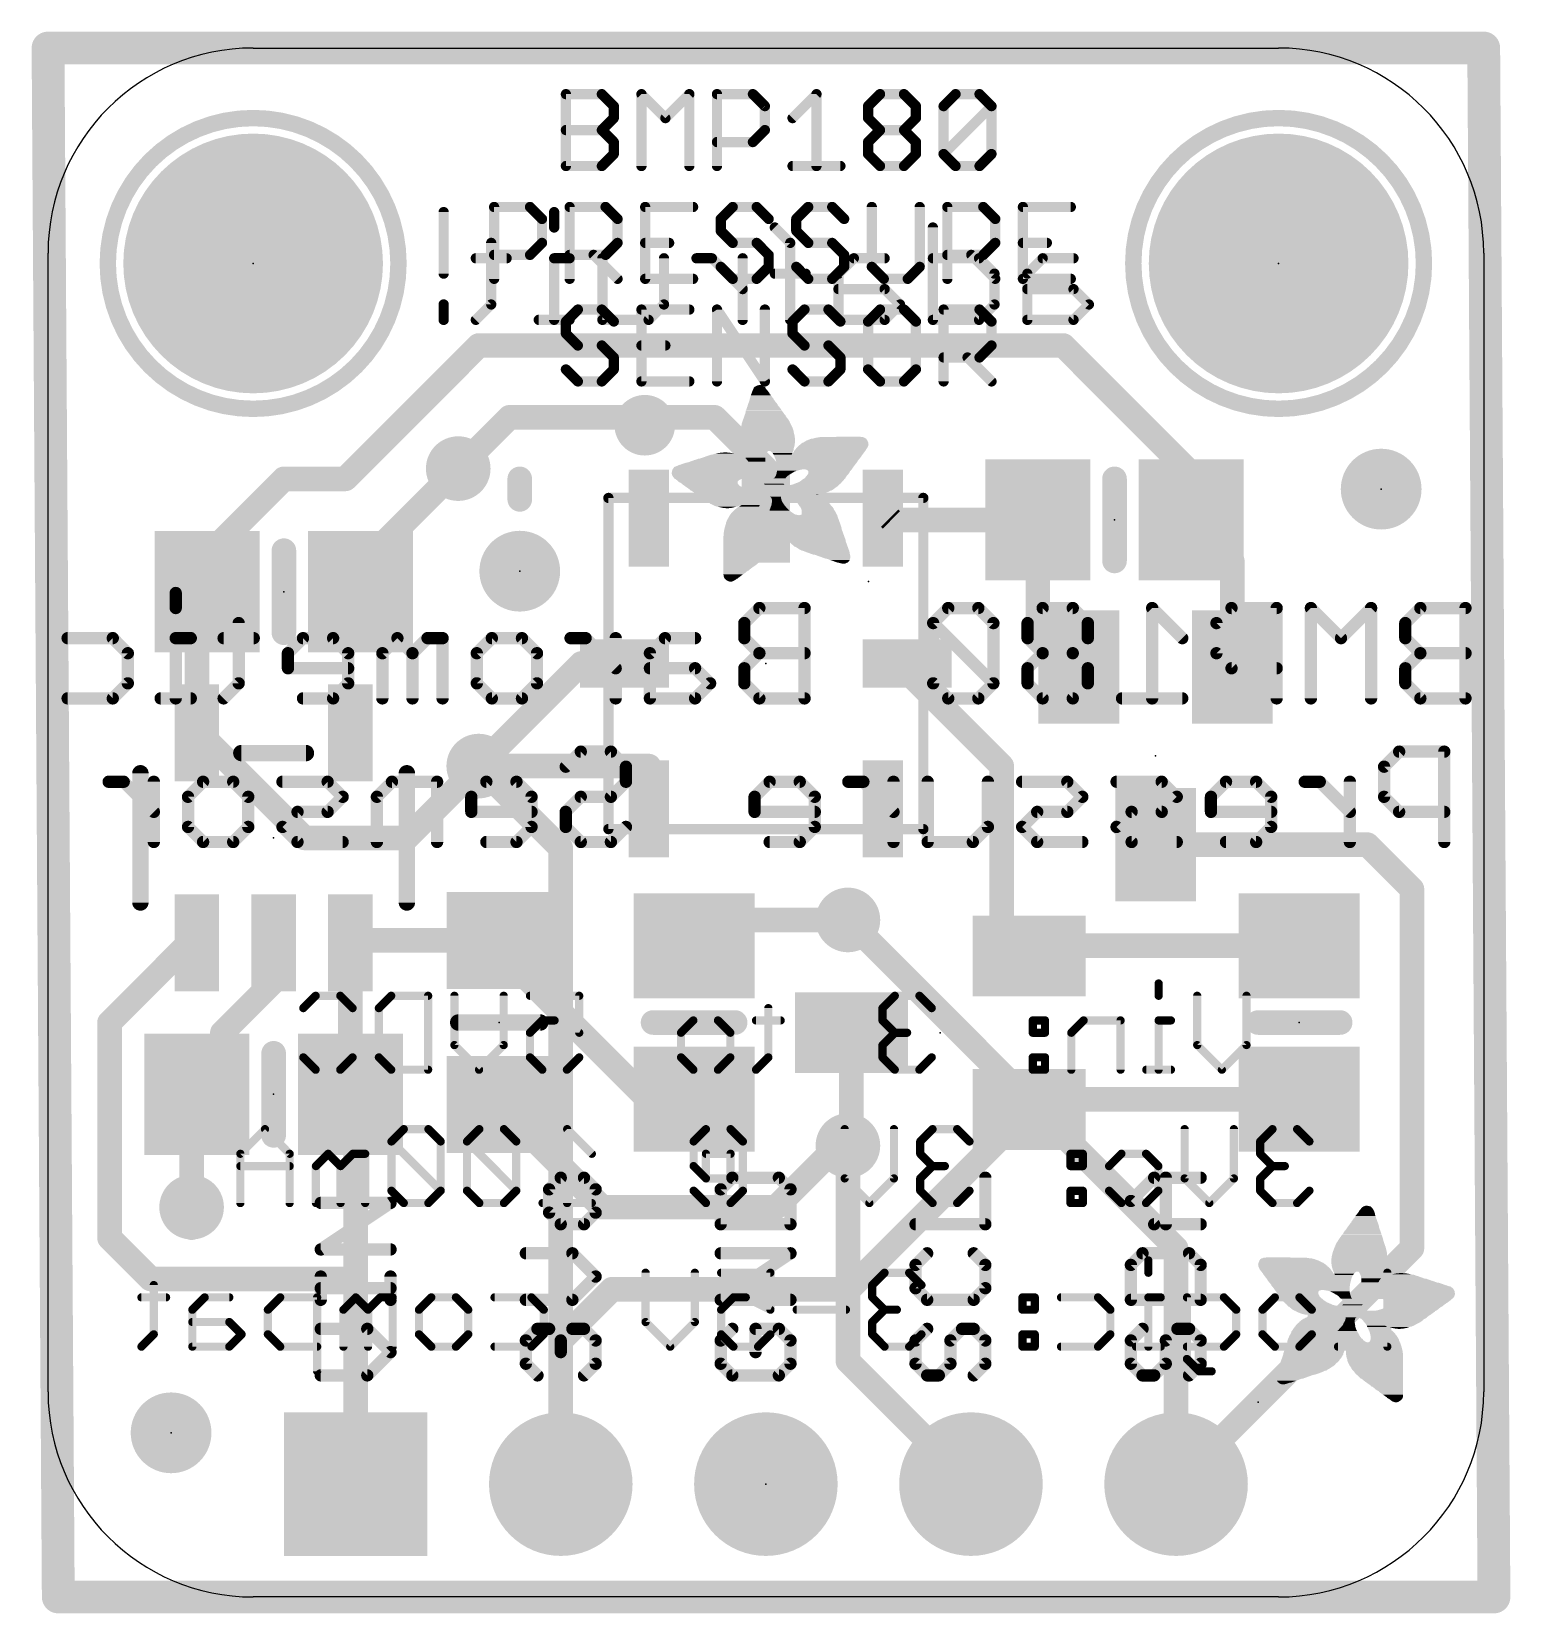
# Model space of a CAD drawing. Extents: x -0.2 to 18.1, y -0.2 to 19.4.
import ezdxf

# ---------------------------------------------------------------- set-up
doc = ezdxf.new("R2010")
doc.units = 0
for name, color, linetype in [('1', 12, 'CONTINUOUS'), ('16', 132, 'CONTINUOUS'), ('17', 110, 'CONTINUOUS'), ('18', 110, 'CONTINUOUS'), ('20', 53, 'CONTINUOUS'), ('21', 40, 'CONTINUOUS'), ('22', 6, 'CONTINUOUS'), ('23', 53, 'CONTINUOUS'), ('24', 53, 'CONTINUOUS')]:
    doc.layers.add(name, color=color, linetype=linetype)

# ---------------------------------------------------------------- blocks, each defined once
blk = doc.blocks.new('RECT')
blk.add_solid([(-0.5, -0.5), (0.5, -0.5), (-0.5, 0.5), (0.5, 0.5)])
blk = doc.blocks.new('SQUAREP')
blk.add_solid([(-0.5, -0.5), (0.5, -0.5), (-0.5, 0.5), (0.5, 0.5)])
blk = doc.blocks.new('ROUNDP')
at = {"const_width": 0.5}
blk.add_lwpolyline([(0, -0.25, 1), (0, 0.25, 1), (0, -0.25)], format="xyb", dxfattribs=at)
blk = doc.blocks.new('PIE')
at = {"const_width": 0.5}
blk.add_lwpolyline([(0, -0.25, 1), (0, 0.25, 1), (0, -0.25)], format="xyb", dxfattribs=at)
blk = doc.blocks.new('ROUNDV')
at = {"const_width": 0.5}
blk.add_lwpolyline([(0, -0.25, 1), (0, 0.25, 1), (0, -0.25)], format="xyb", dxfattribs=at)

msp = doc.modelspace()

# ---------------------------------------------------------------- linework, layer by layer
at = {"layer": '1', "const_width": 0.3048}
for points in [[(3.683, 13.843), (5.334, 15.494)], [(5.334, 15.494), (12.573, 15.494)], [(12.573, 15.494), (14.158, 13.909)], [(5.715, 14.605), (5.08, 13.97)], [(8.255, 14.605), (5.715, 14.605)], [(8.255, 14.605), (8.89, 13.97)], [(4.191, 13.081), (5.08, 13.97)], [(8.89, 13.97), (8.89, 13.357)], [(1.971, 12.893), (2.921, 13.843)], [(2.921, 13.843), (3.683, 13.843)], [(14.158, 13.909), (14.158, 13.335)], [(14.224, 13.401), (14.158, 13.335)], [(10.423, 13.357), (10.34, 13.357)], [(10.445, 13.335), (10.423, 13.357)], [(10.445, 13.335), (12.258, 13.335)], [(12.258, 12.022), (12.258, 13.335)], [(14.158, 13.335), (14.666, 12.827)], [(4.191, 12.446), (4.191, 13.081)], [(1.971, 12.446), (1.971, 12.893)], [(14.666, 12.827), (14.666, 11.514)], [(1.971, 12.446), (1.844, 12.446)], [(1.844, 12.446), (1.844, 10.6981)], [(3.871, 12.446), (4.191, 12.446)], [(12.766, 11.514), (12.258, 12.022)], [(5.334, 10.287), (6.604, 11.557)], [(6.604, 11.557), (7.14, 11.557)], [(10.64, 11.458), (10.64, 11.557)], [(11.811, 10.287), (10.64, 11.458)], [(1.844, 10.6981), (1.8749, 10.6981)], [(1.8749, 10.6981), (3.175, 9.398)], [(4.445, 9.398), (5.334, 10.287)], [(7.44, 10.287), (5.334, 10.287)], [(7.44, 9.757), (7.44, 10.287)], [(11.811, 8.273), (11.811, 10.287)], [(3.175, 9.398), (4.445, 9.398)], [(16.34, 9.314), (13.716, 9.314)], [(16.891, 8.763), (16.34, 9.314)], [(16.891, 4.318), (16.891, 8.763)], [(8.001, 8.062), (8.321, 8.382)], [(8.321, 8.382), (9.906, 8.382)], [(12.149, 7.935), (11.811, 8.273)], [(1.7479, 8.0979), (0.762, 7.112)], [(1.844, 8.0979), (1.7479, 8.0979)], [(2.794, 8.0979), (2.794, 7.62)], [(3.744, 8.0979), (3.7741, 8.128)], [(3.744, 8.0979), (3.744, 6.223)], [(3.7741, 8.128), (5.588, 8.128)], [(5.588, 8.128), (5.588, 8.001)], [(5.588, 8.001), (7.366, 6.223)], [(12.149, 7.935), (12.276, 8.062)], [(12.276, 8.062), (15.494, 8.062)], [(2.794, 7.62), (2.159, 6.985)], [(0.762, 7.112), (0.762, 4.445)], [(2.159, 6.985), (2.159, 6.538)], [(9.949, 5.758), (9.949, 6.985)], [(2.159, 6.538), (1.844, 6.223)], [(1.844, 6.223), (1.778, 6.157)], [(1.778, 6.157), (1.778, 4.826)], [(3.744, 6.223), (3.81, 6.157)], [(3.81, 6.157), (3.81, 3.937)], [(7.366, 6.223), (7.94, 6.223)], [(7.94, 6.223), (8.001, 6.162)], [(12.149, 6.035), (12.276, 6.162)], [(12.276, 6.162), (15.494, 6.162)], [(5.588, 6.096), (6.858, 4.826)], [(12.149, 6.035), (9.924, 3.81)], [(9.017, 4.826), (9.949, 5.758)], [(9.949, 5.588), (9.949, 5.758)], [(9.906, 5.588), (9.949, 5.588)], [(9.949, 5.418), (9.949, 5.588)], [(6.858, 4.826), (9.017, 4.826)], [(0.762, 4.445), (1.27, 3.937)], [(13.97, 1.397), (16.891, 4.318)], [(1.27, 3.937), (3.81, 3.937)], [(3.81, 3.937), (3.81, 1.397)], [(6.985, 3.81), (6.35, 3.175)], [(9.924, 3.81), (6.985, 3.81)], [(6.35, 3.175), (6.35, 1.397)]]:
    msp.add_lwpolyline(points, dxfattribs=at)
at = {"layer": '1', "const_width": 0.1524}
for points in [[(5.334, 15.5702, 1), (5.334, 15.4178)], [(5.3879, 15.4401, 1), (5.2801, 15.5479)], [(12.6269, 15.5479, 1), (12.5191, 15.4401)], [(12.573, 15.4178, 1), (12.573, 15.5702)], [(5.715, 14.6812, 1), (5.715, 14.5288)], [(5.7689, 14.5511, 1), (5.6611, 14.6589)], [(8.3089, 14.6589, 1), (8.2011, 14.5511)], [(8.255, 14.5288, 1), (8.255, 14.6812)], [(5.0261, 14.0239, 1), (5.1339, 13.9161)], [(5.1339, 13.9161, 1), (5.0261, 14.0239)], [(8.9662, 13.97, 1), (8.8138, 13.97)], [(8.8361, 13.9161, 1), (8.9439, 14.0239)], [(2.921, 13.9192, 1), (2.921, 13.7668)], [(2.9749, 13.7891, 1), (2.8671, 13.8969)], [(3.6291, 13.8969, 1), (3.7369, 13.7891)], [(3.683, 13.7668, 1), (3.683, 13.9192)], [(14.2342, 13.909, 1), (14.0818, 13.909)], [(14.1041, 13.8551, 1), (14.2119, 13.9629)], [(14.2779, 13.3471, 1), (14.1701, 13.4549)], [(8.8138, 13.357, 1), (8.9662, 13.357)], [(10.34, 13.4332, 1), (10.34, 13.2808)], [(10.4769, 13.4109, 1), (10.3691, 13.3031)], [(10.445, 13.4112, 1), (10.445, 13.2588)], [(10.3911, 13.2811, 1), (10.4989, 13.3889)], [(10.423, 13.2808, 1), (10.423, 13.4332)], [(12.3342, 13.335, 1), (12.1818, 13.335)], [(12.258, 13.2588, 1), (12.258, 13.4112)], [(14.2119, 13.3889, 1), (14.1041, 13.2811)], [(14.1041, 13.3889, 1), (14.2119, 13.2811)], [(14.0818, 13.335, 1), (14.2342, 13.335)], [(4.2672, 13.081, 1), (4.1148, 13.081)], [(4.1371, 13.1349, 1), (4.2449, 13.0271)], [(2.0472, 12.893, 1), (1.8948, 12.893)], [(1.9171, 12.9469, 1), (2.0249, 12.8391)], [(14.7422, 12.827, 1), (14.5898, 12.827)], [(14.6121, 12.7731, 1), (14.7199, 12.8809)], [(1.844, 12.5222, 1), (1.844, 12.3698)], [(1.9202, 12.446, 1), (1.7678, 12.446)], [(1.971, 12.3698, 1), (1.971, 12.5222)], [(3.871, 12.5222, 1), (3.871, 12.3698)], [(4.191, 12.3698, 1), (4.191, 12.5222)], [(1.8948, 12.446, 1), (2.0472, 12.446)], [(4.1148, 12.446, 1), (4.2672, 12.446)], [(12.3119, 12.0759, 1), (12.2041, 11.9681)], [(12.1818, 12.022, 1), (12.3342, 12.022)], [(6.604, 11.6332, 1), (6.604, 11.4808)], [(6.6579, 11.5031, 1), (6.5501, 11.6109)], [(7.14, 11.4808, 1), (7.14, 11.6332)], [(10.7162, 11.557, 1), (10.5638, 11.557)], [(10.6939, 11.5119, 1), (10.5861, 11.4041)], [(12.7121, 11.4601, 1), (12.8199, 11.5679)], [(14.5898, 11.514, 1), (14.7422, 11.514)], [(10.5638, 11.458, 1), (10.7162, 11.458)], [(1.844, 10.7743, 1), (1.844, 10.6219)], [(1.7678, 10.6981, 1), (1.9202, 10.6981)], [(1.9288, 10.752, 1), (1.821, 10.6442)], [(1.8749, 10.6219, 1), (1.8749, 10.7743)], [(5.334, 10.3632, 1), (5.334, 10.2108)], [(5.2801, 10.3409, 1), (5.3879, 10.2331)], [(5.3879, 10.2331, 1), (5.2801, 10.3409)], [(7.5162, 10.287, 1), (7.3638, 10.287)], [(7.44, 10.2108, 1), (7.44, 10.3632)], [(11.8872, 10.287, 1), (11.7348, 10.287)], [(11.7571, 10.2331, 1), (11.8649, 10.3409)], [(7.3638, 9.757, 1), (7.5162, 9.757)], [(3.175, 9.4742, 1), (3.175, 9.3218)], [(3.1211, 9.3441, 1), (3.2289, 9.4519)], [(4.3911, 9.4519, 1), (4.4989, 9.3441)], [(4.445, 9.3218, 1), (4.445, 9.4742)], [(13.716, 9.3902, 1), (13.716, 9.2378)], [(16.3939, 9.3679, 1), (16.2861, 9.2601)], [(16.34, 9.2378, 1), (16.34, 9.3902)], [(16.9672, 8.763, 1), (16.8148, 8.763)], [(16.8371, 8.7091, 1), (16.9449, 8.8169)], [(8.321, 8.4582, 1), (8.321, 8.3058)], [(8.3749, 8.3281, 1), (8.2671, 8.4359)], [(9.906, 8.3058, 1), (9.906, 8.4582)], [(11.8649, 8.3269, 1), (11.7571, 8.2191)], [(1.7479, 8.1741, 1), (1.7479, 8.0217)], [(1.8018, 8.044, 1), (1.694, 8.1518)], [(1.844, 8.0217, 1), (1.844, 8.1741)], [(2.8702, 8.0979, 1), (2.7178, 8.0979)], [(3.8202, 8.0979, 1), (3.6678, 8.0979)], [(3.6901, 8.1518, 1), (3.7979, 8.044)], [(3.7741, 8.2042, 1), (3.7741, 8.0518)], [(3.828, 8.0741, 1), (3.7202, 8.1819)], [(5.6642, 8.128, 1), (5.5118, 8.128)], [(5.588, 8.0518, 1), (5.588, 8.2042)], [(11.7348, 8.273, 1), (11.8872, 8.273)], [(5.6419, 8.0549, 1), (5.5341, 7.9471)], [(5.5118, 8.001, 1), (5.6642, 8.001)], [(7.9471, 8.1159, 1), (8.0549, 8.0081)], [(12.0951, 7.9889, 1), (12.2029, 7.8811)], [(12.0951, 7.8811, 1), (12.2029, 7.9889)], [(12.276, 8.1382, 1), (12.276, 7.9858)], [(12.3299, 8.0081, 1), (12.2221, 8.1159)], [(15.494, 7.9858, 1), (15.494, 8.1382)], [(2.7178, 7.62, 1), (2.8702, 7.62)], [(2.8479, 7.5661, 1), (2.7401, 7.6739)], [(0.8382, 7.112, 1), (0.6858, 7.112)], [(0.7081, 7.1659, 1), (0.8159, 7.0581)], [(2.2352, 6.985, 1), (2.0828, 6.985)], [(2.1051, 7.0389, 1), (2.2129, 6.9311)], [(10.0252, 6.985, 1), (9.8728, 6.985)], [(2.2129, 6.4841, 1), (2.1051, 6.5919)], [(2.0828, 6.538, 1), (2.2352, 6.538)], [(1.8542, 6.157, 1), (1.7018, 6.157)], [(1.7241, 6.2109, 1), (1.8319, 6.1031)], [(1.7901, 6.2769, 1), (1.8979, 6.1691)], [(1.8979, 6.1691, 1), (1.7901, 6.2769)], [(3.7979, 6.2769, 1), (3.6901, 6.1691)], [(3.6678, 6.223, 1), (3.8202, 6.223)], [(3.8862, 6.157, 1), (3.7338, 6.157)], [(3.7561, 6.1031, 1), (3.8639, 6.2109)], [(7.366, 6.2992, 1), (7.366, 6.1468)], [(7.3121, 6.1691, 1), (7.4199, 6.2769)], [(7.9939, 6.2769, 1), (7.8861, 6.1691)], [(7.94, 6.1468, 1), (7.94, 6.2992)], [(7.9471, 6.1081, 1), (8.0549, 6.2159)], [(12.276, 6.2382, 1), (12.276, 6.0858)], [(12.3299, 6.1081, 1), (12.2221, 6.2159)], [(15.494, 6.0858, 1), (15.494, 6.2382)], [(5.6419, 6.1499, 1), (5.5341, 6.0421)], [(12.0951, 6.0889, 1), (12.2029, 5.9811)], [(12.2029, 5.9811, 1), (12.0951, 6.0889)], [(10.0252, 5.758, 1), (9.8728, 5.758)], [(10.0029, 5.7041, 1), (9.8951, 5.8119)], [(9.906, 5.6642, 1), (9.906, 5.5118)], [(9.8728, 5.758, 1), (10.0252, 5.758)], [(10.0252, 5.588, 1), (9.8728, 5.588)], [(9.949, 5.5118, 1), (9.949, 5.6642)], [(9.8728, 5.588, 1), (10.0252, 5.588)], [(9.8728, 5.418, 1), (10.0252, 5.418)], [(1.7018, 4.826, 1), (1.8542, 4.826)], [(6.858, 4.9022, 1), (6.858, 4.7498)], [(6.8041, 4.7721, 1), (6.9119, 4.8799)], [(8.9631, 4.8799, 1), (9.0709, 4.7721)], [(9.017, 4.7498, 1), (9.017, 4.9022)], [(0.8159, 4.4989, 1), (0.7081, 4.3911)], [(0.6858, 4.445, 1), (0.8382, 4.445)], [(16.8148, 4.318, 1), (16.9672, 4.318)], [(16.9449, 4.2641, 1), (16.8371, 4.3719)], [(1.27, 4.0132, 1), (1.27, 3.8608)], [(1.2161, 3.8831, 1), (1.3239, 3.9909)], [(3.8862, 3.937, 1), (3.7338, 3.937)], [(3.7338, 3.937, 1), (3.8862, 3.937)], [(3.81, 3.8608, 1), (3.81, 4.0132)], [(6.985, 3.8862, 1), (6.985, 3.7338)], [(7.0389, 3.7561, 1), (6.9311, 3.8639)], [(9.8701, 3.8639, 1), (9.9779, 3.7561)], [(9.924, 3.7338, 1), (9.924, 3.8862)], [(6.4262, 3.175, 1), (6.2738, 3.175)], [(6.2961, 3.2289, 1), (6.4039, 3.1211)], [(3.7338, 1.397, 1), (3.8862, 1.397)], [(6.2738, 1.397, 1), (6.4262, 1.397)], [(13.9161, 1.4509, 1), (14.0239, 1.3431)]]:
    msp.add_lwpolyline(points, format="xyb", dxfattribs=at)
at = {"layer": '16'}
for points, const_width in [([(0, 19.177), (17.78, 19.177)], 0.4064), ([(0.127, 0), (0, 19.177)], 0.4064), ([(17.78, 19.177), (17.907, 0)], 0.4064), ([(5.842, 13.843), (5.842, 13.589)], 0.3048), ([(5.334, 10.287), (6.35, 9.271)], 0.3048), ([(6.35, 9.271), (6.35, 1.397)], 0.3048), ([(9.906, 8.382), (13.97, 4.318)], 0.3048), ([(9.906, 2.921), (9.906, 5.588)], 0.3048), ([(1.778, 4.826), (1.778, 4.572)], 0.3048), ([(13.97, 4.318), (13.97, 1.397)], 0.3048), ([(11.43, 1.397), (9.906, 2.921)], 0.3048), ([(17.907, 0), (0.127, 0)], 0.4064)]:
    msp.add_lwpolyline(points, dxfattribs=dict(at, const_width=const_width))
for points, const_width in [([(0, 19.2786, 1), (0, 19.0754)], 0.2032), ([(0.1016, 19.1777, 1), (-0.1016, 19.1763)], 0.2032), ([(17.8816, 19.1777, 1), (17.6784, 19.1763)], 0.2032), ([(17.78, 19.0754, 1), (17.78, 19.2786)], 0.2032), ([(5.9182, 13.843, 1), (5.7658, 13.843)], 0.1524), ([(5.7658, 13.589, 1), (5.9182, 13.589)], 0.1524), ([(5.3879, 10.3409, 1), (5.2801, 10.2331)], 0.1524), ([(6.4262, 9.271, 1), (6.2738, 9.271)], 0.1524), ([(6.2961, 9.2171, 1), (6.4039, 9.3249)], 0.1524), ([(9.9599, 8.4359, 1), (9.8521, 8.3281)], 0.1524), ([(9.9822, 5.588, 1), (9.8298, 5.588)], 0.1524), ([(1.8542, 4.826, 1), (1.7018, 4.826)], 0.1524), ([(1.7018, 4.572, 1), (1.8542, 4.572)], 0.1524), ([(14.0462, 4.318, 1), (13.8938, 4.318)], 0.1524), ([(13.9161, 4.2641, 1), (14.0239, 4.3719)], 0.1524), ([(9.9599, 2.9749, 1), (9.8521, 2.8671)], 0.1524), ([(9.8298, 2.921, 1), (9.9822, 2.921)], 0.1524), ([(6.2738, 1.397, 1), (6.4262, 1.397)], 0.1524), ([(11.3761, 1.3431, 1), (11.4839, 1.4509)], 0.1524), ([(13.8938, 1.397, 1), (14.0462, 1.397)], 0.1524), ([(0.127, 0.1016, 1), (0.127, -0.1016)], 0.2032), ([(17.907, -0.1016, 1), (17.907, 0.1016)], 0.2032), ([(0.0254, -0.0007, 1), (0.2286, 0.0007)], 0.2032), ([(17.8054, -0.0007, 1), (18.0086, 0.0007)], 0.2032)]:
    msp.add_lwpolyline(points, format="xyb", dxfattribs=dict(at, const_width=const_width))
at = {"layer": '20'}
for p, q in [((2.54, 19.177), (15.24, 19.177)), ((0, 2.54), (0, 16.637)), ((17.78, 16.637), (17.78, 2.54)), ((15.24, 0), (2.54, 0))]:
    msp.add_line(p, q, dxfattribs=at)
for centre, start, end in [((2.54, 16.637), 90, 180), ((15.24, 16.637), 0, 90), ((2.54, 2.54), 180, 270), ((15.24, 2.54), 270, 0)]:
    msp.add_arc(centre, 2.54, start, end, dxfattribs=at)
at = {"layer": '21'}
for points, const_width in [([(6.4135, 17.7165), (6.4135, 18.6063)], 0.127), ([(6.4135, 18.6063), (6.8584, 18.6063)], 0.127), ([(6.8584, 18.6063), (7.0067, 18.458)], 0.127), ([(7.349, 17.7165), (7.349, 18.6063)], 0.127), ([(7.349, 18.6063), (7.6456, 18.3097)], 0.127), ([(7.6456, 18.3097), (7.9422, 18.6063)], 0.127), ([(7.9422, 18.6063), (7.9422, 17.7165)], 0.127), ([(8.2845, 17.7165), (8.2845, 18.6063)], 0.127), ([(8.2845, 18.6063), (8.7294, 18.6063)], 0.127), ([(8.7294, 18.6063), (8.8777, 18.458)], 0.127), ([(9.2201, 18.3097), (9.5166, 18.6063)], 0.127), ([(9.5166, 18.6063), (9.5166, 17.7165)], 0.127), ([(10.1556, 18.458), (10.3039, 18.6063)], 0.127), ([(10.3039, 18.6063), (10.6005, 18.6063)], 0.127), ([(10.6005, 18.6063), (10.7487, 18.458)], 0.127), ([(11.0911, 18.458), (11.2394, 18.6063)], 0.127), ([(11.2394, 18.6063), (11.536, 18.6063)], 0.127), ([(11.536, 18.6063), (11.6843, 18.458)], 0.127), ([(7.0067, 18.458), (7.0067, 18.3097)], 0.127), ([(8.8777, 18.458), (8.8777, 18.1614)], 0.127), ([(10.1556, 18.3097), (10.1556, 18.458)], 0.127), ([(10.7487, 18.458), (10.7487, 18.3097)], 0.127), ([(11.0911, 17.8648), (11.0911, 18.458)], 0.127), ([(11.0911, 17.8648), (11.6843, 18.458)], 0.127), ([(11.6843, 18.458), (11.6843, 17.8648)], 0.127), ([(6.4135, 18.1614), (6.8584, 18.1614)], 0.127), ([(7.0067, 18.3097), (6.8584, 18.1614)], 0.127), ([(6.8584, 18.1614), (7.0067, 18.0131)], 0.127), ([(8.8777, 18.1614), (8.7294, 18.0131)], 0.127), ([(10.3039, 18.1614), (10.1556, 18.3097)], 0.127), ([(10.1556, 18.0131), (10.3039, 18.1614)], 0.127), ([(10.3039, 18.1614), (10.6005, 18.1614)], 0.127), ([(10.7487, 18.3097), (10.6005, 18.1614)], 0.127), ([(10.6005, 18.1614), (10.7487, 18.0131)], 0.127), ([(7.0067, 18.0131), (7.0067, 17.8648)], 0.127), ([(8.7294, 18.0131), (8.2845, 18.0131)], 0.127), ([(10.1556, 17.8648), (10.1556, 18.0131)], 0.127), ([(10.7487, 18.0131), (10.7487, 17.8648)], 0.127), ([(7.0067, 17.8648), (6.8584, 17.7165)], 0.127), ([(10.3039, 17.7165), (10.1556, 17.8648)], 0.127), ([(10.7487, 17.8648), (10.6005, 17.7165)], 0.127), ([(11.2394, 17.7165), (11.0911, 17.8648)], 0.127), ([(11.6843, 17.8648), (11.536, 17.7165)], 0.127), ([(6.8584, 17.7165), (6.4135, 17.7165)], 0.127), ([(9.2201, 17.7165), (9.8132, 17.7165)], 0.127), ([(10.6005, 17.7165), (10.3039, 17.7165)], 0.127), ([(11.536, 17.7165), (11.2394, 17.7165)], 0.127), ([(5.5245, 16.3195), (5.5245, 17.2093)], 0.127), ([(5.5245, 17.2093), (5.9694, 17.2093)], 0.127), ([(5.9694, 17.2093), (6.1177, 17.061)], 0.127), ([(6.46, 16.3195), (6.46, 17.2093)], 0.127), ([(6.46, 17.2093), (6.9049, 17.2093)], 0.127), ([(6.9049, 17.2093), (7.0532, 17.061)], 0.127), ([(7.9887, 17.2093), (7.3955, 17.2093)], 0.127), ([(7.3955, 17.2093), (7.3955, 16.3195)], 0.127), ([(8.4793, 17.2093), (8.3311, 17.061)], 0.127), ([(8.7759, 17.2093), (8.4793, 17.2093)], 0.127), ([(8.9242, 17.061), (8.7759, 17.2093)], 0.127), ([(9.4149, 17.2093), (9.2666, 17.061)], 0.127), ([(9.7115, 17.2093), (9.4149, 17.2093)], 0.127), ([(9.8597, 17.061), (9.7115, 17.2093)], 0.127), ([(10.2021, 17.2093), (10.2021, 16.4678)], 0.127), ([(10.7953, 16.4678), (10.7953, 17.2093)], 0.127), ([(11.1376, 16.3195), (11.1376, 17.2093)], 0.127), ([(11.1376, 17.2093), (11.5825, 17.2093)], 0.127), ([(11.5825, 17.2093), (11.7308, 17.061)], 0.127), ([(12.6663, 17.2093), (12.0731, 17.2093)], 0.127), ([(12.0731, 17.2093), (12.0731, 16.3195)], 0.127), ([(6.1177, 17.061), (6.1177, 16.7644)], 0.127), ([(7.0532, 17.061), (7.0532, 16.7644)], 0.127), ([(8.3311, 17.061), (8.3311, 16.9127)], 0.127), ([(9.2666, 17.061), (9.2666, 16.9127)], 0.127), ([(11.7308, 17.061), (11.7308, 16.7644)], 0.127), ([(8.3311, 16.9127), (8.4793, 16.7644)], 0.127), ([(9.2666, 16.9127), (9.4149, 16.7644)], 0.127), ([(5.9694, 16.6161), (5.5245, 16.6161)], 0.127), ([(6.1177, 16.7644), (5.9694, 16.6161)], 0.127), ([(6.9049, 16.6161), (6.46, 16.6161)], 0.127), ([(6.7566, 16.6161), (7.0532, 16.3195)], 0.127), ([(7.0532, 16.7644), (6.9049, 16.6161)], 0.127), ([(7.3955, 16.7644), (7.6921, 16.7644)], 0.127), ([(8.4793, 16.7644), (8.7759, 16.7644)], 0.127), ([(8.7759, 16.7644), (8.9242, 16.6161)], 0.127), ([(8.9242, 16.6161), (8.9242, 16.4678)], 0.127), ([(9.4149, 16.7644), (9.7115, 16.7644)], 0.127), ([(9.7115, 16.7644), (9.8597, 16.6161)], 0.127), ([(9.8597, 16.6161), (9.8597, 16.4678)], 0.127), ([(11.5825, 16.6161), (11.1376, 16.6161)], 0.127), ([(11.4342, 16.6161), (11.7308, 16.3195)], 0.127), ([(11.7308, 16.7644), (11.5825, 16.6161)], 0.127), ([(12.0731, 16.7644), (12.3697, 16.7644)], 0.127), ([(8.4793, 16.3195), (8.3311, 16.4678)], 0.127), ([(8.9242, 16.4678), (8.7759, 16.3195)], 0.127), ([(9.4149, 16.3195), (9.2666, 16.4678)], 0.127), ([(9.8597, 16.4678), (9.7115, 16.3195)], 0.127), ([(10.2021, 16.4678), (10.3504, 16.3195)], 0.127), ([(10.647, 16.3195), (10.7953, 16.4678)], 0.127), ([(7.3955, 16.3195), (7.9887, 16.3195)], 0.127), ([(8.7759, 16.3195), (8.4793, 16.3195)], 0.127), ([(9.7115, 16.3195), (9.4149, 16.3195)], 0.127), ([(10.3504, 16.3195), (10.647, 16.3195)], 0.127), ([(12.0731, 16.3195), (12.6663, 16.3195)], 0.127), ([(6.5618, 15.9393), (6.4135, 15.791)], 0.127), ([(6.8584, 15.9393), (6.5618, 15.9393)], 0.127), ([(7.0067, 15.791), (6.8584, 15.9393)], 0.127), ([(7.9422, 15.9393), (7.349, 15.9393)], 0.127), ([(7.349, 15.9393), (7.349, 15.0495)], 0.127), ([(8.2845, 15.0495), (8.2845, 15.9393)], 0.127), ([(8.2845, 15.9393), (8.8777, 15.0495)], 0.127), ([(8.8777, 15.0495), (8.8777, 15.9393)], 0.127), ([(9.3683, 15.9393), (9.2201, 15.791)], 0.127), ([(9.6649, 15.9393), (9.3683, 15.9393)], 0.127), ([(9.8132, 15.791), (9.6649, 15.9393)], 0.127), ([(10.3039, 15.9393), (10.1556, 15.791)], 0.127), ([(10.6005, 15.9393), (10.3039, 15.9393)], 0.127), ([(10.7487, 15.791), (10.6005, 15.9393)], 0.127), ([(11.0911, 15.0495), (11.0911, 15.9393)], 0.127), ([(11.0911, 15.9393), (11.536, 15.9393)], 0.127), ([(11.536, 15.9393), (11.6843, 15.791)], 0.127), ([(6.4135, 15.791), (6.4135, 15.6427)], 0.127), ([(6.4135, 15.6427), (6.5618, 15.4944)], 0.127), ([(9.2201, 15.791), (9.2201, 15.6427)], 0.127), ([(9.2201, 15.6427), (9.3683, 15.4944)], 0.127), ([(10.1556, 15.791), (10.1556, 15.1978)], 0.127), ([(10.7487, 15.1978), (10.7487, 15.791)], 0.127), ([(11.6843, 15.791), (11.6843, 15.4944)], 0.127), ([(6.5618, 15.4944), (6.8584, 15.4944)], 0.127), ([(6.8584, 15.4944), (7.0067, 15.3461)], 0.127), ([(7.349, 15.4944), (7.6456, 15.4944)], 0.127), ([(9.3683, 15.4944), (9.6649, 15.4944)], 0.127), ([(9.6649, 15.4944), (9.8132, 15.3461)], 0.127), ([(11.6843, 15.4944), (11.536, 15.3461)], 0.127), ([(7.0067, 15.3461), (7.0067, 15.1978)], 0.127), ([(9.8132, 15.3461), (9.8132, 15.1978)], 0.127), ([(11.536, 15.3461), (11.0911, 15.3461)], 0.127), ([(11.3877, 15.3461), (11.6843, 15.0495)], 0.127), ([(6.5618, 15.0495), (6.4135, 15.1978)], 0.127), ([(6.8584, 15.0495), (6.5618, 15.0495)], 0.127), ([(7.0067, 15.1978), (6.8584, 15.0495)], 0.127), ([(7.349, 15.0495), (7.9422, 15.0495)], 0.127), ([(9.3683, 15.0495), (9.2201, 15.1978)], 0.127), ([(9.6649, 15.0495), (9.3683, 15.0495)], 0.127), ([(9.8132, 15.1978), (9.6649, 15.0495)], 0.127), ([(10.1556, 15.1978), (10.3039, 15.0495)], 0.127), ([(10.3039, 15.0495), (10.6005, 15.0495)], 0.127), ([(10.6005, 15.0495), (10.7487, 15.1978)], 0.127), ([(13.208, 12.827), (13.208, 13.843)], 0.3048), ([(6.94, 9.507), (6.94, 13.607)], 0.127), ([(6.94, 13.607), (10.84, 13.607)], 0.127), ([(10.84, 13.607), (10.84, 9.507)], 0.127), ([(2.921, 12.954), (2.921, 11.938)], 0.3048), ([(2.394, 10.448), (3.194, 10.448)], 0.2032), ([(1.144, 10.198), (1.144, 8.598)], 0.2032), ([(4.444, 10.198), (4.444, 8.598)], 0.2032), ([(10.84, 9.507), (6.94, 9.507)], 0.127), ([(7.493, 7.112), (8.509, 7.112)], 0.3048), ([(16.002, 7.112), (14.986, 7.112)], 0.3048), ([(5.08, 7.112), (6.096, 7.112)], 0.2032), ([(2.794, 5.715), (2.794, 6.731)], 0.3048), ([(6.3496, 5.1905), (6.2056, 5.0464)], 0.1524), ([(6.2056, 5.0464), (6.2056, 4.7583)], 0.1524), ([(6.6377, 5.1905), (6.3496, 5.1905)], 0.1524), ([(6.7818, 5.0464), (6.6377, 5.1905)], 0.1524), ([(6.7818, 4.7583), (6.7818, 5.0464)], 0.1524), ([(8.4745, 5.1905), (8.3305, 5.0464)], 0.1524), ([(8.3305, 5.0464), (8.3305, 4.6142)], 0.1524), ([(9.0507, 5.1905), (8.4745, 5.1905)], 0.1524), ([(9.1948, 5.0464), (9.0507, 5.1905)], 0.1524), ([(9.1948, 4.6142), (9.1948, 5.0464)], 0.1524), ([(11.6078, 4.6142), (11.6078, 5.1905)], 0.1524), ([(13.4105, 4.9024), (13.6986, 5.1905)], 0.1524), ([(13.6986, 5.1905), (14.2748, 5.1905)], 0.1524), ([(13.8426, 4.6142), (13.8426, 5.1905)], 0.1524), ([(3.3775, 4.3024), (4.2418, 4.8786)], 0.1524), ([(4.2418, 4.8786), (3.3775, 4.8786)], 0.1524), ([(13.6986, 4.6142), (13.4105, 4.9024)], 0.1524), ([(6.2056, 4.7583), (6.3496, 4.6142)], 0.1524), ([(6.6377, 4.6142), (6.7818, 4.7583)], 0.1524), ([(6.3496, 4.6142), (6.6377, 4.6142)], 0.1524), ([(8.3305, 4.6142), (9.1948, 4.6142)], 0.1524), ([(10.7435, 4.6142), (11.6078, 4.6142)], 0.1524), ([(14.2748, 4.6142), (13.6986, 4.6142)], 0.1524), ([(4.2418, 4.3024), (3.3775, 4.3024)], 0.1524), ([(6.4937, 4.2549), (5.9175, 4.2549)], 0.1524), ([(6.7818, 3.9668), (6.4937, 4.2549)], 0.1524), ([(8.3305, 3.6787), (9.1948, 4.2549)], 0.1524), ([(9.1948, 4.2549), (8.3305, 4.2549)], 0.1524), ([(10.8875, 4.2549), (10.7435, 4.1109)], 0.1524), ([(11.6078, 4.1109), (11.4637, 4.2549)], 0.1524), ([(13.5545, 4.2549), (13.4105, 4.1109)], 0.1524), ([(14.1307, 4.2549), (13.5545, 4.2549)], 0.1524), ([(14.2748, 4.1109), (14.1307, 4.2549)], 0.1524), ([(10.7435, 4.1109), (10.7435, 3.8228)], 0.1524), ([(11.6078, 3.8228), (11.6078, 4.1109)], 0.1524), ([(13.4105, 4.1109), (13.4105, 3.6787)], 0.1524), ([(14.2748, 3.6787), (14.2748, 4.1109)], 0.1524), ([(3.3775, 3.6787), (3.3775, 3.9668)], 0.1524), ([(4.2418, 3.6787), (4.2418, 3.9668)], 0.1524), ([(6.4937, 3.6787), (6.7818, 3.9668)], 0.1524), ([(4.2418, 3.8228), (3.3775, 3.8228)], 0.1524), ([(5.9175, 3.6787), (6.4937, 3.6787)], 0.1524), ([(9.1948, 3.6787), (8.3305, 3.6787)], 0.1524), ([(10.7435, 3.8228), (10.8875, 3.6787)], 0.1524), ([(10.8875, 3.6787), (11.4637, 3.6787)], 0.1524), ([(11.4637, 3.6787), (11.6078, 3.8228)], 0.1524), ([(13.4105, 3.6787), (14.2748, 3.6787)], 0.1524), ([(3.9537, 3.3194), (3.3775, 3.3194)], 0.1524), ([(4.2418, 3.0313), (3.9537, 3.3194)], 0.1524), ([(5.9175, 3.1754), (6.0615, 3.3194)], 0.1524), ([(6.0615, 3.3194), (6.2056, 3.3194)], 0.1524), ([(6.2056, 3.3194), (6.3496, 3.1754)], 0.1524), ([(6.3496, 3.1754), (6.4937, 3.3194)], 0.1524), ([(6.4937, 3.3194), (6.6377, 3.3194)], 0.1524), ([(6.6377, 3.3194), (6.7818, 3.1754)], 0.1524), ([(8.4745, 3.3194), (8.3305, 3.1754)], 0.1524), ([(9.0507, 3.3194), (8.7626, 3.3194)], 0.1524), ([(8.7626, 3.3194), (8.7626, 3.0313)], 0.1524), ([(9.1948, 3.1754), (9.0507, 3.3194)], 0.1524), ([(10.8875, 3.3194), (10.7435, 3.1754)], 0.1524), ([(11.1756, 3.1754), (11.3197, 3.3194)], 0.1524), ([(11.3197, 3.3194), (11.4637, 3.3194)], 0.1524), ([(11.4637, 3.3194), (11.6078, 3.1754)], 0.1524), ([(13.5545, 3.3194), (13.4105, 3.1754)], 0.1524), ([(13.8426, 3.1754), (13.9867, 3.3194)], 0.1524), ([(13.9867, 3.3194), (14.1307, 3.3194)], 0.1524), ([(14.1307, 3.3194), (14.2748, 3.1754)], 0.1524), ([(5.9175, 2.8873), (5.9175, 3.1754)], 0.1524), ([(6.3496, 3.1754), (6.3496, 3.0313)], 0.1524), ([(6.7818, 3.1754), (6.7818, 2.8873)], 0.1524), ([(8.3305, 3.1754), (8.3305, 2.8873)], 0.1524), ([(9.1948, 2.8873), (9.1948, 3.1754)], 0.1524), ([(10.7435, 3.1754), (10.7435, 2.8873)], 0.1524), ([(11.1756, 2.8873), (11.1756, 3.1754)], 0.1524), ([(11.6078, 3.1754), (11.6078, 2.8873)], 0.1524), ([(13.4105, 3.1754), (13.4105, 2.8873)], 0.1524), ([(13.8426, 2.8873), (13.8426, 3.1754)], 0.1524), ([(14.2748, 3.1754), (14.2748, 2.8873)], 0.1524), ([(3.9537, 2.7432), (4.2418, 3.0313)], 0.1524), ([(6.0615, 2.7432), (5.9175, 2.8873)], 0.1524), ([(6.7818, 2.8873), (6.6377, 2.7432)], 0.1524), ([(8.3305, 2.8873), (8.4745, 2.7432)], 0.1524), ([(9.0507, 2.7432), (9.1948, 2.8873)], 0.1524), ([(10.7435, 2.8873), (10.8875, 2.7432)], 0.1524), ([(11.0316, 2.7432), (11.1756, 2.8873)], 0.1524), ([(11.6078, 2.8873), (11.4637, 2.7432)], 0.1524), ([(13.4105, 2.8873), (13.5545, 2.7432)], 0.1524), ([(13.6986, 2.7432), (13.8426, 2.8873)], 0.1524), ([(14.2748, 2.8873), (14.1307, 2.7432)], 0.1524), ([(3.3775, 2.7432), (3.9537, 2.7432)], 0.1524), ([(8.4745, 2.7432), (9.0507, 2.7432)], 0.1524), ([(10.8875, 2.7432), (11.0316, 2.7432)], 0.1524), ([(13.5545, 2.7432), (13.6986, 2.7432)], 0.1524)]:
    msp.add_lwpolyline(points, dxfattribs=dict(at, const_width=const_width))
for points, const_width in [([(6.4135, 18.638, 1), (6.4135, 18.5745)], 0.0635), ([(6.4452, 18.6063, 1), (6.3818, 18.6063)], 0.0635), ([(6.8808, 18.6287, 1), (6.8359, 18.5838)], 0.0635), ([(6.8584, 18.5745, 1), (6.8584, 18.638)], 0.0635), ([(7.3808, 18.6063, 1), (7.3173, 18.6063)], 0.0635), ([(7.3715, 18.6287, 1), (7.3266, 18.5838)], 0.0635), ([(7.9739, 18.6063, 1), (7.9104, 18.6063)], 0.0635), ([(7.9646, 18.5838, 1), (7.9197, 18.6287)], 0.0635), ([(8.3163, 18.6063, 1), (8.2528, 18.6063)], 0.0635), ([(8.2845, 18.638, 1), (8.2845, 18.5745)], 0.0635), ([(8.7519, 18.6287, 1), (8.707, 18.5838)], 0.0635), ([(8.7294, 18.5745, 1), (8.7294, 18.638)], 0.0635), ([(9.5484, 18.6063, 1), (9.4849, 18.6063)], 0.0635), ([(9.5391, 18.5838, 1), (9.4942, 18.6287)], 0.0635), ([(10.3039, 18.638, 1), (10.3039, 18.5745)], 0.0635), ([(10.3263, 18.5838, 1), (10.2814, 18.6287)], 0.0635), ([(10.6229, 18.6287, 1), (10.578, 18.5838)], 0.0635), ([(10.6005, 18.5745, 1), (10.6005, 18.638)], 0.0635), ([(11.2394, 18.638, 1), (11.2394, 18.5745)], 0.0635), ([(11.2618, 18.5838, 1), (11.2169, 18.6287)], 0.0635), ([(11.5584, 18.6287, 1), (11.5135, 18.5838)], 0.0635), ([(11.536, 18.5745, 1), (11.536, 18.638)], 0.0635), ([(2.54, 14.71, 1), (2.54, 18.31, 1), (2.54, 14.71)], 0.2032), ([(7.0384, 18.458, 1), (6.9749, 18.458)], 0.0635), ([(6.9842, 18.4355, 1), (7.0291, 18.4804)], 0.0635), ([(8.9095, 18.458, 1), (8.846, 18.458)], 0.0635), ([(8.8553, 18.4355, 1), (8.9002, 18.4804)], 0.0635), ([(10.1873, 18.458, 1), (10.1238, 18.458)], 0.0635), ([(10.1331, 18.4804, 1), (10.178, 18.4355)], 0.0635), ([(10.7805, 18.458, 1), (10.717, 18.458)], 0.0635), ([(10.7263, 18.4355, 1), (10.7712, 18.4804)], 0.0635), ([(11.1228, 18.458, 1), (11.0593, 18.458)], 0.0635), ([(11.0686, 18.4804, 1), (11.1135, 18.4355)], 0.0635), ([(11.716, 18.458, 1), (11.6525, 18.458)], 0.0635), ([(11.7067, 18.4355, 1), (11.6618, 18.4804)], 0.0635), ([(11.6618, 18.4355, 1), (11.7067, 18.4804)], 0.0635), ([(15.24, 14.71, 1), (15.24, 18.31, 1), (15.24, 14.71)], 0.2032), ([(6.4135, 18.1931, 1), (6.4135, 18.1296)], 0.0635), ([(6.8808, 18.1838, 1), (6.8359, 18.1389)], 0.0635), ([(6.8359, 18.1838, 1), (6.8808, 18.1389)], 0.0635), ([(6.8584, 18.1296, 1), (6.8584, 18.1931)], 0.0635), ([(6.9749, 18.3097, 1), (7.0384, 18.3097)], 0.0635), ([(7.0291, 18.2872, 1), (6.9842, 18.3321)], 0.0635), ([(7.6232, 18.3321, 1), (7.6681, 18.2872)], 0.0635), ([(7.6232, 18.2872, 1), (7.6681, 18.3321)], 0.0635), ([(8.9002, 18.1389, 1), (8.8553, 18.1838)], 0.0635), ([(9.1976, 18.3321, 1), (9.2425, 18.2872)], 0.0635), ([(10.1238, 18.3097, 1), (10.1873, 18.3097)], 0.0635), ([(10.178, 18.3321, 1), (10.1331, 18.2872)], 0.0635), ([(10.3039, 18.1931, 1), (10.3039, 18.1296)], 0.0635), ([(10.2814, 18.1389, 1), (10.3263, 18.1838)], 0.0635), ([(10.3263, 18.1389, 1), (10.2814, 18.1838)], 0.0635), ([(10.6229, 18.1838, 1), (10.578, 18.1389)], 0.0635), ([(10.578, 18.1838, 1), (10.6229, 18.1389)], 0.0635), ([(10.6005, 18.1296, 1), (10.6005, 18.1931)], 0.0635), ([(10.717, 18.3097, 1), (10.7805, 18.3097)], 0.0635), ([(10.7712, 18.2872, 1), (10.7263, 18.3321)], 0.0635), ([(7.0384, 18.0131, 1), (6.9749, 18.0131)], 0.0635), ([(6.9842, 17.9906, 1), (7.0291, 18.0355)], 0.0635), ([(8.2845, 18.0448, 1), (8.2845, 17.9813)], 0.0635), ([(8.707, 18.0355, 1), (8.7519, 17.9906)], 0.0635), ([(8.7294, 17.9813, 1), (8.7294, 18.0448)], 0.0635), ([(8.846, 18.1614, 1), (8.9095, 18.1614)], 0.0635), ([(10.1873, 18.0131, 1), (10.1238, 18.0131)], 0.0635), ([(10.1331, 18.0355, 1), (10.178, 17.9906)], 0.0635), ([(10.7805, 18.0131, 1), (10.717, 18.0131)], 0.0635), ([(10.7263, 17.9906, 1), (10.7712, 18.0355)], 0.0635), ([(6.9749, 17.8648, 1), (7.0384, 17.8648)], 0.0635), ([(7.0291, 17.8423, 1), (6.9842, 17.8872)], 0.0635), ([(10.1238, 17.8648, 1), (10.1873, 17.8648)], 0.0635), ([(10.178, 17.8872, 1), (10.1331, 17.8423)], 0.0635), ([(10.717, 17.8648, 1), (10.7805, 17.8648)], 0.0635), ([(10.7712, 17.8423, 1), (10.7263, 17.8872)], 0.0635), ([(11.0593, 17.8648, 1), (11.1228, 17.8648)], 0.0635), ([(11.1135, 17.8872, 1), (11.0686, 17.8423)], 0.0635), ([(11.0686, 17.8872, 1), (11.1135, 17.8423)], 0.0635), ([(11.6525, 17.8648, 1), (11.716, 17.8648)], 0.0635), ([(11.7067, 17.8423, 1), (11.6618, 17.8872)], 0.0635), ([(6.4135, 17.7482, 1), (6.4135, 17.6848)], 0.0635), ([(6.3818, 17.7165, 1), (6.4452, 17.7165)], 0.0635), ([(6.8359, 17.739, 1), (6.8808, 17.694)], 0.0635), ([(6.8584, 17.6848, 1), (6.8584, 17.7482)], 0.0635), ([(7.3173, 17.7165, 1), (7.3808, 17.7165)], 0.0635), ([(7.9104, 17.7165, 1), (7.9739, 17.7165)], 0.0635), ([(8.2528, 17.7165, 1), (8.3163, 17.7165)], 0.0635), ([(9.2201, 17.7482, 1), (9.2201, 17.6848)], 0.0635), ([(9.4849, 17.7165, 1), (9.5484, 17.7165)], 0.0635), ([(9.8132, 17.6848, 1), (9.8132, 17.7482)], 0.0635), ([(10.3039, 17.7482, 1), (10.3039, 17.6848)], 0.0635), ([(10.2814, 17.694, 1), (10.3263, 17.739)], 0.0635), ([(10.578, 17.739, 1), (10.6229, 17.694)], 0.0635), ([(10.6005, 17.6848, 1), (10.6005, 17.7482)], 0.0635), ([(11.2394, 17.7482, 1), (11.2394, 17.6848)], 0.0635), ([(11.2169, 17.694, 1), (11.2618, 17.739)], 0.0635), ([(11.5135, 17.739, 1), (11.5584, 17.694)], 0.0635), ([(11.536, 17.6848, 1), (11.536, 17.7482)], 0.0635), ([(5.5563, 17.2093, 1), (5.4928, 17.2093)], 0.0635), ([(5.5245, 17.241, 1), (5.5245, 17.1775)], 0.0635), ([(5.9918, 17.2317, 1), (5.9469, 17.1868)], 0.0635), ([(5.9694, 17.1775, 1), (5.9694, 17.241)], 0.0635), ([(6.46, 17.241, 1), (6.46, 17.1775)], 0.0635), ([(6.4918, 17.2093, 1), (6.4283, 17.2093)], 0.0635), ([(6.9273, 17.2317, 1), (6.8824, 17.1868)], 0.0635), ([(6.9049, 17.1775, 1), (6.9049, 17.241)], 0.0635), ([(7.3955, 17.241, 1), (7.3955, 17.1775)], 0.0635), ([(7.4273, 17.2093, 1), (7.3638, 17.2093)], 0.0635), ([(7.9887, 17.1775, 1), (7.9887, 17.241)], 0.0635), ([(8.4793, 17.241, 1), (8.4793, 17.1775)], 0.0635), ([(8.5018, 17.1868, 1), (8.4569, 17.2317)], 0.0635), ([(8.7984, 17.2317, 1), (8.7535, 17.1868)], 0.0635), ([(8.7759, 17.1775, 1), (8.7759, 17.241)], 0.0635), ([(9.4149, 17.241, 1), (9.4149, 17.1775)], 0.0635), ([(9.4373, 17.1868, 1), (9.3924, 17.2317)], 0.0635), ([(9.7339, 17.2317, 1), (9.689, 17.1868)], 0.0635), ([(9.7115, 17.1775, 1), (9.7115, 17.241)], 0.0635), ([(10.2338, 17.2093, 1), (10.1703, 17.2093)], 0.0635), ([(10.827, 17.2093, 1), (10.7635, 17.2093)], 0.0635), ([(11.1376, 17.241, 1), (11.1376, 17.1775)], 0.0635), ([(11.1694, 17.2093, 1), (11.1059, 17.2093)], 0.0635), ([(11.6049, 17.2317, 1), (11.56, 17.1868)], 0.0635), ([(11.5825, 17.1775, 1), (11.5825, 17.241)], 0.0635), ([(12.1049, 17.2093, 1), (12.0414, 17.2093)], 0.0635), ([(12.0731, 17.241, 1), (12.0731, 17.1775)], 0.0635), ([(12.6663, 17.1775, 1), (12.6663, 17.241)], 0.0635), ([(6.1494, 17.061, 1), (6.0859, 17.061)], 0.0635), ([(6.0952, 17.0385, 1), (6.1401, 17.0834)], 0.0635), ([(7.0849, 17.061, 1), (7.0214, 17.061)], 0.0635), ([(7.0307, 17.0385, 1), (7.0756, 17.0834)], 0.0635), ([(8.3628, 17.061, 1), (8.2993, 17.061)], 0.0635), ([(8.3086, 17.0834, 1), (8.3535, 17.0385)], 0.0635), ([(8.9018, 17.0385, 1), (8.9467, 17.0834)], 0.0635), ([(9.2983, 17.061, 1), (9.2348, 17.061)], 0.0635), ([(9.2441, 17.0834, 1), (9.289, 17.0385)], 0.0635), ([(9.8373, 17.0385, 1), (9.8822, 17.0834)], 0.0635), ([(11.7625, 17.061, 1), (11.699, 17.061)], 0.0635), ([(11.7083, 17.0385, 1), (11.7532, 17.0834)], 0.0635), ([(8.3535, 16.9351, 1), (8.3086, 16.8902)], 0.0635), ([(8.2993, 16.9127, 1), (8.3628, 16.9127)], 0.0635), ([(9.2348, 16.9127, 1), (9.2983, 16.9127)], 0.0635), ([(9.289, 16.9351, 1), (9.2441, 16.8902)], 0.0635), ([(5.5245, 16.6478, 1), (5.5245, 16.5843)], 0.0635), ([(5.9469, 16.6385, 1), (5.9918, 16.5936)], 0.0635), ([(5.9694, 16.5843, 1), (5.9694, 16.6478)], 0.0635), ([(6.0859, 16.7644, 1), (6.1494, 16.7644)], 0.0635), ([(6.1401, 16.7419, 1), (6.0952, 16.7868)], 0.0635), ([(6.46, 16.6478, 1), (6.46, 16.5843)], 0.0635), ([(6.7791, 16.6385, 1), (6.7342, 16.5936)], 0.0635), ([(6.8824, 16.6385, 1), (6.9273, 16.5936)], 0.0635), ([(6.9049, 16.5843, 1), (6.9049, 16.6478)], 0.0635), ([(7.0214, 16.7644, 1), (7.0849, 16.7644)], 0.0635), ([(7.0756, 16.7419, 1), (7.0307, 16.7868)], 0.0635), ([(7.3955, 16.7961, 1), (7.3955, 16.7326)], 0.0635), ([(7.6921, 16.7326, 1), (7.6921, 16.7961)], 0.0635), ([(8.4793, 16.7961, 1), (8.4793, 16.7326)], 0.0635), ([(8.4569, 16.7419, 1), (8.5018, 16.7868)], 0.0635), ([(8.7984, 16.7868, 1), (8.7535, 16.7419)], 0.0635), ([(8.7759, 16.7326, 1), (8.7759, 16.7961)], 0.0635), ([(8.956, 16.6161, 1), (8.8925, 16.6161)], 0.0635), ([(8.9018, 16.5936, 1), (8.9467, 16.6385)], 0.0635), ([(9.4149, 16.7961, 1), (9.4149, 16.7326)], 0.0635), ([(9.3924, 16.7419, 1), (9.4373, 16.7868)], 0.0635), ([(9.7339, 16.7868, 1), (9.689, 16.7419)], 0.0635), ([(9.7115, 16.7326, 1), (9.7115, 16.7961)], 0.0635), ([(9.8915, 16.6161, 1), (9.828, 16.6161)], 0.0635), ([(9.8373, 16.5936, 1), (9.8822, 16.6385)], 0.0635), ([(11.1376, 16.6478, 1), (11.1376, 16.5843)], 0.0635), ([(11.4566, 16.6385, 1), (11.4117, 16.5936)], 0.0635), ([(11.56, 16.6385, 1), (11.6049, 16.5936)], 0.0635), ([(11.5825, 16.5843, 1), (11.5825, 16.6478)], 0.0635), ([(11.699, 16.7644, 1), (11.7625, 16.7644)], 0.0635), ([(11.7532, 16.7419, 1), (11.7083, 16.7868)], 0.0635), ([(12.0731, 16.7961, 1), (12.0731, 16.7326)], 0.0635), ([(12.3697, 16.7326, 1), (12.3697, 16.7961)], 0.0635), ([(8.3535, 16.4902, 1), (8.3086, 16.4453)], 0.0635), ([(8.8925, 16.4678, 1), (8.956, 16.4678)], 0.0635), ([(8.9467, 16.4453, 1), (8.9018, 16.4902)], 0.0635), ([(9.289, 16.4902, 1), (9.2441, 16.4453)], 0.0635), ([(9.828, 16.4678, 1), (9.8915, 16.4678)], 0.0635), ([(9.8822, 16.4453, 1), (9.8373, 16.4902)], 0.0635), ([(10.1703, 16.4678, 1), (10.2338, 16.4678)], 0.0635), ([(10.2245, 16.4902, 1), (10.1796, 16.4453)], 0.0635), ([(10.7635, 16.4678, 1), (10.827, 16.4678)], 0.0635), ([(10.8177, 16.4453, 1), (10.7728, 16.4902)], 0.0635), ([(5.4928, 16.3195, 1), (5.5563, 16.3195)], 0.0635), ([(6.4283, 16.3195, 1), (6.4918, 16.3195)], 0.0635), ([(7.0307, 16.297, 1), (7.0756, 16.342)], 0.0635), ([(7.3955, 16.3513, 1), (7.3955, 16.2878)], 0.0635), ([(7.3638, 16.3195, 1), (7.4273, 16.3195)], 0.0635), ([(7.9887, 16.2878, 1), (7.9887, 16.3513)], 0.0635), ([(8.4793, 16.3513, 1), (8.4793, 16.2878)], 0.0635), ([(8.4569, 16.297, 1), (8.5018, 16.342)], 0.0635), ([(8.7535, 16.342, 1), (8.7984, 16.297)], 0.0635), ([(8.7759, 16.2878, 1), (8.7759, 16.3513)], 0.0635), ([(9.4149, 16.3513, 1), (9.4149, 16.2878)], 0.0635), ([(9.3924, 16.297, 1), (9.4373, 16.342)], 0.0635), ([(9.689, 16.342, 1), (9.7339, 16.297)], 0.0635), ([(9.7115, 16.2878, 1), (9.7115, 16.3513)], 0.0635), ([(10.3504, 16.3513, 1), (10.3504, 16.2878)], 0.0635), ([(10.3279, 16.297, 1), (10.3728, 16.342)], 0.0635), ([(10.6245, 16.342, 1), (10.6694, 16.297)], 0.0635), ([(10.647, 16.2878, 1), (10.647, 16.3513)], 0.0635), ([(11.1059, 16.3195, 1), (11.1694, 16.3195)], 0.0635), ([(11.7083, 16.297, 1), (11.7532, 16.342)], 0.0635), ([(12.0731, 16.3513, 1), (12.0731, 16.2878)], 0.0635), ([(12.0414, 16.3195, 1), (12.1049, 16.3195)], 0.0635), ([(12.6663, 16.2878, 1), (12.6663, 16.3513)], 0.0635), ([(6.5618, 15.971, 1), (6.5618, 15.9075)], 0.0635), ([(6.5842, 15.9168, 1), (6.5393, 15.9617)], 0.0635), ([(6.8808, 15.9617, 1), (6.8359, 15.9168)], 0.0635), ([(6.8584, 15.9075, 1), (6.8584, 15.971)], 0.0635), ([(7.349, 15.971, 1), (7.349, 15.9075)], 0.0635), ([(7.3808, 15.9393, 1), (7.3173, 15.9393)], 0.0635), ([(7.9422, 15.9075, 1), (7.9422, 15.971)], 0.0635), ([(8.3163, 15.9393, 1), (8.2528, 15.9393)], 0.0635), ([(8.311, 15.9569, 1), (8.2581, 15.9216)], 0.0635), ([(8.9095, 15.9393, 1), (8.846, 15.9393)], 0.0635), ([(9.3683, 15.971, 1), (9.3683, 15.9075)], 0.0635), ([(9.3908, 15.9168, 1), (9.3459, 15.9617)], 0.0635), ([(9.6874, 15.9617, 1), (9.6425, 15.9168)], 0.0635), ([(9.6649, 15.9075, 1), (9.6649, 15.971)], 0.0635), ([(10.3039, 15.971, 1), (10.3039, 15.9075)], 0.0635), ([(10.3263, 15.9168, 1), (10.2814, 15.9617)], 0.0635), ([(10.6229, 15.9617, 1), (10.578, 15.9168)], 0.0635), ([(10.6005, 15.9075, 1), (10.6005, 15.971)], 0.0635), ([(11.1228, 15.9393, 1), (11.0593, 15.9393)], 0.0635), ([(11.0911, 15.971, 1), (11.0911, 15.9075)], 0.0635), ([(11.5584, 15.9617, 1), (11.5135, 15.9168)], 0.0635), ([(11.536, 15.9075, 1), (11.536, 15.971)], 0.0635), ([(6.391, 15.8134, 1), (6.436, 15.7685)], 0.0635), ([(6.436, 15.6651, 1), (6.391, 15.6202)], 0.0635), ([(6.4452, 15.791, 1), (6.3818, 15.791)], 0.0635), ([(6.3818, 15.6427, 1), (6.4452, 15.6427)], 0.0635), ([(6.9842, 15.7685, 1), (7.0291, 15.8134)], 0.0635), ([(9.2518, 15.791, 1), (9.1883, 15.791)], 0.0635), ([(9.1976, 15.8134, 1), (9.2425, 15.7685)], 0.0635), ([(9.2425, 15.6651, 1), (9.1976, 15.6202)], 0.0635), ([(9.1883, 15.6427, 1), (9.2518, 15.6427)], 0.0635), ([(9.7908, 15.7685, 1), (9.8357, 15.8134)], 0.0635), ([(10.1873, 15.791, 1), (10.1238, 15.791)], 0.0635), ([(10.1331, 15.8134, 1), (10.178, 15.7685)], 0.0635), ([(10.7805, 15.791, 1), (10.717, 15.791)], 0.0635), ([(10.7263, 15.7685, 1), (10.7712, 15.8134)], 0.0635), ([(11.716, 15.791, 1), (11.6525, 15.791)], 0.0635), ([(11.6618, 15.7685, 1), (11.7067, 15.8134)], 0.0635), ([(6.5618, 15.5261, 1), (6.5618, 15.4626)], 0.0635), ([(6.5393, 15.4719, 1), (6.5842, 15.5168)], 0.0635), ([(6.8808, 15.5168, 1), (6.8359, 15.4719)], 0.0635), ([(6.8584, 15.4626, 1), (6.8584, 15.5261)], 0.0635), ([(7.349, 15.5261, 1), (7.349, 15.4626)], 0.0635), ([(7.6456, 15.4626, 1), (7.6456, 15.5261)], 0.0635), ([(9.3683, 15.5261, 1), (9.3683, 15.4626)], 0.0635), ([(9.3459, 15.4719, 1), (9.3908, 15.5168)], 0.0635), ([(9.6874, 15.5168, 1), (9.6425, 15.4719)], 0.0635), ([(9.6649, 15.4626, 1), (9.6649, 15.5261)], 0.0635), ([(11.6525, 15.4944, 1), (11.716, 15.4944)], 0.0635), ([(11.7067, 15.4719, 1), (11.6618, 15.5168)], 0.0635), ([(7.0384, 15.3461, 1), (6.9749, 15.3461)], 0.0635), ([(6.9842, 15.3236, 1), (7.0291, 15.3685)], 0.0635), ([(9.845, 15.3461, 1), (9.7815, 15.3461)], 0.0635), ([(9.7908, 15.3236, 1), (9.8357, 15.3685)], 0.0635), ([(11.0911, 15.3778, 1), (11.0911, 15.3143)], 0.0635), ([(11.4101, 15.3685, 1), (11.3652, 15.3236)], 0.0635), ([(11.5135, 15.3685, 1), (11.5584, 15.3236)], 0.0635), ([(11.536, 15.3143, 1), (11.536, 15.3778)], 0.0635), ([(6.436, 15.2202, 1), (6.391, 15.1753)], 0.0635), ([(6.5618, 15.0813, 1), (6.5618, 15.0177)], 0.0635), ([(6.5393, 15.027, 1), (6.5842, 15.072)], 0.0635), ([(6.8359, 15.072, 1), (6.8808, 15.027)], 0.0635), ([(6.8584, 15.0177, 1), (6.8584, 15.0813)], 0.0635), ([(6.9749, 15.1978, 1), (7.0384, 15.1978)], 0.0635), ([(7.0291, 15.1753, 1), (6.9842, 15.2202)], 0.0635), ([(7.349, 15.0813, 1), (7.349, 15.0177)], 0.0635), ([(7.3173, 15.0495, 1), (7.3808, 15.0495)], 0.0635), ([(7.9422, 15.0177, 1), (7.9422, 15.0813)], 0.0635), ([(8.2528, 15.0495, 1), (8.3163, 15.0495)], 0.0635), ([(8.846, 15.0495, 1), (8.9095, 15.0495)], 0.0635), ([(8.8513, 15.0319, 1), (8.9041, 15.0671)], 0.0635), ([(9.2425, 15.2202, 1), (9.1976, 15.1753)], 0.0635), ([(9.3683, 15.0813, 1), (9.3683, 15.0177)], 0.0635), ([(9.3459, 15.027, 1), (9.3908, 15.072)], 0.0635), ([(9.6425, 15.072, 1), (9.6874, 15.027)], 0.0635), ([(9.6649, 15.0177, 1), (9.6649, 15.0813)], 0.0635), ([(9.7815, 15.1978, 1), (9.845, 15.1978)], 0.0635), ([(9.8357, 15.1753, 1), (9.7908, 15.2202)], 0.0635), ([(10.1238, 15.1978, 1), (10.1873, 15.1978)], 0.0635), ([(10.178, 15.2202, 1), (10.1331, 15.1753)], 0.0635), ([(10.3039, 15.0813, 1), (10.3039, 15.0177)], 0.0635), ([(10.2814, 15.027, 1), (10.3263, 15.072)], 0.0635), ([(10.578, 15.072, 1), (10.6229, 15.027)], 0.0635), ([(10.6005, 15.0177, 1), (10.6005, 15.0813)], 0.0635), ([(10.717, 15.1978, 1), (10.7805, 15.1978)], 0.0635), ([(10.7712, 15.1753, 1), (10.7263, 15.2202)], 0.0635), ([(11.0593, 15.0495, 1), (11.1228, 15.0495)], 0.0635), ([(11.6618, 15.027, 1), (11.7067, 15.072)], 0.0635), ([(7.39, 14.307, 1), (7.39, 14.707, 1), (7.39, 14.307)], 0.35), ([(13.2842, 13.843, 1), (13.1318, 13.843)], 0.1524), ([(6.94, 13.6388, 1), (6.94, 13.5753)], 0.0635), ([(6.9718, 13.607, 1), (6.9083, 13.607)], 0.0635), ([(10.8718, 13.607, 1), (10.8082, 13.607)], 0.0635), ([(10.84, 13.5753, 1), (10.84, 13.6388)], 0.0635), ([(2.9972, 12.954, 1), (2.8448, 12.954)], 0.1524), ([(13.1318, 12.827, 1), (13.2842, 12.827)], 0.1524), ([(2.8448, 11.938, 1), (2.9972, 11.938)], 0.1524), ([(2.394, 10.4988, 1), (2.394, 10.3972)], 0.1016), ([(3.194, 10.3972, 1), (3.194, 10.4988)], 0.1016), ([(1.1948, 10.198, 1), (1.0932, 10.198)], 0.1016), ([(4.4948, 10.198, 1), (4.3932, 10.198)], 0.1016), ([(6.94, 9.5388, 1), (6.94, 9.4752)], 0.0635), ([(6.9083, 9.507, 1), (6.9718, 9.507)], 0.0635), ([(10.8082, 9.507, 1), (10.8718, 9.507)], 0.0635), ([(10.84, 9.4752, 1), (10.84, 9.5388)], 0.0635), ([(1.0932, 8.598, 1), (1.1948, 8.598)], 0.1016), ([(4.3932, 8.598, 1), (4.4948, 8.598)], 0.1016), ([(7.493, 7.1882, 1), (7.493, 7.0358)], 0.1524), ([(8.509, 7.0358, 1), (8.509, 7.1882)], 0.1524), ([(14.986, 7.1882, 1), (14.986, 7.0358)], 0.1524), ([(16.002, 7.0358, 1), (16.002, 7.1882)], 0.1524), ([(5.08, 7.1628, 1), (5.08, 7.0612)], 0.1016), ([(6.096, 7.0612, 1), (6.096, 7.1628)], 0.1016), ([(2.8702, 6.731, 1), (2.7178, 6.731)], 0.1524), ([(2.7178, 5.715, 1), (2.8702, 5.715)], 0.1524), ([(6.2437, 5.0464, 1), (6.1675, 5.0464)], 0.0762), ([(6.1786, 5.0733, 1), (6.2325, 5.0195)], 0.0762), ([(6.3496, 5.2286, 1), (6.3496, 5.1524)], 0.0762), ([(6.3766, 5.1635, 1), (6.3227, 5.2174)], 0.0762), ([(6.6647, 5.2174, 1), (6.6108, 5.1635)], 0.0762), ([(6.6377, 5.1524, 1), (6.6377, 5.2286)], 0.0762), ([(6.8199, 5.0464, 1), (6.7437, 5.0464)], 0.0762), ([(6.7549, 5.0195, 1), (6.8087, 5.0733)], 0.0762), ([(8.3686, 5.0464, 1), (8.2924, 5.0464)], 0.0762), ([(8.3035, 5.0733, 1), (8.3574, 5.0195)], 0.0762), ([(8.4745, 5.2286, 1), (8.4745, 5.1524)], 0.0762), ([(8.5015, 5.1635, 1), (8.4476, 5.2174)], 0.0762), ([(9.0777, 5.2174, 1), (9.0238, 5.1635)], 0.0762), ([(9.0507, 5.1524, 1), (9.0507, 5.2286)], 0.0762), ([(9.2329, 5.0464, 1), (9.1567, 5.0464)], 0.0762), ([(9.1679, 5.0195, 1), (9.2217, 5.0733)], 0.0762), ([(11.6459, 5.1905, 1), (11.5697, 5.1905)], 0.0762), ([(13.6986, 5.2286, 1), (13.6986, 5.1524)], 0.0762), ([(13.7255, 5.1635, 1), (13.6716, 5.2174)], 0.0762), ([(13.8807, 5.1905, 1), (13.8045, 5.1905)], 0.0762), ([(14.2748, 5.1524, 1), (14.2748, 5.2286)], 0.0762), ([(3.3775, 4.9167, 1), (3.3775, 4.8405)], 0.0762), ([(4.2629, 4.8469, 1), (4.2207, 4.9103)], 0.0762), ([(4.2418, 4.8405, 1), (4.2418, 4.9167)], 0.0762), ([(13.4374, 4.9293, 1), (13.3835, 4.8754)], 0.0762), ([(13.3835, 4.9293, 1), (13.4374, 4.8754)], 0.0762), ([(6.2325, 4.7852, 1), (6.1786, 4.7314)], 0.0762), ([(6.1675, 4.7583, 1), (6.2437, 4.7583)], 0.0762), ([(6.7437, 4.7583, 1), (6.8199, 4.7583)], 0.0762), ([(6.8087, 4.7314, 1), (6.7549, 4.7852)], 0.0762), ([(6.3496, 4.6523, 1), (6.3496, 4.5761)], 0.0762), ([(6.3227, 4.5873, 1), (6.3766, 4.6412)], 0.0762), ([(6.6108, 4.6412, 1), (6.6647, 4.5873)], 0.0762), ([(6.6377, 4.5761, 1), (6.6377, 4.6523)], 0.0762), ([(8.3305, 4.6523, 1), (8.3305, 4.5761)], 0.0762), ([(8.2924, 4.6142, 1), (8.3686, 4.6142)], 0.0762), ([(9.1567, 4.6142, 1), (9.2329, 4.6142)], 0.0762), ([(9.1948, 4.5761, 1), (9.1948, 4.6523)], 0.0762), ([(10.7435, 4.6523, 1), (10.7435, 4.5761)], 0.0762), ([(11.5697, 4.6142, 1), (11.6459, 4.6142)], 0.0762), ([(11.6078, 4.5761, 1), (11.6078, 4.6523)], 0.0762), ([(13.6986, 4.6523, 1), (13.6986, 4.5761)], 0.0762), ([(13.6716, 4.5873, 1), (13.7255, 4.6412)], 0.0762), ([(13.8045, 4.6142, 1), (13.8807, 4.6142)], 0.0762), ([(14.2748, 4.5761, 1), (14.2748, 4.6523)], 0.0762), ([(3.3563, 4.3341, 1), (3.3986, 4.2707)], 0.0762), ([(3.3775, 4.3405, 1), (3.3775, 4.2643)], 0.0762), ([(4.2418, 4.2643, 1), (4.2418, 4.3405)], 0.0762), ([(5.9175, 4.293, 1), (5.9175, 4.2168)], 0.0762), ([(6.5206, 4.2819, 1), (6.4667, 4.228)], 0.0762), ([(6.4937, 4.2168, 1), (6.4937, 4.293)], 0.0762), ([(8.3305, 4.293, 1), (8.3305, 4.2168)], 0.0762), ([(9.2159, 4.2232, 1), (9.1737, 4.2866)], 0.0762), ([(9.1948, 4.2168, 1), (9.1948, 4.293)], 0.0762), ([(10.9145, 4.228, 1), (10.8606, 4.2819)], 0.0762), ([(11.4907, 4.2819, 1), (11.4368, 4.228)], 0.0762), ([(13.5545, 4.293, 1), (13.5545, 4.2168)], 0.0762), ([(13.5815, 4.228, 1), (13.5276, 4.2819)], 0.0762), ([(14.1577, 4.2819, 1), (14.1038, 4.228)], 0.0762), ([(14.1307, 4.2168, 1), (14.1307, 4.293)], 0.0762), ([(10.7165, 4.1378, 1), (10.7704, 4.0839)], 0.0762), ([(10.7816, 4.1109, 1), (10.7054, 4.1109)], 0.0762), ([(11.6459, 4.1109, 1), (11.5697, 4.1109)], 0.0762), ([(11.5809, 4.0839, 1), (11.6347, 4.1378)], 0.0762), ([(13.3835, 4.1378, 1), (13.4374, 4.0839)], 0.0762), ([(13.4486, 4.1109, 1), (13.3724, 4.1109)], 0.0762), ([(14.3129, 4.1109, 1), (14.2367, 4.1109)], 0.0762), ([(14.2479, 4.0839, 1), (14.3017, 4.1378)], 0.0762), ([(3.4156, 3.9668, 1), (3.3394, 3.9668)], 0.0762), ([(4.2799, 3.9668, 1), (4.2037, 3.9668)], 0.0762), ([(6.8087, 3.9399, 1), (6.7549, 3.9938)], 0.0762), ([(6.7549, 3.9399, 1), (6.8087, 3.9938)], 0.0762), ([(3.3775, 3.8609, 1), (3.3775, 3.7847)], 0.0762), ([(4.2418, 3.7847, 1), (4.2418, 3.8609)], 0.0762), ([(5.9175, 3.7168, 1), (5.9175, 3.6406)], 0.0762), ([(6.4667, 3.7057, 1), (6.5206, 3.6518)], 0.0762), ([(6.4937, 3.6406, 1), (6.4937, 3.7168)], 0.0762), ([(8.3093, 3.7104, 1), (8.3516, 3.647)], 0.0762), ([(8.3305, 3.7168, 1), (8.3305, 3.6406)], 0.0762), ([(9.1948, 3.6406, 1), (9.1948, 3.7168)], 0.0762), ([(10.7704, 3.8497, 1), (10.7165, 3.7958)], 0.0762), ([(10.7054, 3.8228, 1), (10.7816, 3.8228)], 0.0762), ([(10.8875, 3.7168, 1), (10.8875, 3.6406)], 0.0762), ([(10.8606, 3.6518, 1), (10.9145, 3.7057)], 0.0762), ([(11.4368, 3.7057, 1), (11.4907, 3.6518)], 0.0762), ([(11.4637, 3.6406, 1), (11.4637, 3.7168)], 0.0762), ([(11.5697, 3.8228, 1), (11.6459, 3.8228)], 0.0762), ([(11.6347, 3.7958, 1), (11.5809, 3.8497)], 0.0762), ([(13.4105, 3.7168, 1), (13.4105, 3.6406)], 0.0762), ([(14.2748, 3.6406, 1), (14.2748, 3.7168)], 0.0762), ([(3.3394, 3.6787, 1), (3.4156, 3.6787)], 0.0762), ([(4.2037, 3.6787, 1), (4.2799, 3.6787)], 0.0762), ([(13.3724, 3.6787, 1), (13.4486, 3.6787)], 0.0762), ([(14.2367, 3.6787, 1), (14.3129, 3.6787)], 0.0762), ([(3.3775, 3.3575, 1), (3.3775, 3.2813)], 0.0762), ([(3.9806, 3.3464, 1), (3.9267, 3.2925)], 0.0762), ([(3.9537, 3.2813, 1), (3.9537, 3.3575)], 0.0762), ([(6.0615, 3.3575, 1), (6.0615, 3.2813)], 0.0762), ([(6.0885, 3.2925, 1), (6.0346, 3.3464)], 0.0762), ([(6.2325, 3.3464, 1), (6.1786, 3.2925)], 0.0762), ([(6.2056, 3.2813, 1), (6.2056, 3.3575)], 0.0762), ([(6.4937, 3.3575, 1), (6.4937, 3.2813)], 0.0762), ([(6.5206, 3.2925, 1), (6.4667, 3.3464)], 0.0762), ([(6.6647, 3.3464, 1), (6.6108, 3.2925)], 0.0762), ([(6.6377, 3.2813, 1), (6.6377, 3.3575)], 0.0762), ([(8.5015, 3.2925, 1), (8.4476, 3.3464)], 0.0762), ([(8.7626, 3.3575, 1), (8.7626, 3.2813)], 0.0762), ([(8.8007, 3.3194, 1), (8.7245, 3.3194)], 0.0762), ([(9.0777, 3.3464, 1), (9.0238, 3.2925)], 0.0762), ([(9.0507, 3.2813, 1), (9.0507, 3.3575)], 0.0762), ([(10.9145, 3.2925, 1), (10.8606, 3.3464)], 0.0762), ([(11.3197, 3.3575, 1), (11.3197, 3.2813)], 0.0762), ([(11.3466, 3.2925, 1), (11.2927, 3.3464)], 0.0762), ([(11.4907, 3.3464, 1), (11.4368, 3.2925)], 0.0762), ([(11.4637, 3.2813, 1), (11.4637, 3.3575)], 0.0762), ([(13.5815, 3.2925, 1), (13.5276, 3.3464)], 0.0762), ([(13.9867, 3.3575, 1), (13.9867, 3.2813)], 0.0762), ([(14.0136, 3.2925, 1), (13.9597, 3.3464)], 0.0762), ([(14.1577, 3.3464, 1), (14.1038, 3.2925)], 0.0762), ([(14.1307, 3.2813, 1), (14.1307, 3.3575)], 0.0762), ([(5.8905, 3.2023, 1), (5.9444, 3.1484)], 0.0762), ([(5.9556, 3.1754, 1), (5.8794, 3.1754)], 0.0762), ([(6.3877, 3.1754, 1), (6.3115, 3.1754)], 0.0762), ([(6.3227, 3.2023, 1), (6.3766, 3.1484)], 0.0762), ([(6.3227, 3.1484, 1), (6.3766, 3.2023)], 0.0762), ([(6.8199, 3.1754, 1), (6.7437, 3.1754)], 0.0762), ([(6.7549, 3.1484, 1), (6.8087, 3.2023)], 0.0762), ([(8.3035, 3.2023, 1), (8.3574, 3.1484)], 0.0762), ([(8.3686, 3.1754, 1), (8.2924, 3.1754)], 0.0762), ([(9.2329, 3.1754, 1), (9.1567, 3.1754)], 0.0762), ([(9.1679, 3.1484, 1), (9.2217, 3.2023)], 0.0762), ([(10.7165, 3.2023, 1), (10.7704, 3.1484)], 0.0762), ([(10.7816, 3.1754, 1), (10.7054, 3.1754)], 0.0762), ([(11.2137, 3.1754, 1), (11.1375, 3.1754)], 0.0762), ([(11.1487, 3.2023, 1), (11.2026, 3.1484)], 0.0762), ([(11.6459, 3.1754, 1), (11.5697, 3.1754)], 0.0762), ([(11.5809, 3.1484, 1), (11.6347, 3.2023)], 0.0762), ([(13.3835, 3.2023, 1), (13.4374, 3.1484)], 0.0762), ([(13.4486, 3.1754, 1), (13.3724, 3.1754)], 0.0762), ([(13.8807, 3.1754, 1), (13.8045, 3.1754)], 0.0762), ([(13.8157, 3.2023, 1), (13.8696, 3.1484)], 0.0762), ([(14.3129, 3.1754, 1), (14.2367, 3.1754)], 0.0762), ([(14.2479, 3.1484, 1), (14.3017, 3.2023)], 0.0762), ([(4.2687, 3.0044, 1), (4.2149, 3.0583)], 0.0762), ([(4.2149, 3.0044, 1), (4.2687, 3.0583)], 0.0762), ([(5.9444, 2.9142, 1), (5.8905, 2.8603)], 0.0762), ([(6.3115, 3.0313, 1), (6.3877, 3.0313)], 0.0762), ([(6.8087, 2.8603, 1), (6.7549, 2.9142)], 0.0762), ([(8.3574, 2.9142, 1), (8.3035, 2.8603)], 0.0762), ([(8.7245, 3.0313, 1), (8.8007, 3.0313)], 0.0762), ([(9.2217, 2.8603, 1), (9.1679, 2.9142)], 0.0762), ([(10.7704, 2.9142, 1), (10.7165, 2.8603)], 0.0762), ([(11.2026, 2.8603, 1), (11.1487, 2.9142)], 0.0762), ([(11.6347, 2.8603, 1), (11.5809, 2.9142)], 0.0762), ([(13.4374, 2.9142, 1), (13.3835, 2.8603)], 0.0762), ([(13.8696, 2.8603, 1), (13.8157, 2.9142)], 0.0762), ([(14.3017, 2.8603, 1), (14.2479, 2.9142)], 0.0762), ([(3.3775, 2.7813, 1), (3.3775, 2.7051)], 0.0762), ([(3.9267, 2.7701, 1), (3.9806, 2.7163)], 0.0762), ([(3.9537, 2.7051, 1), (3.9537, 2.7813)], 0.0762), ([(5.8794, 2.8873, 1), (5.9556, 2.8873)], 0.0762), ([(6.0346, 2.7163, 1), (6.0885, 2.7701)], 0.0762), ([(6.6108, 2.7701, 1), (6.6647, 2.7163)], 0.0762), ([(6.7437, 2.8873, 1), (6.8199, 2.8873)], 0.0762), ([(8.2924, 2.8873, 1), (8.3686, 2.8873)], 0.0762), ([(8.4745, 2.7813, 1), (8.4745, 2.7051)], 0.0762), ([(8.4476, 2.7163, 1), (8.5015, 2.7701)], 0.0762), ([(9.0238, 2.7701, 1), (9.0777, 2.7163)], 0.0762), ([(9.0507, 2.7051, 1), (9.0507, 2.7813)], 0.0762), ([(9.1567, 2.8873, 1), (9.2329, 2.8873)], 0.0762), ([(10.7054, 2.8873, 1), (10.7816, 2.8873)], 0.0762), ([(10.8875, 2.7813, 1), (10.8875, 2.7051)], 0.0762), ([(10.8606, 2.7163, 1), (10.9145, 2.7701)], 0.0762), ([(11.0046, 2.7701, 1), (11.0585, 2.7163)], 0.0762), ([(11.0316, 2.7051, 1), (11.0316, 2.7813)], 0.0762), ([(11.1375, 2.8873, 1), (11.2137, 2.8873)], 0.0762), ([(11.4368, 2.7701, 1), (11.4907, 2.7163)], 0.0762), ([(11.5697, 2.8873, 1), (11.6459, 2.8873)], 0.0762), ([(13.3724, 2.8873, 1), (13.4486, 2.8873)], 0.0762), ([(13.5545, 2.7813, 1), (13.5545, 2.7051)], 0.0762), ([(13.5276, 2.7163, 1), (13.5815, 2.7701)], 0.0762), ([(13.6716, 2.7701, 1), (13.7255, 2.7163)], 0.0762), ([(13.6986, 2.7051, 1), (13.6986, 2.7813)], 0.0762), ([(13.8045, 2.8873, 1), (13.8807, 2.8873)], 0.0762), ([(14.1038, 2.7701, 1), (14.1577, 2.7163)], 0.0762), ([(14.2367, 2.8873, 1), (14.3129, 2.8873)], 0.0762)]:
    msp.add_lwpolyline(points, format="xyb", dxfattribs=dict(at, const_width=const_width))
at = {"layer": '22'}
for points, const_width in [([(4.8996, 17.1461), (4.8996, 16.3835)], 0.127), ([(6.2682, 17.1461), (6.2682, 16.9555)], 0.127), ([(9.1916, 16.7648), (9.001, 16.9555)], 0.127), ([(10.9585, 16.9555), (10.9585, 15.8115)], 0.127), ([(5.4886, 16.7648), (5.4886, 16.0022)], 0.127), ([(9.1916, 15.8115), (9.1916, 16.7648)], 0.127), ([(5.6792, 16.5741), (5.2979, 16.5741)], 0.127), ([(6.4588, 16.5741), (6.2682, 16.5741)], 0.127), ([(6.2682, 16.5741), (6.2682, 15.8115)], 0.127), ([(6.8656, 15.8115), (6.8656, 16.5741)], 0.127), ([(7.6282, 16.5741), (7.6282, 16.0022)], 0.127), ([(8.2214, 16.5741), (8.0307, 16.5741)], 0.127), ([(8.6027, 16.1928), (8.2214, 16.5741)], 0.127), ([(8.6027, 15.8115), (8.6027, 16.5741)], 0.127), ([(9.9797, 16.5741), (9.7891, 16.3835)], 0.127), ([(10.361, 16.5741), (9.9797, 16.5741)], 0.127), ([(11.5304, 16.5741), (10.9585, 16.5741)], 0.127), ([(11.7211, 16.3835), (11.5304, 16.5741)], 0.127), ([(12.3185, 16.5741), (12.1279, 16.3835)], 0.127), ([(12.6998, 16.5741), (12.3185, 16.5741)], 0.127), ([(9.3823, 16.3835), (9.001, 16.3835)], 0.127), ([(9.7891, 16.3835), (9.7891, 15.8115)], 0.127), ([(10.361, 16.1928), (9.7891, 16.1928)], 0.127), ([(10.5517, 16.0022), (10.361, 16.1928)], 0.127), ([(11.7211, 16.0022), (11.7211, 16.3835)], 0.127), ([(12.1279, 16.3835), (12.1279, 15.8115)], 0.127), ([(12.6998, 16.1928), (12.1279, 16.1928)], 0.127), ([(12.8905, 16.0022), (12.6998, 16.1928)], 0.127), ([(4.8996, 16.0022), (4.8996, 15.8115)], 0.127), ([(5.4886, 16.0022), (5.2979, 15.8115)], 0.127), ([(7.6282, 16.0022), (7.4376, 15.8115)], 0.127), ([(10.361, 15.8115), (10.5517, 16.0022)], 0.127), ([(11.5304, 15.8115), (11.7211, 16.0022)], 0.127), ([(12.6998, 15.8115), (12.8905, 16.0022)], 0.127), ([(6.4588, 15.8115), (6.0775, 15.8115)], 0.127), ([(7.4376, 15.8115), (6.8656, 15.8115)], 0.127), ([(9.7891, 15.8115), (10.361, 15.8115)], 0.127), ([(10.9585, 15.8115), (11.5304, 15.8115)], 0.127), ([(12.1279, 15.8115), (12.6998, 15.8115)], 0.127), ([(1.5815, 12.4302), (1.5815, 12.2438)], 0.1524), ([(8.8097, 12.2438), (8.6233, 12.0573)], 0.1524), ([(9.369, 12.2438), (8.8097, 12.2438)], 0.1524), ([(9.369, 11.1252), (9.369, 12.2438)], 0.1524), ([(11.1485, 12.2438), (10.9621, 12.0573)], 0.1524), ([(11.5213, 12.2438), (11.1485, 12.2438)], 0.1524), ([(11.7078, 12.0573), (11.5213, 12.2438)], 0.1524), ([(12.3179, 12.2438), (12.1315, 12.0573)], 0.1524), ([(12.6907, 12.2438), (12.3179, 12.2438)], 0.1524), ([(12.8772, 12.0573), (12.6907, 12.2438)], 0.1524), ([(14.0466, 11.8709), (13.6737, 12.2438)], 0.1524), ([(13.6737, 12.2438), (13.6737, 11.1252)], 0.1524), ([(14.6567, 12.2438), (14.4702, 12.0573)], 0.1524), ([(15.216, 12.2438), (14.6567, 12.2438)], 0.1524), ([(15.216, 11.1252), (15.216, 12.2438)], 0.1524), ([(16.0125, 11.8709), (15.6396, 12.2438)], 0.1524), ([(15.6396, 12.2438), (15.6396, 11.1252)], 0.1524), ([(16.3853, 12.2438), (16.0125, 11.8709)], 0.1524), ([(16.3853, 11.1252), (16.3853, 12.2438)], 0.1524), ([(16.9955, 12.2438), (16.809, 12.0573)], 0.1524), ([(17.5547, 12.2438), (16.9955, 12.2438)], 0.1524), ([(17.5547, 11.1252), (17.5547, 12.2438)], 0.1524), ([(0.2426, 11.8709), (0.8019, 11.8709)], 0.1524), ([(0.8019, 11.8709), (0.9883, 11.6845)], 0.1524), ([(1.7679, 11.8709), (1.5815, 11.8709)], 0.1524), ([(1.5815, 11.8709), (1.5815, 11.1252)], 0.1524), ([(2.5475, 11.8709), (2.1746, 11.8709)], 0.1524), ([(2.3611, 12.0573), (2.3611, 11.3116)], 0.1524), ([(3.1576, 11.8709), (2.9712, 11.6845)], 0.1524), ([(3.5305, 11.8709), (3.1576, 11.8709)], 0.1524), ([(3.7169, 11.6845), (3.5305, 11.8709)], 0.1524), ([(4.327, 11.8709), (4.1406, 11.6845)], 0.1524), ([(4.5134, 11.6845), (4.327, 11.8709)], 0.1524), ([(4.6999, 11.8709), (4.5134, 11.6845)], 0.1524), ([(4.8863, 11.8709), (4.6999, 11.8709)], 0.1524), ([(4.8863, 11.1252), (4.8863, 11.8709)], 0.1524), ([(5.31, 11.6845), (5.4964, 11.8709)], 0.1524), ([(5.4964, 11.8709), (5.8693, 11.8709)], 0.1524), ([(5.8693, 11.8709), (6.0557, 11.6845)], 0.1524), ([(6.6573, 11.8709), (6.4709, 11.8709)], 0.1524), ([(7.0302, 11.4981), (6.6573, 11.8709)], 0.1524), ([(7.0302, 11.1252), (7.0302, 11.8709)], 0.1524), ([(7.6403, 11.8709), (7.4539, 11.6845)], 0.1524), ([(8.0131, 11.8709), (7.6403, 11.8709)], 0.1524), ([(8.6233, 12.0573), (8.6233, 11.8709)], 0.1524), ([(8.6233, 11.8709), (8.8097, 11.6845)], 0.1524), ([(10.9621, 12.0573), (10.9621, 11.3116)], 0.1524), ([(11.7078, 11.3116), (10.9621, 12.0573)], 0.1524), ([(11.7078, 11.3116), (11.7078, 12.0573)], 0.1524), ([(12.1315, 12.0573), (12.1315, 11.8709)], 0.1524), ([(12.1315, 11.8709), (12.3179, 11.6845)], 0.1524), ([(12.6907, 11.6845), (12.8772, 11.8709)], 0.1524), ([(12.8772, 11.8709), (12.8772, 12.0573)], 0.1524), ([(14.4702, 12.0573), (14.4702, 11.6845)], 0.1524), ([(16.809, 12.0573), (16.809, 11.8709)], 0.1524), ([(16.809, 11.8709), (16.9955, 11.6845)], 0.1524), ([(0.9883, 11.6845), (0.9883, 11.3116)], 0.1524), ([(2.9712, 11.6845), (2.9712, 11.4981)], 0.1524), ([(3.7169, 11.3116), (3.7169, 11.6845)], 0.1524), ([(4.1406, 11.6845), (4.1406, 11.1252)], 0.1524), ([(4.5134, 11.6845), (4.5134, 11.1252)], 0.1524), ([(5.31, 11.3116), (5.31, 11.6845)], 0.1524), ([(6.0557, 11.6845), (6.0557, 11.3116)], 0.1524), ([(7.4539, 11.6845), (7.4539, 11.1252)], 0.1524), ([(8.8097, 11.6845), (8.6233, 11.4981)], 0.1524), ([(9.369, 11.6845), (8.8097, 11.6845)], 0.1524), ([(12.3179, 11.6845), (12.1315, 11.4981)], 0.1524), ([(12.6907, 11.6845), (12.3179, 11.6845)], 0.1524), ([(12.8772, 11.4981), (12.6907, 11.6845)], 0.1524), ([(14.4702, 11.6845), (14.6567, 11.4981)], 0.1524), ([(16.9955, 11.6845), (16.809, 11.4981)], 0.1524), ([(17.5547, 11.6845), (16.9955, 11.6845)], 0.1524), ([(2.9712, 11.4981), (3.7169, 11.4981)], 0.1524), ([(8.0131, 11.4981), (7.4539, 11.4981)], 0.1524), ([(8.1996, 11.3116), (8.0131, 11.4981)], 0.1524), ([(8.6233, 11.4981), (8.6233, 11.3116)], 0.1524), ([(12.1315, 11.4981), (12.1315, 11.3116)], 0.1524), ([(12.8772, 11.3116), (12.8772, 11.4981)], 0.1524), ([(14.6567, 11.4981), (15.216, 11.4981)], 0.1524), ([(16.809, 11.4981), (16.809, 11.3116)], 0.1524), ([(0.9883, 11.3116), (0.8019, 11.1252)], 0.1524), ([(2.3611, 11.3116), (2.1746, 11.1252)], 0.1524), ([(3.5305, 11.1252), (3.7169, 11.3116)], 0.1524), ([(5.4964, 11.1252), (5.31, 11.3116)], 0.1524), ([(6.0557, 11.3116), (5.8693, 11.1252)], 0.1524), ([(8.0131, 11.1252), (8.1996, 11.3116)], 0.1524), ([(8.6233, 11.3116), (8.8097, 11.1252)], 0.1524), ([(10.9621, 11.3116), (11.1485, 11.1252)], 0.1524), ([(11.5213, 11.1252), (11.7078, 11.3116)], 0.1524), ([(12.1315, 11.3116), (12.3179, 11.1252)], 0.1524), ([(12.6907, 11.1252), (12.8772, 11.3116)], 0.1524), ([(16.809, 11.3116), (16.9955, 11.1252)], 0.1524), ([(0.8019, 11.1252), (0.2426, 11.1252)], 0.1524), ([(1.7679, 11.1252), (1.395, 11.1252)], 0.1524), ([(3.1576, 11.1252), (3.5305, 11.1252)], 0.1524), ([(5.8693, 11.1252), (5.4964, 11.1252)], 0.1524), ([(7.4539, 11.1252), (8.0131, 11.1252)], 0.1524), ([(8.8097, 11.1252), (9.369, 11.1252)], 0.1524), ([(11.1485, 11.1252), (11.5213, 11.1252)], 0.1524), ([(12.3179, 11.1252), (12.6907, 11.1252)], 0.1524), ([(14.0466, 11.1252), (13.3009, 11.1252)], 0.1524), ([(16.9955, 11.1252), (17.5547, 11.1252)], 0.1524), ([(6.4115, 10.2793), (6.5979, 10.4658)], 0.1524), ([(6.5979, 10.4658), (6.9707, 10.4658)], 0.1524), ([(6.9707, 10.4658), (7.1572, 10.2793)], 0.1524), ([(16.7327, 10.4658), (16.5462, 10.2793)], 0.1524), ([(17.2919, 10.4658), (16.7327, 10.4658)], 0.1524), ([(17.2919, 9.3472), (17.2919, 10.4658)], 0.1524), ([(7.1572, 10.2793), (7.1572, 10.0929)], 0.1524), ([(16.5462, 10.2793), (16.5462, 9.9065)], 0.1524), ([(0.9373, 10.0929), (0.7509, 10.0929)], 0.1524), ([(1.3102, 9.7201), (0.9373, 10.0929)], 0.1524), ([(1.3102, 9.3472), (1.3102, 10.0929)], 0.1524), ([(1.7339, 9.9065), (1.9203, 10.0929)], 0.1524), ([(1.9203, 10.0929), (2.2932, 10.0929)], 0.1524), ([(2.2932, 10.0929), (2.4796, 9.9065)], 0.1524), ([(3.4626, 10.0929), (2.9033, 10.0929)], 0.1524), ([(3.649, 9.9065), (3.4626, 10.0929)], 0.1524), ([(4.2591, 10.0929), (4.0727, 9.9065)], 0.1524), ([(4.8184, 10.0929), (4.2591, 10.0929)], 0.1524), ([(4.8184, 9.3472), (4.8184, 10.0929)], 0.1524), ([(5.4285, 10.0929), (5.2421, 9.9065)], 0.1524), ([(5.8014, 10.0929), (5.4285, 10.0929)], 0.1524), ([(5.9878, 9.9065), (5.8014, 10.0929)], 0.1524), ([(7.1572, 10.0929), (6.9707, 9.9065)], 0.1524), ([(8.9367, 10.0929), (8.7503, 9.9065)], 0.1524), ([(9.3095, 10.0929), (8.9367, 10.0929)], 0.1524), ([(9.496, 9.9065), (9.3095, 10.0929)], 0.1524), ([(10.0976, 10.0929), (9.9112, 10.0929)], 0.1524), ([(10.4705, 9.7201), (10.0976, 10.0929)], 0.1524), ([(10.4705, 9.3472), (10.4705, 10.0929)], 0.1524), ([(10.8942, 9.3472), (10.8942, 10.0929)], 0.1524), ([(11.6399, 10.0929), (11.6399, 9.5336)], 0.1524), ([(12.6228, 10.0929), (12.0636, 10.0929)], 0.1524), ([(12.8093, 9.9065), (12.6228, 10.0929)], 0.1524), ([(13.7922, 10.0929), (13.233, 10.0929)], 0.1524), ([(13.9787, 9.9065), (13.7922, 10.0929)], 0.1524), ([(14.5888, 10.0929), (14.4023, 9.9065)], 0.1524), ([(14.9616, 10.0929), (14.5888, 10.0929)], 0.1524), ([(15.1481, 9.9065), (14.9616, 10.0929)], 0.1524), ([(15.7497, 10.0929), (15.5633, 10.0929)], 0.1524), ([(16.1225, 9.7201), (15.7497, 10.0929)], 0.1524), ([(16.1225, 9.3472), (16.1225, 10.0929)], 0.1524), ([(1.7339, 9.5336), (1.7339, 9.9065)], 0.1524), ([(2.4796, 9.9065), (2.4796, 9.5336)], 0.1524), ([(2.9033, 9.5336), (3.0897, 9.7201)], 0.1524), ([(3.0897, 9.7201), (3.4626, 9.7201)], 0.1524), ([(3.4626, 9.7201), (3.649, 9.9065)], 0.1524), ([(4.0727, 9.9065), (4.0727, 9.3472)], 0.1524), ([(5.2421, 9.9065), (5.2421, 9.7201)], 0.1524), ([(5.2421, 9.7201), (5.9878, 9.7201)], 0.1524), ([(5.9878, 9.5336), (5.9878, 9.9065)], 0.1524), ([(6.5979, 9.9065), (6.4115, 9.7201)], 0.1524), ([(6.4115, 9.7201), (6.4115, 9.5336)], 0.1524), ([(6.9707, 9.9065), (6.5979, 9.9065)], 0.1524), ([(8.7503, 9.9065), (8.7503, 9.7201)], 0.1524), ([(8.7503, 9.7201), (9.496, 9.7201)], 0.1524), ([(9.496, 9.5336), (9.496, 9.9065)], 0.1524), ([(12.0636, 9.5336), (12.25, 9.7201)], 0.1524), ([(12.25, 9.7201), (12.6228, 9.7201)], 0.1524), ([(12.6228, 9.7201), (12.8093, 9.9065)], 0.1524), ([(13.233, 9.5336), (13.4194, 9.7201)], 0.1524), ([(13.4194, 9.7201), (13.7922, 9.7201)], 0.1524), ([(13.7922, 9.7201), (13.9787, 9.9065)], 0.1524), ([(14.4023, 9.9065), (14.4023, 9.7201)], 0.1524), ([(14.4023, 9.7201), (15.1481, 9.7201)], 0.1524), ([(15.1481, 9.5336), (15.1481, 9.9065)], 0.1524), ([(16.5462, 9.9065), (16.7327, 9.7201)], 0.1524), ([(16.7327, 9.7201), (17.2919, 9.7201)], 0.1524), ([(1.9203, 9.3472), (1.7339, 9.5336)], 0.1524), ([(2.4796, 9.5336), (2.2932, 9.3472)], 0.1524), ([(3.0897, 9.3472), (2.9033, 9.5336)], 0.1524), ([(5.8014, 9.3472), (5.9878, 9.5336)], 0.1524), ([(6.4115, 9.5336), (6.5979, 9.3472)], 0.1524), ([(6.9707, 9.3472), (7.1572, 9.5336)], 0.1524), ([(9.3095, 9.3472), (9.496, 9.5336)], 0.1524), ([(11.6399, 9.5336), (11.4534, 9.3472)], 0.1524), ([(12.25, 9.3472), (12.0636, 9.5336)], 0.1524), ([(13.4194, 9.3472), (13.233, 9.5336)], 0.1524), ([(14.9616, 9.3472), (15.1481, 9.5336)], 0.1524), ([(2.2932, 9.3472), (1.9203, 9.3472)], 0.1524), ([(3.649, 9.3472), (3.0897, 9.3472)], 0.1524), ([(5.4285, 9.3472), (5.8014, 9.3472)], 0.1524), ([(6.5979, 9.3472), (6.9707, 9.3472)], 0.1524), ([(8.9367, 9.3472), (9.3095, 9.3472)], 0.1524), ([(11.4534, 9.3472), (10.8942, 9.3472)], 0.1524), ([(12.8093, 9.3472), (12.25, 9.3472)], 0.1524), ([(13.9787, 9.3472), (13.4194, 9.3472)], 0.1524), ([(14.5888, 9.3472), (14.9616, 9.3472)], 0.1524), ([(13.7541, 7.5955), (13.7541, 7.443)], 0.1016), ([(3.1617, 7.2905), (3.3142, 7.443)], 0.1016), ([(3.3142, 7.443), (3.6193, 7.443)], 0.1016), ([(3.6193, 7.443), (3.7718, 7.2905)], 0.1016), ([(4.0972, 7.2905), (4.2497, 7.443)], 0.1016), ([(4.2497, 7.443), (4.7073, 7.443)], 0.1016), ([(4.7073, 7.443), (4.7073, 6.5278)], 0.1016), ([(5.0327, 6.8329), (5.0327, 7.443)], 0.1016), ([(5.6429, 7.443), (5.6429, 6.8329)], 0.1016), ([(5.9683, 7.443), (6.5784, 7.443)], 0.1016), ([(6.5784, 7.443), (6.5784, 6.9854)], 0.1016), ([(10.4865, 7.443), (10.334, 7.2905)], 0.1016), ([(10.7916, 7.443), (10.4865, 7.443)], 0.1016), ([(10.9441, 7.2905), (10.7916, 7.443)], 0.1016), ([(14.232, 6.8329), (14.232, 7.443)], 0.1016), ([(14.8421, 7.443), (14.8421, 6.8329)], 0.1016), ([(3.7718, 7.2905), (3.7718, 6.6803)], 0.1016), ([(4.0972, 6.6803), (4.0972, 7.2905)], 0.1016), ([(8.9206, 7.2905), (8.9206, 6.6803)], 0.1016), ([(10.334, 7.2905), (10.334, 7.1379)], 0.1016), ([(6.1208, 7.1379), (5.9683, 6.9854)], 0.1016), ([(6.2733, 7.1379), (6.1208, 7.1379)], 0.1016), ([(6.5784, 6.9854), (6.2733, 7.1379)], 0.1016), ([(7.8393, 6.9854), (7.9918, 7.1379)], 0.1016), ([(7.9918, 7.1379), (8.2969, 7.1379)], 0.1016), ([(8.2969, 7.1379), (8.4494, 6.9854)], 0.1016), ([(9.0731, 7.1379), (8.768, 7.1379)], 0.1016), ([(10.334, 7.1379), (10.4865, 6.9854)], 0.1016), ([(12.3474, 7.1379), (12.1949, 7.1379)], 0.1016), ([(12.1949, 7.1379), (12.1949, 6.9854)], 0.1016), ([(12.3474, 6.9854), (12.3474, 7.1379)], 0.1016), ([(12.8253, 7.1379), (12.6728, 6.9854)], 0.1016), ([(13.2829, 7.1379), (12.8253, 7.1379)], 0.1016), ([(13.2829, 6.5278), (13.2829, 7.1379)], 0.1016), ([(13.9066, 7.1379), (13.7541, 7.1379)], 0.1016), ([(13.7541, 7.1379), (13.7541, 6.5278)], 0.1016), ([(5.3378, 6.5278), (5.0327, 6.8329)], 0.1016), ([(5.6429, 6.8329), (5.3378, 6.5278)], 0.1016), ([(5.9683, 6.9854), (5.9683, 6.6803)], 0.1016), ([(7.8393, 6.6803), (7.8393, 6.9854)], 0.1016), ([(8.4494, 6.9854), (8.4494, 6.6803)], 0.1016), ([(10.4865, 6.9854), (10.334, 6.8329)], 0.1016), ([(10.334, 6.8329), (10.334, 6.6803)], 0.1016), ([(10.4865, 6.9854), (10.6391, 6.9854)], 0.1016), ([(12.1949, 6.9854), (12.3474, 6.9854)], 0.1016), ([(12.6728, 6.9854), (12.6728, 6.5278)], 0.1016), ([(14.5371, 6.5278), (14.232, 6.8329)], 0.1016), ([(14.8421, 6.8329), (14.5371, 6.5278)], 0.1016), ([(3.3142, 6.5278), (3.1617, 6.6803)], 0.1016), ([(3.7718, 6.6803), (3.6193, 6.5278)], 0.1016), ([(4.2497, 6.5278), (4.0972, 6.6803)], 0.1016), ([(5.9683, 6.6803), (6.1208, 6.5278)], 0.1016), ([(6.4258, 6.5278), (6.5784, 6.6803)], 0.1016), ([(7.9918, 6.5278), (7.8393, 6.6803)], 0.1016), ([(8.4494, 6.6803), (8.2969, 6.5278)], 0.1016), ([(8.9206, 6.6803), (8.768, 6.5278)], 0.1016), ([(10.334, 6.6803), (10.4865, 6.5278)], 0.1016), ([(10.7916, 6.5278), (10.9441, 6.6803)], 0.1016), ([(12.3474, 6.6803), (12.1949, 6.6803)], 0.1016), ([(12.1949, 6.6803), (12.1949, 6.5278)], 0.1016), ([(12.3474, 6.5278), (12.3474, 6.6803)], 0.1016), ([(3.6193, 6.5278), (3.3142, 6.5278)], 0.1016), ([(4.7073, 6.5278), (4.2497, 6.5278)], 0.1016), ([(6.1208, 6.5278), (6.4258, 6.5278)], 0.1016), ([(8.2969, 6.5278), (7.9918, 6.5278)], 0.1016), ([(10.4865, 6.5278), (10.7916, 6.5278)], 0.1016), ([(12.1949, 6.5278), (12.3474, 6.5278)], 0.1016), ([(13.9066, 6.5278), (13.6015, 6.5278)], 0.1016), ([(2.6872, 5.792), (2.3821, 5.4869)], 0.1016), ([(2.9922, 5.4869), (2.6872, 5.792)], 0.1016), ([(4.4057, 5.792), (4.2531, 5.6395)], 0.1016), ([(4.2531, 5.6395), (4.2531, 5.0293)], 0.1016), ([(4.8632, 5.0293), (4.2531, 5.6395)], 0.1016), ([(4.7107, 5.792), (4.4057, 5.792)], 0.1016), ([(4.8632, 5.6395), (4.7107, 5.792)], 0.1016), ([(4.8632, 5.0293), (4.8632, 5.6395)], 0.1016), ([(5.3412, 5.792), (5.1886, 5.6395)], 0.1016), ([(5.1886, 5.6395), (5.1886, 5.0293)], 0.1016), ([(5.7988, 5.0293), (5.1886, 5.6395)], 0.1016), ([(5.6462, 5.792), (5.3412, 5.792)], 0.1016), ([(5.7988, 5.6395), (5.6462, 5.792)], 0.1016), ([(5.7988, 5.0293), (5.7988, 5.6395)], 0.1016), ([(6.7343, 5.4869), (6.4292, 5.792)], 0.1016), ([(6.4292, 5.792), (6.4292, 4.8768)], 0.1016), ([(8.1477, 5.792), (7.9952, 5.6395)], 0.1016), ([(7.9952, 5.6395), (7.9952, 5.3344)], 0.1016), ([(8.4528, 5.792), (8.1477, 5.792)], 0.1016), ([(8.6053, 5.6395), (8.4528, 5.792)], 0.1016), ([(8.6053, 5.0293), (8.6053, 5.6395)], 0.1016), ([(9.8662, 5.1819), (9.8662, 5.792)], 0.1016), ([(10.4764, 5.792), (10.4764, 5.1819)], 0.1016), ([(10.9543, 5.792), (10.8018, 5.6395)], 0.1016), ([(10.8018, 5.6395), (10.8018, 5.4869)], 0.1016), ([(11.2594, 5.792), (10.9543, 5.792)], 0.1016), ([(11.4119, 5.6395), (11.2594, 5.792)], 0.1016), ([(14.0761, 5.1819), (14.0761, 5.792)], 0.1016), ([(14.6862, 5.792), (14.6862, 5.1819)], 0.1016), ([(15.1641, 5.792), (15.0116, 5.6395)], 0.1016), ([(15.0116, 5.6395), (15.0116, 5.4869)], 0.1016), ([(15.4692, 5.792), (15.1641, 5.792)], 0.1016), ([(15.6217, 5.6395), (15.4692, 5.792)], 0.1016), ([(2.3821, 5.4869), (2.3821, 4.8768)], 0.1016), ([(2.9922, 4.8768), (2.9922, 5.4869)], 0.1016), ([(3.4701, 5.4869), (3.3176, 5.3344)], 0.1016), ([(3.6227, 5.3344), (3.4701, 5.4869)], 0.1016), ([(3.7752, 5.4869), (3.6227, 5.3344)], 0.1016), ([(3.9277, 5.4869), (3.7752, 5.4869)], 0.1016), ([(3.9277, 4.8768), (3.9277, 5.4869)], 0.1016), ([(8.4528, 5.4869), (8.1477, 5.4869)], 0.1016), ([(8.1477, 5.4869), (8.1477, 5.1819)], 0.1016), ([(8.4528, 5.1819), (8.4528, 5.4869)], 0.1016), ([(10.8018, 5.4869), (10.9543, 5.3344)], 0.1016), ([(12.8152, 5.4869), (12.6626, 5.4869)], 0.1016), ([(12.6626, 5.4869), (12.6626, 5.3344)], 0.1016), ([(12.8152, 5.3344), (12.8152, 5.4869)], 0.1016), ([(13.1406, 5.3344), (13.2931, 5.4869)], 0.1016), ([(13.2931, 5.4869), (13.5982, 5.4869)], 0.1016), ([(13.5982, 5.4869), (13.7507, 5.3344)], 0.1016), ([(15.0116, 5.4869), (15.1641, 5.3344)], 0.1016), ([(2.9922, 5.3344), (2.3821, 5.3344)], 0.1016), ([(3.3176, 5.3344), (3.3176, 4.8768)], 0.1016), ([(3.6227, 5.3344), (3.6227, 4.8768)], 0.1016), ([(7.9952, 5.3344), (8.1477, 5.1819)], 0.1016), ([(10.9543, 5.3344), (10.8018, 5.1819)], 0.1016), ([(10.9543, 5.3344), (11.1068, 5.3344)], 0.1016), ([(12.6626, 5.3344), (12.8152, 5.3344)], 0.1016), ([(13.1406, 5.0293), (13.1406, 5.3344)], 0.1016), ([(13.7507, 5.3344), (13.7507, 5.0293)], 0.1016), ([(15.1641, 5.3344), (15.0116, 5.1819)], 0.1016), ([(15.1641, 5.3344), (15.3167, 5.3344)], 0.1016), ([(8.1477, 5.1819), (8.4528, 5.1819)], 0.1016), ([(10.1713, 4.8768), (9.8662, 5.1819)], 0.1016), ([(10.4764, 5.1819), (10.1713, 4.8768)], 0.1016), ([(10.8018, 5.1819), (10.8018, 5.0293)], 0.1016), ([(14.3811, 4.8768), (14.0761, 5.1819)], 0.1016), ([(14.6862, 5.1819), (14.3811, 4.8768)], 0.1016), ([(15.0116, 5.1819), (15.0116, 5.0293)], 0.1016), ([(4.2531, 5.0293), (4.4057, 4.8768)], 0.1016), ([(4.4057, 4.8768), (4.7107, 4.8768)], 0.1016), ([(4.7107, 4.8768), (4.8632, 5.0293)], 0.1016), ([(5.1886, 5.0293), (5.3412, 4.8768)], 0.1016), ([(5.3412, 4.8768), (5.6462, 4.8768)], 0.1016), ([(5.6462, 4.8768), (5.7988, 5.0293)], 0.1016), ([(6.7343, 4.8768), (6.1242, 4.8768)], 0.1016), ([(7.9952, 5.0293), (8.1477, 4.8768)], 0.1016), ([(8.1477, 4.8768), (8.4528, 4.8768)], 0.1016), ([(8.4528, 4.8768), (8.6053, 5.0293)], 0.1016), ([(10.8018, 5.0293), (10.9543, 4.8768)], 0.1016), ([(10.9543, 4.8768), (11.2594, 4.8768)], 0.1016), ([(11.2594, 4.8768), (11.4119, 5.0293)], 0.1016), ([(12.8152, 5.0293), (12.6626, 5.0293)], 0.1016), ([(12.6626, 5.0293), (12.6626, 4.8768)], 0.1016), ([(12.6626, 4.8768), (12.8152, 4.8768)], 0.1016), ([(12.8152, 4.8768), (12.8152, 5.0293)], 0.1016), ([(13.2931, 4.8768), (13.1406, 5.0293)], 0.1016), ([(13.5982, 4.8768), (13.2931, 4.8768)], 0.1016), ([(13.7507, 5.0293), (13.5982, 4.8768)], 0.1016), ([(15.0116, 5.0293), (15.1641, 4.8768)], 0.1016), ([(15.1641, 4.8768), (15.4692, 4.8768)], 0.1016), ([(15.4692, 4.8768), (15.6217, 5.0293)], 0.1016), ([(13.6271, 4.1665), (13.6271, 4.014)], 0.1016), ([(7.4005, 3.4039), (7.4005, 4.014)], 0.1016), ([(8.0106, 4.014), (8.0106, 3.4039)], 0.1016), ([(8.336, 4.014), (8.9461, 4.014)], 0.1016), ([(8.9461, 4.014), (8.9461, 3.5564)], 0.1016), ([(10.3595, 4.014), (10.207, 3.8615)], 0.1016), ([(10.6646, 4.014), (10.3595, 4.014)], 0.1016), ([(10.8171, 3.8615), (10.6646, 4.014)], 0.1016), ([(16.5862, 4.014), (16.5862, 3.0988)], 0.1016), ([(1.4619, 3.7089), (1.1569, 3.7089)], 0.1016), ([(1.3094, 3.8615), (1.3094, 3.2513)], 0.1016), ([(1.9399, 3.7089), (1.7873, 3.5564)], 0.1016), ([(2.2449, 3.7089), (1.9399, 3.7089)], 0.1016), ([(2.8754, 3.7089), (2.7229, 3.5564)], 0.1016), ([(3.333, 3.7089), (2.8754, 3.7089)], 0.1016), ([(3.333, 2.7937), (3.333, 3.7089)], 0.1016), ([(3.8109, 3.7089), (3.6584, 3.5564)], 0.1016), ([(3.9634, 3.5564), (3.8109, 3.7089)], 0.1016), ([(4.116, 3.7089), (3.9634, 3.5564)], 0.1016), ([(4.2685, 3.7089), (4.116, 3.7089)], 0.1016), ([(4.2685, 3.0988), (4.2685, 3.7089)], 0.1016), ([(4.5939, 3.5564), (4.7464, 3.7089)], 0.1016), ([(4.7464, 3.7089), (5.0515, 3.7089)], 0.1016), ([(5.0515, 3.7089), (5.204, 3.5564)], 0.1016), ([(5.5294, 3.7089), (5.987, 3.7089)], 0.1016), ([(5.987, 3.7089), (6.1395, 3.5564)], 0.1016), ([(8.4885, 3.7089), (8.336, 3.5564)], 0.1016), ([(8.641, 3.7089), (8.4885, 3.7089)], 0.1016), ([(8.9461, 3.5564), (8.641, 3.7089)], 0.1016), ([(10.207, 3.8615), (10.207, 3.7089)], 0.1016), ([(10.207, 3.7089), (10.3595, 3.5564)], 0.1016), ([(12.2204, 3.7089), (12.0679, 3.7089)], 0.1016), ([(12.0679, 3.7089), (12.0679, 3.5564)], 0.1016), ([(12.2204, 3.5564), (12.2204, 3.7089)], 0.1016), ([(12.5458, 3.7089), (13.0034, 3.7089)], 0.1016), ([(13.0034, 3.7089), (13.1559, 3.5564)], 0.1016), ([(13.7796, 3.7089), (13.6271, 3.7089)], 0.1016), ([(13.6271, 3.7089), (13.6271, 3.0988)], 0.1016), ([(14.105, 2.9463), (14.105, 3.7089)], 0.1016), ([(14.105, 3.7089), (14.5626, 3.7089)], 0.1016), ([(14.5626, 3.7089), (14.7151, 3.5564)], 0.1016), ([(15.0405, 3.5564), (15.193, 3.7089)], 0.1016), ([(15.193, 3.7089), (15.4981, 3.7089)], 0.1016), ([(15.4981, 3.7089), (15.6506, 3.5564)], 0.1016), ([(1.7873, 3.5564), (1.7873, 3.0988)], 0.1016), ([(2.7229, 3.5564), (2.7229, 3.2513)], 0.1016), ([(3.6584, 3.5564), (3.6584, 3.0988)], 0.1016), ([(3.9634, 3.5564), (3.9634, 3.0988)], 0.1016), ([(4.5939, 3.2513), (4.5939, 3.5564)], 0.1016), ([(5.204, 3.5564), (5.204, 3.2513)], 0.1016), ([(6.1395, 3.5564), (6.1395, 3.2513)], 0.1016), ([(8.336, 3.5564), (8.336, 3.2513)], 0.1016), ([(9.8816, 3.5564), (9.2715, 3.5564)], 0.1016), ([(10.3595, 3.5564), (10.207, 3.4039)], 0.1016), ([(10.3595, 3.5564), (10.5121, 3.5564)], 0.1016), ([(12.0679, 3.5564), (12.2204, 3.5564)], 0.1016), ([(13.1559, 3.5564), (13.1559, 3.2513)], 0.1016), ([(14.7151, 3.5564), (14.7151, 3.2513)], 0.1016), ([(15.0405, 3.2513), (15.0405, 3.5564)], 0.1016), ([(15.6506, 3.5564), (15.6506, 3.2513)], 0.1016), ([(2.2449, 3.4039), (1.7873, 3.4039)], 0.1016), ([(2.3975, 3.2513), (2.2449, 3.4039)], 0.1016), ([(7.7055, 3.0988), (7.4005, 3.4039)], 0.1016), ([(8.0106, 3.4039), (7.7055, 3.0988)], 0.1016), ([(10.207, 3.4039), (10.207, 3.2513)], 0.1016), ([(1.3094, 3.2513), (1.1569, 3.0988)], 0.1016), ([(1.7873, 3.0988), (2.2449, 3.0988)], 0.1016), ([(2.2449, 3.0988), (2.3975, 3.2513)], 0.1016), ([(2.7229, 3.2513), (2.8754, 3.0988)], 0.1016), ([(2.8754, 3.0988), (3.333, 3.0988)], 0.1016), ([(4.7464, 3.0988), (4.5939, 3.2513)], 0.1016), ([(5.0515, 3.0988), (4.7464, 3.0988)], 0.1016), ([(5.204, 3.2513), (5.0515, 3.0988)], 0.1016), ([(5.987, 3.0988), (5.5294, 3.0988)], 0.1016), ([(6.1395, 3.2513), (5.987, 3.0988)], 0.1016), ([(8.336, 3.2513), (8.4885, 3.0988)], 0.1016), ([(8.4885, 3.0988), (8.7936, 3.0988)], 0.1016), ([(8.7936, 3.0988), (8.9461, 3.2513)], 0.1016), ([(10.207, 3.2513), (10.3595, 3.0988)], 0.1016), ([(10.3595, 3.0988), (10.6646, 3.0988)], 0.1016), ([(10.6646, 3.0988), (10.8171, 3.2513)], 0.1016), ([(12.2204, 3.2513), (12.0679, 3.2513)], 0.1016), ([(12.0679, 3.2513), (12.0679, 3.0988)], 0.1016), ([(12.0679, 3.0988), (12.2204, 3.0988)], 0.1016), ([(12.2204, 3.0988), (12.2204, 3.2513)], 0.1016), ([(13.0034, 3.0988), (12.5458, 3.0988)], 0.1016), ([(13.1559, 3.2513), (13.0034, 3.0988)], 0.1016), ([(13.7796, 3.0988), (13.4745, 3.0988)], 0.1016), ([(14.5626, 3.0988), (14.105, 3.0988)], 0.1016), ([(14.7151, 3.2513), (14.5626, 3.0988)], 0.1016), ([(15.193, 3.0988), (15.0405, 3.2513)], 0.1016), ([(15.4981, 3.0988), (15.193, 3.0988)], 0.1016), ([(15.6506, 3.2513), (15.4981, 3.0988)], 0.1016), ([(16.5862, 3.0988), (15.976, 3.0988)], 0.1016), ([(14.2575, 2.7937), (14.105, 2.9463)], 0.1016), ([(14.4101, 2.7937), (14.2575, 2.7937)], 0.1016)]:
    msp.add_lwpolyline(points, dxfattribs=dict(at, const_width=const_width))
for points, const_width in [([(4.9314, 17.1461, 1), (4.8679, 17.1461)], 0.0635), ([(6.2999, 17.1461, 1), (6.2364, 17.1461)], 0.0635), ([(6.2364, 16.9555, 1), (6.2999, 16.9555)], 0.0635), ([(9.0234, 16.9779, 1), (8.9785, 16.933)], 0.0635), ([(10.9902, 16.9555, 1), (10.9267, 16.9555)], 0.0635), ([(5.5203, 16.7648, 1), (5.4568, 16.7648)], 0.0635), ([(9.2234, 16.7648, 1), (9.1599, 16.7648)], 0.0635), ([(9.1692, 16.7424, 1), (9.2141, 16.7873)], 0.0635), ([(5.2979, 16.6059, 1), (5.2979, 16.5424)], 0.0635), ([(5.6792, 16.5424, 1), (5.6792, 16.6059)], 0.0635), ([(6.2999, 16.5741, 1), (6.2364, 16.5741)], 0.0635), ([(6.2682, 16.6059, 1), (6.2682, 16.5424)], 0.0635), ([(6.4588, 16.5424, 1), (6.4588, 16.6059)], 0.0635), ([(6.8973, 16.5741, 1), (6.8338, 16.5741)], 0.0635), ([(7.66, 16.5741, 1), (7.5965, 16.5741)], 0.0635), ([(8.0307, 16.6059, 1), (8.0307, 16.5424)], 0.0635), ([(8.2438, 16.5966, 1), (8.1989, 16.5517)], 0.0635), ([(8.2214, 16.5424, 1), (8.2214, 16.6059)], 0.0635), ([(8.6345, 16.5741, 1), (8.571, 16.5741)], 0.0635), ([(9.9797, 16.6059, 1), (9.9797, 16.5424)], 0.0635), ([(10.0022, 16.5517, 1), (9.9573, 16.5966)], 0.0635), ([(10.361, 16.5424, 1), (10.361, 16.6059)], 0.0635), ([(10.9585, 16.6059, 1), (10.9585, 16.5424)], 0.0635), ([(11.5529, 16.5966, 1), (11.508, 16.5517)], 0.0635), ([(11.5304, 16.5424, 1), (11.5304, 16.6059)], 0.0635), ([(12.3185, 16.6059, 1), (12.3185, 16.5424)], 0.0635), ([(12.341, 16.5517, 1), (12.2961, 16.5966)], 0.0635), ([(12.6998, 16.5424, 1), (12.6998, 16.6059)], 0.0635), ([(4.8679, 16.3835, 1), (4.9314, 16.3835)], 0.0635), ([(9.001, 16.4152, 1), (9.001, 16.3517)], 0.0635), ([(9.3823, 16.3517, 1), (9.3823, 16.4152)], 0.0635), ([(9.8208, 16.3835, 1), (9.7573, 16.3835)], 0.0635), ([(9.7666, 16.4059, 1), (9.8115, 16.361)], 0.0635), ([(9.7891, 16.2246, 1), (9.7891, 16.1611)], 0.0635), ([(10.3835, 16.2153, 1), (10.3386, 16.1704)], 0.0635), ([(10.361, 16.1611, 1), (10.361, 16.2246)], 0.0635), ([(11.7529, 16.3835, 1), (11.6894, 16.3835)], 0.0635), ([(11.6987, 16.361, 1), (11.7436, 16.4059)], 0.0635), ([(12.1596, 16.3835, 1), (12.0961, 16.3835)], 0.0635), ([(12.1054, 16.4059, 1), (12.1503, 16.361)], 0.0635), ([(12.1279, 16.2246, 1), (12.1279, 16.1611)], 0.0635), ([(12.7223, 16.2153, 1), (12.6774, 16.1704)], 0.0635), ([(12.6998, 16.1611, 1), (12.6998, 16.2246)], 0.0635), ([(4.9314, 16.0022, 1), (4.8679, 16.0022)], 0.0635), ([(5.511, 15.9797, 1), (5.4661, 16.0246)], 0.0635), ([(7.6507, 15.9797, 1), (7.6058, 16.0246)], 0.0635), ([(8.5803, 16.1704, 1), (8.6252, 16.2153)], 0.0635), ([(10.5742, 15.9797, 1), (10.5293, 16.0246)], 0.0635), ([(11.7436, 15.9797, 1), (11.6987, 16.0246)], 0.0635), ([(12.913, 15.9797, 1), (12.868, 16.0246)], 0.0635), ([(5.2754, 15.834, 1), (5.3203, 15.789)], 0.0635), ([(5.4568, 16.0022, 1), (5.5203, 16.0022)], 0.0635), ([(6.0775, 15.8433, 1), (6.0775, 15.7797)], 0.0635), ([(6.4588, 15.7797, 1), (6.4588, 15.8433)], 0.0635), ([(6.8656, 15.8433, 1), (6.8656, 15.7797)], 0.0635), ([(7.4151, 15.834, 1), (7.46, 15.789)], 0.0635), ([(7.4376, 15.7797, 1), (7.4376, 15.8433)], 0.0635), ([(7.5965, 16.0022, 1), (7.66, 16.0022)], 0.0635), ([(9.7891, 15.8433, 1), (9.7891, 15.7797)], 0.0635), ([(10.3386, 15.834, 1), (10.3835, 15.789)], 0.0635), ([(10.361, 15.7797, 1), (10.361, 15.8433)], 0.0635), ([(10.5293, 15.9797, 1), (10.5742, 16.0246)], 0.0635), ([(10.9585, 15.8433, 1), (10.9585, 15.7797)], 0.0635), ([(11.508, 15.834, 1), (11.5529, 15.789)], 0.0635), ([(11.5304, 15.7797, 1), (11.5304, 15.8433)], 0.0635), ([(11.6894, 16.0022, 1), (11.7529, 16.0022)], 0.0635), ([(12.1279, 15.8433, 1), (12.1279, 15.7797)], 0.0635), ([(12.6774, 15.834, 1), (12.7223, 15.789)], 0.0635), ([(12.6998, 15.7797, 1), (12.6998, 15.8433)], 0.0635), ([(12.868, 15.9797, 1), (12.913, 16.0246)], 0.0635), ([(4.8679, 15.8115, 1), (4.9314, 15.8115)], 0.0635), ([(6.2364, 15.8115, 1), (6.2999, 15.8115)], 0.0635), ([(6.8338, 15.8115, 1), (6.8973, 15.8115)], 0.0635), ([(8.571, 15.8115, 1), (8.6345, 15.8115)], 0.0635), ([(9.1599, 15.8115, 1), (9.2234, 15.8115)], 0.0635), ([(9.7573, 15.8115, 1), (9.8208, 15.8115)], 0.0635), ([(10.9267, 15.8115, 1), (10.9902, 15.8115)], 0.0635), ([(12.0961, 15.8115, 1), (12.1596, 15.8115)], 0.0635), ([(1.6196, 12.4302, 1), (1.5434, 12.4302)], 0.0762), ([(1.5434, 12.2438, 1), (1.6196, 12.2438)], 0.0762), ([(8.8097, 12.2819, 1), (8.8097, 12.2057)], 0.0762), ([(8.8366, 12.2168, 1), (8.7828, 12.2707)], 0.0762), ([(9.4071, 12.2438, 1), (9.3309, 12.2438)], 0.0762), ([(9.369, 12.2057, 1), (9.369, 12.2819)], 0.0762), ([(11.1485, 12.2819, 1), (11.1485, 12.2057)], 0.0762), ([(11.1754, 12.2168, 1), (11.1215, 12.2707)], 0.0762), ([(11.5483, 12.2707, 1), (11.4944, 12.2168)], 0.0762), ([(11.5213, 12.2057, 1), (11.5213, 12.2819)], 0.0762), ([(12.3179, 12.2819, 1), (12.3179, 12.2057)], 0.0762), ([(12.3448, 12.2168, 1), (12.2909, 12.2707)], 0.0762), ([(12.7177, 12.2707, 1), (12.6638, 12.2168)], 0.0762), ([(12.6907, 12.2057, 1), (12.6907, 12.2819)], 0.0762), ([(13.7118, 12.2438, 1), (13.6356, 12.2438)], 0.0762), ([(13.7006, 12.2707, 1), (13.6468, 12.2168)], 0.0762), ([(14.6567, 12.2819, 1), (14.6567, 12.2057)], 0.0762), ([(14.6836, 12.2168, 1), (14.6297, 12.2707)], 0.0762), ([(15.2541, 12.2438, 1), (15.1779, 12.2438)], 0.0762), ([(15.216, 12.2057, 1), (15.216, 12.2819)], 0.0762), ([(15.6666, 12.2707, 1), (15.6127, 12.2168)], 0.0762), ([(15.6777, 12.2438, 1), (15.6015, 12.2438)], 0.0762), ([(16.4234, 12.2438, 1), (16.3472, 12.2438)], 0.0762), ([(16.4123, 12.2168, 1), (16.3584, 12.2707)], 0.0762), ([(16.9955, 12.2819, 1), (16.9955, 12.2057)], 0.0762), ([(17.0224, 12.2168, 1), (16.9685, 12.2707)], 0.0762), ([(17.5928, 12.2438, 1), (17.5166, 12.2438)], 0.0762), ([(17.5547, 12.2057, 1), (17.5547, 12.2819)], 0.0762), ([(0.2426, 11.909, 1), (0.2426, 11.8328)], 0.0762), ([(0.8288, 11.8978, 1), (0.7749, 11.844)], 0.0762), ([(0.8019, 11.8328, 1), (0.8019, 11.909)], 0.0762), ([(1.5815, 11.909, 1), (1.5815, 11.8328)], 0.0762), ([(1.6196, 11.8709, 1), (1.5434, 11.8709)], 0.0762), ([(1.7679, 11.8328, 1), (1.7679, 11.909)], 0.0762), ([(2.1746, 11.909, 1), (2.1746, 11.8328)], 0.0762), ([(2.3992, 12.0573, 1), (2.323, 12.0573)], 0.0762), ([(2.5475, 11.8328, 1), (2.5475, 11.909)], 0.0762), ([(3.1576, 11.909, 1), (3.1576, 11.8328)], 0.0762), ([(3.1845, 11.844, 1), (3.1307, 11.8978)], 0.0762), ([(3.5574, 11.8978, 1), (3.5035, 11.844)], 0.0762), ([(3.5305, 11.8328, 1), (3.5305, 11.909)], 0.0762), ([(4.3539, 11.8978, 1), (4.3001, 11.844)], 0.0762), ([(4.3539, 11.844, 1), (4.3001, 11.8978)], 0.0762), ([(4.6999, 11.909, 1), (4.6999, 11.8328)], 0.0762), ([(4.7268, 11.844, 1), (4.6729, 11.8978)], 0.0762), ([(4.9244, 11.8709, 1), (4.8482, 11.8709)], 0.0762), ([(4.8863, 11.8328, 1), (4.8863, 11.909)], 0.0762), ([(5.4964, 11.909, 1), (5.4964, 11.8328)], 0.0762), ([(5.5233, 11.844, 1), (5.4695, 11.8978)], 0.0762), ([(5.8962, 11.8978, 1), (5.8423, 11.844)], 0.0762), ([(5.8693, 11.8328, 1), (5.8693, 11.909)], 0.0762), ([(6.4709, 11.909, 1), (6.4709, 11.8328)], 0.0762), ([(6.6843, 11.8978, 1), (6.6304, 11.844)], 0.0762), ([(6.6573, 11.8328, 1), (6.6573, 11.909)], 0.0762), ([(7.0683, 11.8709, 1), (6.9921, 11.8709)], 0.0762), ([(7.6403, 11.909, 1), (7.6403, 11.8328)], 0.0762), ([(7.6672, 11.844, 1), (7.6134, 11.8978)], 0.0762), ([(8.0131, 11.8328, 1), (8.0131, 11.909)], 0.0762), ([(8.5963, 12.0843, 1), (8.6502, 12.0304)], 0.0762), ([(8.6614, 12.0573, 1), (8.5852, 12.0573)], 0.0762), ([(8.6502, 11.8978, 1), (8.5963, 11.844)], 0.0762), ([(10.989, 12.0843, 1), (10.9351, 12.0304)], 0.0762), ([(10.9351, 12.0843, 1), (10.989, 12.0304)], 0.0762), ([(11.0002, 12.0573, 1), (10.924, 12.0573)], 0.0762), ([(11.7459, 12.0573, 1), (11.6697, 12.0573)], 0.0762), ([(11.6808, 12.0304, 1), (11.7347, 12.0843)], 0.0762), ([(12.1045, 12.0843, 1), (12.1584, 12.0304)], 0.0762), ([(12.1696, 12.0573, 1), (12.0934, 12.0573)], 0.0762), ([(12.1584, 11.8978, 1), (12.1045, 11.844)], 0.0762), ([(12.9153, 12.0573, 1), (12.8391, 12.0573)], 0.0762), ([(12.8502, 12.0304, 1), (12.9041, 12.0843)], 0.0762), ([(12.9041, 11.844, 1), (12.8502, 11.8978)], 0.0762), ([(14.5083, 12.0573, 1), (14.4321, 12.0573)], 0.0762), ([(14.4433, 12.0843, 1), (14.4972, 12.0304)], 0.0762), ([(16.8471, 12.0573, 1), (16.7709, 12.0573)], 0.0762), ([(16.7821, 12.0843, 1), (16.836, 12.0304)], 0.0762), ([(16.836, 11.8978, 1), (16.7821, 11.844)], 0.0762), ([(1.0264, 11.6845, 1), (0.9502, 11.6845)], 0.0762), ([(3.0093, 11.6845, 1), (2.9331, 11.6845)], 0.0762), ([(3.755, 11.6845, 1), (3.6788, 11.6845)], 0.0762), ([(4.1787, 11.6845, 1), (4.1025, 11.6845)], 0.0762), ([(4.5515, 11.6845, 1), (4.4753, 11.6845)], 0.0762), ([(5.3481, 11.6845, 1), (5.2719, 11.6845)], 0.0762), ([(6.0938, 11.6845, 1), (6.0176, 11.6845)], 0.0762), ([(7.492, 11.6845, 1), (7.4158, 11.6845)], 0.0762), ([(8.5852, 11.8709, 1), (8.6614, 11.8709)], 0.0762), ([(8.8097, 11.7226, 1), (8.8097, 11.6464)], 0.0762), ([(8.8366, 11.6575, 1), (8.7828, 11.7114)], 0.0762), ([(9.369, 11.6464, 1), (9.369, 11.7226)], 0.0762), ([(12.0934, 11.8709, 1), (12.1696, 11.8709)], 0.0762), ([(12.3179, 11.7226, 1), (12.3179, 11.6464)], 0.0762), ([(12.3448, 11.6575, 1), (12.2909, 11.7114)], 0.0762), ([(12.7177, 11.7114, 1), (12.6638, 11.6575)], 0.0762), ([(12.6907, 11.6464, 1), (12.6907, 11.7226)], 0.0762), ([(12.8391, 11.8709, 1), (12.9153, 11.8709)], 0.0762), ([(14.0196, 11.844, 1), (14.0735, 11.8978)], 0.0762), ([(14.4972, 11.7114, 1), (14.4433, 11.6575)], 0.0762), ([(15.9856, 11.8978, 1), (16.0394, 11.844)], 0.0762), ([(15.9856, 11.844, 1), (16.0394, 11.8978)], 0.0762), ([(16.7709, 11.8709, 1), (16.8471, 11.8709)], 0.0762), ([(16.9955, 11.7226, 1), (16.9955, 11.6464)], 0.0762), ([(17.0224, 11.6575, 1), (16.9685, 11.7114)], 0.0762), ([(17.5547, 11.6464, 1), (17.5547, 11.7226)], 0.0762), ([(0.9613, 11.6575, 1), (1.0152, 11.7114)], 0.0762), ([(2.9442, 11.7114, 1), (2.9981, 11.6575)], 0.0762), ([(2.9712, 11.5362, 1), (2.9712, 11.46)], 0.0762), ([(3.6899, 11.6575, 1), (3.7438, 11.7114)], 0.0762), ([(3.7169, 11.46, 1), (3.7169, 11.5362)], 0.0762), ([(4.1136, 11.7114, 1), (4.1675, 11.6575)], 0.0762), ([(4.4865, 11.7114, 1), (4.5404, 11.6575)], 0.0762), ([(4.4865, 11.6575, 1), (4.5404, 11.7114)], 0.0762), ([(5.283, 11.7114, 1), (5.3369, 11.6575)], 0.0762), ([(6.0287, 11.6575, 1), (6.0826, 11.7114)], 0.0762), ([(7.0032, 11.4711, 1), (7.0571, 11.525)], 0.0762), ([(7.4269, 11.7114, 1), (7.4808, 11.6575)], 0.0762), ([(7.4539, 11.5362, 1), (7.4539, 11.46)], 0.0762), ([(8.0401, 11.525, 1), (7.9862, 11.4711)], 0.0762), ([(8.0131, 11.46, 1), (8.0131, 11.5362)], 0.0762), ([(8.5963, 11.525, 1), (8.6502, 11.4711)], 0.0762), ([(8.6614, 11.4981, 1), (8.5852, 11.4981)], 0.0762), ([(8.7827, 11.6575, 1), (8.8366, 11.7114)], 0.0762), ([(12.1045, 11.525, 1), (12.1584, 11.4711)], 0.0762), ([(12.1696, 11.4981, 1), (12.0934, 11.4981)], 0.0762), ([(12.2909, 11.6575, 1), (12.3448, 11.7114)], 0.0762), ([(12.6638, 11.7114, 1), (12.7177, 11.6575)], 0.0762), ([(12.9153, 11.4981, 1), (12.8391, 11.4981)], 0.0762), ([(12.8502, 11.4711, 1), (12.9041, 11.525)], 0.0762), ([(14.4321, 11.6845, 1), (14.5083, 11.6845)], 0.0762), ([(14.6567, 11.5362, 1), (14.6567, 11.46)], 0.0762), ([(14.6297, 11.4711, 1), (14.6836, 11.525)], 0.0762), ([(15.216, 11.46, 1), (15.216, 11.5362)], 0.0762), ([(16.8471, 11.4981, 1), (16.7709, 11.4981)], 0.0762), ([(16.7821, 11.525, 1), (16.836, 11.4711)], 0.0762), ([(16.9685, 11.6575, 1), (17.0224, 11.7114)], 0.0762), ([(1.0152, 11.2847, 1), (0.9613, 11.3386)], 0.0762), ([(2.388, 11.2847, 1), (2.3341, 11.3386)], 0.0762), ([(2.9331, 11.4981, 1), (3.0093, 11.4981)], 0.0762), ([(3.7438, 11.2847, 1), (3.6899, 11.3386)], 0.0762), ([(5.3369, 11.3386, 1), (5.283, 11.2847)], 0.0762), ([(6.0826, 11.2847, 1), (6.0287, 11.3386)], 0.0762), ([(8.2265, 11.2847, 1), (8.1726, 11.3386)], 0.0762), ([(8.1726, 11.2847, 1), (8.2265, 11.3386)], 0.0762), ([(8.6502, 11.3386, 1), (8.5963, 11.2847)], 0.0762), ([(10.989, 11.3386, 1), (10.9351, 11.2847)], 0.0762), ([(11.7347, 11.2847, 1), (11.6808, 11.3386)], 0.0762), ([(11.6808, 11.2847, 1), (11.7347, 11.3386)], 0.0762), ([(12.1584, 11.3386, 1), (12.1045, 11.2847)], 0.0762), ([(12.9041, 11.2847, 1), (12.8502, 11.3386)], 0.0762), ([(16.836, 11.3386, 1), (16.7821, 11.2847)], 0.0762), ([(0.2426, 11.1633, 1), (0.2426, 11.0871)], 0.0762), ([(0.7749, 11.1521, 1), (0.8288, 11.0983)], 0.0762), ([(0.8019, 11.0871, 1), (0.8019, 11.1633)], 0.0762), ([(0.9502, 11.3116, 1), (1.0264, 11.3116)], 0.0762), ([(1.395, 11.1633, 1), (1.395, 11.0871)], 0.0762), ([(1.5434, 11.1252, 1), (1.6196, 11.1252)], 0.0762), ([(1.7679, 11.0871, 1), (1.7679, 11.1633)], 0.0762), ([(2.1477, 11.1521, 1), (2.2016, 11.0983)], 0.0762), ([(2.323, 11.3116, 1), (2.3992, 11.3116)], 0.0762), ([(3.1576, 11.1633, 1), (3.1576, 11.0871)], 0.0762), ([(3.5035, 11.1521, 1), (3.5574, 11.0983)], 0.0762), ([(3.5305, 11.0871, 1), (3.5305, 11.1633)], 0.0762), ([(3.6788, 11.3116, 1), (3.755, 11.3116)], 0.0762), ([(4.1025, 11.1252, 1), (4.1787, 11.1252)], 0.0762), ([(4.4753, 11.1252, 1), (4.5515, 11.1252)], 0.0762), ([(4.8482, 11.1252, 1), (4.9244, 11.1252)], 0.0762), ([(5.2719, 11.3116, 1), (5.3481, 11.3116)], 0.0762), ([(5.4964, 11.1633, 1), (5.4964, 11.0871)], 0.0762), ([(5.4695, 11.0983, 1), (5.5233, 11.1521)], 0.0762), ([(5.8423, 11.1521, 1), (5.8962, 11.0983)], 0.0762), ([(5.8693, 11.0871, 1), (5.8693, 11.1633)], 0.0762), ([(6.0176, 11.3116, 1), (6.0938, 11.3116)], 0.0762), ([(6.9921, 11.1252, 1), (7.0683, 11.1252)], 0.0762), ([(7.4539, 11.1633, 1), (7.4539, 11.0871)], 0.0762), ([(7.4158, 11.1252, 1), (7.492, 11.1252)], 0.0762), ([(7.9862, 11.1521, 1), (8.0401, 11.0983)], 0.0762), ([(8.0131, 11.0871, 1), (8.0131, 11.1633)], 0.0762), ([(8.5852, 11.3116, 1), (8.6614, 11.3116)], 0.0762), ([(8.8097, 11.1633, 1), (8.8097, 11.0871)], 0.0762), ([(8.7828, 11.0983, 1), (8.8366, 11.1521)], 0.0762), ([(9.3309, 11.1252, 1), (9.4071, 11.1252)], 0.0762), ([(9.369, 11.0871, 1), (9.369, 11.1633)], 0.0762), ([(10.924, 11.3116, 1), (11.0002, 11.3116)], 0.0762), ([(11.1485, 11.1633, 1), (11.1485, 11.0871)], 0.0762), ([(11.1215, 11.0983, 1), (11.1754, 11.1521)], 0.0762), ([(11.4944, 11.1521, 1), (11.5483, 11.0983)], 0.0762), ([(11.5213, 11.0871, 1), (11.5213, 11.1633)], 0.0762), ([(11.6697, 11.3116, 1), (11.7459, 11.3116)], 0.0762), ([(12.0934, 11.3116, 1), (12.1696, 11.3116)], 0.0762), ([(12.3179, 11.1633, 1), (12.3179, 11.0871)], 0.0762), ([(12.2909, 11.0983, 1), (12.3448, 11.1521)], 0.0762), ([(12.6638, 11.1521, 1), (12.7177, 11.0983)], 0.0762), ([(12.6907, 11.0871, 1), (12.6907, 11.1633)], 0.0762), ([(12.8391, 11.3116, 1), (12.9153, 11.3116)], 0.0762), ([(13.3009, 11.1633, 1), (13.3009, 11.0871)], 0.0762), ([(13.6356, 11.1252, 1), (13.7118, 11.1252)], 0.0762), ([(14.0466, 11.0871, 1), (14.0466, 11.1633)], 0.0762), ([(15.1779, 11.1252, 1), (15.2541, 11.1252)], 0.0762), ([(15.6015, 11.1252, 1), (15.6777, 11.1252)], 0.0762), ([(16.3472, 11.1252, 1), (16.4234, 11.1252)], 0.0762), ([(16.7709, 11.3116, 1), (16.8471, 11.3116)], 0.0762), ([(16.9955, 11.1633, 1), (16.9955, 11.0871)], 0.0762), ([(16.9685, 11.0983, 1), (17.0224, 11.1521)], 0.0762), ([(17.5166, 11.1252, 1), (17.5928, 11.1252)], 0.0762), ([(17.5547, 11.0871, 1), (17.5547, 11.1633)], 0.0762), ([(6.5979, 10.5039, 1), (6.5979, 10.4277)], 0.0762), ([(6.6248, 10.4388, 1), (6.571, 10.4927)], 0.0762), ([(6.9977, 10.4927, 1), (6.9438, 10.4388)], 0.0762), ([(6.9707, 10.4277, 1), (6.9707, 10.5039)], 0.0762), ([(16.7327, 10.5039, 1), (16.7327, 10.4277)], 0.0762), ([(16.7596, 10.4388, 1), (16.7057, 10.4927)], 0.0762), ([(17.33, 10.4658, 1), (17.2538, 10.4658)], 0.0762), ([(17.2919, 10.4277, 1), (17.2919, 10.5039)], 0.0762), ([(6.3845, 10.3063, 1), (6.4384, 10.2524)], 0.0762), ([(7.1953, 10.2793, 1), (7.1191, 10.2793)], 0.0762), ([(7.1302, 10.2524, 1), (7.1841, 10.3063)], 0.0762), ([(16.5843, 10.2793, 1), (16.5081, 10.2793)], 0.0762), ([(16.5193, 10.3063, 1), (16.5732, 10.2524)], 0.0762), ([(0.7509, 10.131, 1), (0.7509, 10.0548)], 0.0762), ([(0.9643, 10.1198, 1), (0.9104, 10.066)], 0.0762), ([(0.9373, 10.0548, 1), (0.9373, 10.131)], 0.0762), ([(1.3483, 10.0929, 1), (1.2721, 10.0929)], 0.0762), ([(1.9203, 10.131, 1), (1.9203, 10.0548)], 0.0762), ([(1.9473, 10.066, 1), (1.8934, 10.1198)], 0.0762), ([(2.3201, 10.1198, 1), (2.2662, 10.066)], 0.0762), ([(2.2932, 10.0548, 1), (2.2932, 10.131)], 0.0762), ([(2.9033, 10.131, 1), (2.9033, 10.0548)], 0.0762), ([(3.4895, 10.1198, 1), (3.4356, 10.066)], 0.0762), ([(3.4626, 10.0548, 1), (3.4626, 10.131)], 0.0762), ([(4.2591, 10.131, 1), (4.2591, 10.0548)], 0.0762), ([(4.286, 10.066, 1), (4.2322, 10.1198)], 0.0762), ([(4.8565, 10.0929, 1), (4.7803, 10.0929)], 0.0762), ([(4.8184, 10.0548, 1), (4.8184, 10.131)], 0.0762), ([(5.4285, 10.131, 1), (5.4285, 10.0548)], 0.0762), ([(5.4554, 10.066, 1), (5.4016, 10.1198)], 0.0762), ([(5.8283, 10.1198, 1), (5.7744, 10.066)], 0.0762), ([(5.8014, 10.0548, 1), (5.8014, 10.131)], 0.0762), ([(7.1191, 10.0929, 1), (7.1953, 10.0929)], 0.0762), ([(7.1841, 10.066, 1), (7.1302, 10.1198)], 0.0762), ([(8.9367, 10.131, 1), (8.9367, 10.0548)], 0.0762), ([(8.9636, 10.066, 1), (8.9097, 10.1198)], 0.0762), ([(9.3365, 10.1198, 1), (9.2826, 10.066)], 0.0762), ([(9.3095, 10.0548, 1), (9.3095, 10.131)], 0.0762), ([(9.9112, 10.131, 1), (9.9112, 10.0548)], 0.0762), ([(10.1246, 10.1198, 1), (10.0707, 10.066)], 0.0762), ([(10.0976, 10.0548, 1), (10.0976, 10.131)], 0.0762), ([(10.5086, 10.0929, 1), (10.4324, 10.0929)], 0.0762), ([(10.9323, 10.0929, 1), (10.8561, 10.0929)], 0.0762), ([(11.678, 10.0929, 1), (11.6018, 10.0929)], 0.0762), ([(12.0636, 10.131, 1), (12.0636, 10.0548)], 0.0762), ([(12.6498, 10.1198, 1), (12.5959, 10.066)], 0.0762), ([(12.6228, 10.0548, 1), (12.6228, 10.131)], 0.0762), ([(13.233, 10.131, 1), (13.233, 10.0548)], 0.0762), ([(13.8192, 10.1198, 1), (13.7653, 10.066)], 0.0762), ([(13.7922, 10.0548, 1), (13.7922, 10.131)], 0.0762), ([(14.5888, 10.131, 1), (14.5888, 10.0548)], 0.0762), ([(14.6157, 10.066, 1), (14.5618, 10.1198)], 0.0762), ([(14.9886, 10.1198, 1), (14.9347, 10.066)], 0.0762), ([(14.9616, 10.0548, 1), (14.9616, 10.131)], 0.0762), ([(15.5633, 10.131, 1), (15.5633, 10.0548)], 0.0762), ([(15.7766, 10.1198, 1), (15.7228, 10.066)], 0.0762), ([(15.7497, 10.0548, 1), (15.7497, 10.131)], 0.0762), ([(16.1606, 10.0929, 1), (16.0844, 10.0929)], 0.0762), ([(1.7069, 9.9334, 1), (1.7608, 9.8795)], 0.0762), ([(1.772, 9.9065, 1), (1.6958, 9.9065)], 0.0762), ([(2.5177, 9.9065, 1), (2.4415, 9.9065)], 0.0762), ([(2.4526, 9.8795, 1), (2.5065, 9.9334)], 0.0762), ([(3.0897, 9.7582, 1), (3.0897, 9.682)], 0.0762), ([(3.1166, 9.6931, 1), (3.0628, 9.747)], 0.0762), ([(3.4626, 9.682, 1), (3.4626, 9.7582)], 0.0762), ([(3.6759, 9.8795, 1), (3.622, 9.9334)], 0.0762), ([(3.622, 9.8795, 1), (3.6759, 9.9334)], 0.0762), ([(4.0457, 9.9334, 1), (4.0996, 9.8795)], 0.0762), ([(4.1108, 9.9065, 1), (4.0346, 9.9065)], 0.0762), ([(5.2151, 9.9334, 1), (5.269, 9.8795)], 0.0762), ([(5.2802, 9.9065, 1), (5.204, 9.9065)], 0.0762), ([(5.2421, 9.7582, 1), (5.2421, 9.682)], 0.0762), ([(6.0259, 9.9065, 1), (5.9497, 9.9065)], 0.0762), ([(5.9608, 9.8795, 1), (6.0147, 9.9334)], 0.0762), ([(5.9878, 9.682, 1), (5.9878, 9.7582)], 0.0762), ([(6.4496, 9.7201, 1), (6.3734, 9.7201)], 0.0762), ([(6.5979, 9.9446, 1), (6.5979, 9.8684)], 0.0762), ([(6.6248, 9.8795, 1), (6.571, 9.9334)], 0.0762), ([(6.9438, 9.9334, 1), (6.9977, 9.8795)], 0.0762), ([(6.9707, 9.8684, 1), (6.9707, 9.9446)], 0.0762), ([(8.7233, 9.9334, 1), (8.7772, 9.8795)], 0.0762), ([(8.7884, 9.9065, 1), (8.7122, 9.9065)], 0.0762), ([(8.7503, 9.7582, 1), (8.7503, 9.682)], 0.0762), ([(9.5341, 9.9065, 1), (9.4579, 9.9065)], 0.0762), ([(9.469, 9.8795, 1), (9.5229, 9.9334)], 0.0762), ([(9.496, 9.682, 1), (9.496, 9.7582)], 0.0762), ([(12.25, 9.7582, 1), (12.25, 9.682)], 0.0762), ([(12.2769, 9.6931, 1), (12.223, 9.747)], 0.0762), ([(12.6228, 9.682, 1), (12.6228, 9.7582)], 0.0762), ([(12.8362, 9.8795, 1), (12.7823, 9.9334)], 0.0762), ([(12.7823, 9.8795, 1), (12.8362, 9.9334)], 0.0762), ([(13.4194, 9.7582, 1), (13.4194, 9.682)], 0.0762), ([(13.4463, 9.6931, 1), (13.3924, 9.747)], 0.0762), ([(13.7922, 9.682, 1), (13.7922, 9.7582)], 0.0762), ([(14.0056, 9.8795, 1), (13.9517, 9.9334)], 0.0762), ([(13.9517, 9.8795, 1), (14.0056, 9.9334)], 0.0762), ([(14.4404, 9.9065, 1), (14.3642, 9.9065)], 0.0762), ([(14.3754, 9.9334, 1), (14.4293, 9.8795)], 0.0762), ([(14.4023, 9.7582, 1), (14.4023, 9.682)], 0.0762), ([(15.1862, 9.9065, 1), (15.11, 9.9065)], 0.0762), ([(15.1211, 9.8795, 1), (15.175, 9.9334)], 0.0762), ([(15.1481, 9.682, 1), (15.1481, 9.7582)], 0.0762), ([(16.5732, 9.9334, 1), (16.5193, 9.8795)], 0.0762), ([(16.5081, 9.9065, 1), (16.5843, 9.9065)], 0.0762), ([(16.7327, 9.7582, 1), (16.7327, 9.682)], 0.0762), ([(17.2919, 9.682, 1), (17.2919, 9.7582)], 0.0762), ([(1.2832, 9.6931, 1), (1.3371, 9.747)], 0.0762), ([(1.7608, 9.5606, 1), (1.7069, 9.5067)], 0.0762), ([(2.5065, 9.5067, 1), (2.4526, 9.5606)], 0.0762), ([(2.9302, 9.5606, 1), (2.8763, 9.5067)], 0.0762), ([(2.8763, 9.5606, 1), (2.9302, 9.5067)], 0.0762), ([(3.4356, 9.747, 1), (3.4895, 9.6931)], 0.0762), ([(5.204, 9.7201, 1), (5.2802, 9.7201)], 0.0762), ([(6.0147, 9.5067, 1), (5.9608, 9.5606)], 0.0762), ([(6.3845, 9.747, 1), (6.4384, 9.6931)], 0.0762), ([(6.4384, 9.5606, 1), (6.3845, 9.5067)], 0.0762), ([(7.1841, 9.5067, 1), (7.1302, 9.5606)], 0.0762), ([(8.7122, 9.7201, 1), (8.7884, 9.7201)], 0.0762), ([(9.5229, 9.5067, 1), (9.469, 9.5606)], 0.0762), ([(10.4435, 9.6931, 1), (10.4974, 9.747)], 0.0762), ([(11.6668, 9.5067, 1), (11.6129, 9.5606)], 0.0762), ([(12.0905, 9.5606, 1), (12.0366, 9.5067)], 0.0762), ([(12.0366, 9.5606, 1), (12.0905, 9.5067)], 0.0762), ([(12.5959, 9.747, 1), (12.6498, 9.6931)], 0.0762), ([(13.2599, 9.5606, 1), (13.206, 9.5067)], 0.0762), ([(13.206, 9.5606, 1), (13.2599, 9.5067)], 0.0762), ([(13.7653, 9.747, 1), (13.8192, 9.6931)], 0.0762), ([(14.3642, 9.7201, 1), (14.4404, 9.7201)], 0.0762), ([(15.175, 9.5067, 1), (15.1211, 9.5606)], 0.0762), ([(16.0956, 9.6931, 1), (16.1495, 9.747)], 0.0762), ([(16.7057, 9.6931, 1), (16.7596, 9.747)], 0.0762), ([(1.6958, 9.5336, 1), (1.772, 9.5336)], 0.0762), ([(1.9203, 9.3853, 1), (1.9203, 9.3091)], 0.0762), ([(1.8934, 9.3203, 1), (1.9472, 9.3741)], 0.0762), ([(2.2662, 9.3741, 1), (2.3201, 9.3203)], 0.0762), ([(2.2932, 9.3091, 1), (2.2932, 9.3853)], 0.0762), ([(2.4415, 9.5336, 1), (2.5177, 9.5336)], 0.0762), ([(3.0897, 9.3853, 1), (3.0897, 9.3091)], 0.0762), ([(3.0628, 9.3203, 1), (3.1166, 9.3741)], 0.0762), ([(3.649, 9.3091, 1), (3.649, 9.3853)], 0.0762), ([(5.4285, 9.3853, 1), (5.4285, 9.3091)], 0.0762), ([(5.7744, 9.3741, 1), (5.8283, 9.3203)], 0.0762), ([(5.8014, 9.3091, 1), (5.8014, 9.3853)], 0.0762), ([(5.9497, 9.5336, 1), (6.0259, 9.5336)], 0.0762), ([(6.3734, 9.5336, 1), (6.4496, 9.5336)], 0.0762), ([(6.5979, 9.3853, 1), (6.5979, 9.3091)], 0.0762), ([(6.571, 9.3203, 1), (6.6248, 9.3741)], 0.0762), ([(6.9438, 9.3741, 1), (6.9977, 9.3203)], 0.0762), ([(6.9707, 9.3091, 1), (6.9707, 9.3853)], 0.0762), ([(8.9367, 9.3853, 1), (8.9367, 9.3091)], 0.0762), ([(9.2826, 9.3741, 1), (9.3365, 9.3203)], 0.0762), ([(9.3095, 9.3091, 1), (9.3095, 9.3853)], 0.0762), ([(9.4579, 9.5336, 1), (9.5341, 9.5336)], 0.0762), ([(10.8942, 9.3853, 1), (10.8942, 9.3091)], 0.0762), ([(11.4265, 9.3741, 1), (11.4804, 9.3203)], 0.0762), ([(11.4534, 9.3091, 1), (11.4534, 9.3853)], 0.0762), ([(11.6018, 9.5336, 1), (11.678, 9.5336)], 0.0762), ([(12.25, 9.3853, 1), (12.25, 9.3091)], 0.0762), ([(12.223, 9.3203, 1), (12.2769, 9.3741)], 0.0762), ([(12.8093, 9.3091, 1), (12.8093, 9.3853)], 0.0762), ([(13.4194, 9.3853, 1), (13.4194, 9.3091)], 0.0762), ([(13.3924, 9.3203, 1), (13.4463, 9.3741)], 0.0762), ([(13.9787, 9.3091, 1), (13.9787, 9.3853)], 0.0762), ([(14.5888, 9.3853, 1), (14.5888, 9.3091)], 0.0762), ([(14.9347, 9.3741, 1), (14.9886, 9.3203)], 0.0762), ([(14.9616, 9.3091, 1), (14.9616, 9.3853)], 0.0762), ([(15.11, 9.5336, 1), (15.1862, 9.5336)], 0.0762), ([(1.2721, 9.3472, 1), (1.3483, 9.3472)], 0.0762), ([(4.0346, 9.3472, 1), (4.1108, 9.3472)], 0.0762), ([(4.7803, 9.3472, 1), (4.8565, 9.3472)], 0.0762), ([(10.4324, 9.3472, 1), (10.5086, 9.3472)], 0.0762), ([(10.8561, 9.3472, 1), (10.9323, 9.3472)], 0.0762), ([(16.0844, 9.3472, 1), (16.1606, 9.3472)], 0.0762), ([(17.2538, 9.3472, 1), (17.33, 9.3472)], 0.0762), ([(13.7795, 7.5955, 1), (13.7287, 7.5955)], 0.0508), ([(3.3142, 7.4684, 1), (3.3142, 7.4176)], 0.0508), ([(3.3322, 7.425, 1), (3.2963, 7.4609)], 0.0508), ([(3.6372, 7.4609, 1), (3.6013, 7.425)], 0.0508), ([(3.6193, 7.4176, 1), (3.6193, 7.4684)], 0.0508), ([(4.2497, 7.4684, 1), (4.2497, 7.4176)], 0.0508), ([(4.2677, 7.425, 1), (4.2318, 7.4609)], 0.0508), ([(4.7327, 7.443, 1), (4.6819, 7.443)], 0.0508), ([(4.7073, 7.4176, 1), (4.7073, 7.4684)], 0.0508), ([(5.0581, 7.443, 1), (5.0073, 7.443)], 0.0508), ([(5.6683, 7.443, 1), (5.6174, 7.443)], 0.0508), ([(5.9683, 7.4684, 1), (5.9683, 7.4176)], 0.0508), ([(6.6038, 7.443, 1), (6.553, 7.443)], 0.0508), ([(6.5784, 7.4176, 1), (6.5784, 7.4684)], 0.0508), ([(10.4865, 7.4684, 1), (10.4865, 7.4176)], 0.0508), ([(10.5045, 7.425, 1), (10.4686, 7.4609)], 0.0508), ([(10.8096, 7.4609, 1), (10.7736, 7.425)], 0.0508), ([(10.7916, 7.4176, 1), (10.7916, 7.4684)], 0.0508), ([(13.7287, 7.443, 1), (13.7795, 7.443)], 0.0508), ([(14.2574, 7.443, 1), (14.2066, 7.443)], 0.0508), ([(14.8675, 7.443, 1), (14.8167, 7.443)], 0.0508), ([(3.1437, 7.3084, 1), (3.1797, 7.2725)], 0.0508), ([(3.7972, 7.2905, 1), (3.7464, 7.2905)], 0.0508), ([(3.7539, 7.2725, 1), (3.7898, 7.3084)], 0.0508), ([(4.1226, 7.2905, 1), (4.0718, 7.2905)], 0.0508), ([(4.0793, 7.3084, 1), (4.1152, 7.2725)], 0.0508), ([(8.946, 7.2905, 1), (8.8952, 7.2905)], 0.0508), ([(10.3594, 7.2905, 1), (10.3086, 7.2905)], 0.0508), ([(10.316, 7.3084, 1), (10.352, 7.2725)], 0.0508), ([(10.9262, 7.2725, 1), (10.9621, 7.3084)], 0.0508), ([(6.1208, 7.1633, 1), (6.1208, 7.1125)], 0.0508), ([(6.1387, 7.12, 1), (6.1028, 7.1559)], 0.0508), ([(6.2847, 7.1606, 1), (6.262, 7.1152)], 0.0508), ([(6.2733, 7.1125, 1), (6.2733, 7.1633)], 0.0508), ([(7.9918, 7.1633, 1), (7.9918, 7.1125)], 0.0508), ([(8.0098, 7.12, 1), (7.9739, 7.1559)], 0.0508), ([(8.3148, 7.1559, 1), (8.2789, 7.12)], 0.0508), ([(8.2969, 7.1125, 1), (8.2969, 7.1633)], 0.0508), ([(8.768, 7.1633, 1), (8.768, 7.1125)], 0.0508), ([(9.0731, 7.1125, 1), (9.0731, 7.1633)], 0.0508), ([(10.352, 7.1559, 1), (10.316, 7.12)], 0.0508), ([(10.3086, 7.1379, 1), (10.3594, 7.1379)], 0.0508), ([(12.1949, 7.1633, 1), (12.1949, 7.1125)], 0.0508), ([(12.2203, 7.1379, 1), (12.1695, 7.1379)], 0.0508), ([(12.3728, 7.1379, 1), (12.322, 7.1379)], 0.0508), ([(12.3474, 7.1125, 1), (12.3474, 7.1633)], 0.0508), ([(12.8253, 7.1633, 1), (12.8253, 7.1125)], 0.0508), ([(12.8433, 7.12, 1), (12.8074, 7.1559)], 0.0508), ([(13.3083, 7.1379, 1), (13.2575, 7.1379)], 0.0508), ([(13.2829, 7.1125, 1), (13.2829, 7.1633)], 0.0508), ([(13.7541, 7.1633, 1), (13.7541, 7.1125)], 0.0508), ([(13.7795, 7.1379, 1), (13.7287, 7.1379)], 0.0508), ([(13.9066, 7.1125, 1), (13.9066, 7.1633)], 0.0508), ([(5.0073, 6.8329, 1), (5.0581, 6.8329)], 0.0508), ([(5.0507, 6.8508, 1), (5.0148, 6.8149)], 0.0508), ([(5.6174, 6.8329, 1), (5.6683, 6.8329)], 0.0508), ([(5.6608, 6.8149, 1), (5.6249, 6.8508)], 0.0508), ([(5.9937, 6.9854, 1), (5.9428, 6.9854)], 0.0508), ([(5.9503, 7.0034, 1), (5.9862, 6.9674)], 0.0508), ([(6.553, 6.9854, 1), (6.6038, 6.9854)], 0.0508), ([(6.567, 6.9627, 1), (6.5897, 7.0081)], 0.0508), ([(7.8213, 7.0034, 1), (7.8572, 6.9674)], 0.0508), ([(7.8647, 6.9854, 1), (7.8139, 6.9854)], 0.0508), ([(8.4748, 6.9854, 1), (8.424, 6.9854)], 0.0508), ([(8.4314, 6.9674, 1), (8.4674, 7.0034)], 0.0508), ([(10.3594, 6.8329, 1), (10.3086, 6.8329)], 0.0508), ([(10.316, 6.8508, 1), (10.352, 6.8149)], 0.0508), ([(10.4865, 7.0108, 1), (10.4865, 6.96)], 0.0508), ([(10.5045, 6.9674, 1), (10.4686, 7.0034)], 0.0508), ([(10.4686, 6.9674, 1), (10.5045, 7.0034)], 0.0508), ([(10.6391, 6.96, 1), (10.6391, 7.0108)], 0.0508), ([(12.1949, 7.0108, 1), (12.1949, 6.96)], 0.0508), ([(12.1695, 6.9854, 1), (12.2203, 6.9854)], 0.0508), ([(12.322, 6.9854, 1), (12.3728, 6.9854)], 0.0508), ([(12.3474, 6.96, 1), (12.3474, 7.0108)], 0.0508), ([(12.6548, 7.0034, 1), (12.6908, 6.9674)], 0.0508), ([(12.6982, 6.9854, 1), (12.6474, 6.9854)], 0.0508), ([(14.25, 6.8508, 1), (14.214, 6.8149)], 0.0508), ([(14.2066, 6.8329, 1), (14.2574, 6.8329)], 0.0508), ([(14.8167, 6.8329, 1), (14.8675, 6.8329)], 0.0508), ([(14.8601, 6.8149, 1), (14.8242, 6.8508)], 0.0508), ([(3.1797, 6.6983, 1), (3.1437, 6.6624)], 0.0508), ([(3.7464, 6.6803, 1), (3.7972, 6.6803)], 0.0508), ([(3.7898, 6.6624, 1), (3.7539, 6.6983)], 0.0508), ([(4.0718, 6.6803, 1), (4.1226, 6.6803)], 0.0508), ([(4.1152, 6.6983, 1), (4.0793, 6.6624)], 0.0508), ([(5.9428, 6.6803, 1), (5.9937, 6.6803)], 0.0508), ([(5.9862, 6.6983, 1), (5.9503, 6.6624)], 0.0508), ([(6.5963, 6.6624, 1), (6.5604, 6.6983)], 0.0508), ([(7.8572, 6.6983, 1), (7.8213, 6.6624)], 0.0508), ([(7.8139, 6.6803, 1), (7.8647, 6.6803)], 0.0508), ([(8.424, 6.6803, 1), (8.4748, 6.6803)], 0.0508), ([(8.4674, 6.6624, 1), (8.4314, 6.6983)], 0.0508), ([(8.8952, 6.6803, 1), (8.946, 6.6803)], 0.0508), ([(8.9385, 6.6624, 1), (8.9026, 6.6983)], 0.0508), ([(10.352, 6.6983, 1), (10.316, 6.6624)], 0.0508), ([(10.3086, 6.6803, 1), (10.3594, 6.6803)], 0.0508), ([(10.9621, 6.6624, 1), (10.9262, 6.6983)], 0.0508), ([(12.1949, 6.7057, 1), (12.1949, 6.6549)], 0.0508), ([(12.2203, 6.6803, 1), (12.1695, 6.6803)], 0.0508), ([(12.3728, 6.6803, 1), (12.322, 6.6803)], 0.0508), ([(12.3474, 6.6549, 1), (12.3474, 6.7057)], 0.0508), ([(3.3142, 6.5532, 1), (3.3142, 6.5024)], 0.0508), ([(3.2963, 6.5098, 1), (3.3322, 6.5458)], 0.0508), ([(3.6013, 6.5458, 1), (3.6372, 6.5098)], 0.0508), ([(3.6193, 6.5024, 1), (3.6193, 6.5532)], 0.0508), ([(4.2497, 6.5532, 1), (4.2497, 6.5024)], 0.0508), ([(4.2318, 6.5098, 1), (4.2677, 6.5458)], 0.0508), ([(4.6819, 6.5278, 1), (4.7327, 6.5278)], 0.0508), ([(4.7073, 6.5024, 1), (4.7073, 6.5532)], 0.0508), ([(5.3198, 6.5458, 1), (5.3558, 6.5098)], 0.0508), ([(5.3198, 6.5098, 1), (5.3558, 6.5458)], 0.0508), ([(6.1208, 6.5532, 1), (6.1208, 6.5024)], 0.0508), ([(6.1028, 6.5098, 1), (6.1387, 6.5458)], 0.0508), ([(6.4079, 6.5458, 1), (6.4438, 6.5098)], 0.0508), ([(6.4258, 6.5024, 1), (6.4258, 6.5532)], 0.0508), ([(7.9918, 6.5532, 1), (7.9918, 6.5024)], 0.0508), ([(7.9739, 6.5098, 1), (8.0098, 6.5458)], 0.0508), ([(8.2789, 6.5458, 1), (8.3148, 6.5098)], 0.0508), ([(8.2969, 6.5024, 1), (8.2969, 6.5532)], 0.0508), ([(8.7501, 6.5458, 1), (8.786, 6.5098)], 0.0508), ([(10.4865, 6.5532, 1), (10.4865, 6.5024)], 0.0508), ([(10.4686, 6.5098, 1), (10.5045, 6.5458)], 0.0508), ([(10.7736, 6.5458, 1), (10.8096, 6.5098)], 0.0508), ([(10.7916, 6.5024, 1), (10.7916, 6.5532)], 0.0508), ([(12.1949, 6.5532, 1), (12.1949, 6.5024)], 0.0508), ([(12.1695, 6.5278, 1), (12.2203, 6.5278)], 0.0508), ([(12.322, 6.5278, 1), (12.3728, 6.5278)], 0.0508), ([(12.3474, 6.5024, 1), (12.3474, 6.5532)], 0.0508), ([(12.6474, 6.5278, 1), (12.6982, 6.5278)], 0.0508), ([(13.2575, 6.5278, 1), (13.3083, 6.5278)], 0.0508), ([(13.6015, 6.5532, 1), (13.6015, 6.5024)], 0.0508), ([(13.7287, 6.5278, 1), (13.7795, 6.5278)], 0.0508), ([(13.9066, 6.5024, 1), (13.9066, 6.5532)], 0.0508), ([(14.5191, 6.5458, 1), (14.555, 6.5098)], 0.0508), ([(14.5191, 6.5098, 1), (14.555, 6.5458)], 0.0508), ([(2.7051, 5.8099, 1), (2.6692, 5.774)], 0.0508), ([(2.7051, 5.774, 1), (2.6692, 5.8099)], 0.0508), ([(4.2785, 5.6395, 1), (4.2277, 5.6395)], 0.0508), ([(4.2711, 5.6574, 1), (4.2352, 5.6215)], 0.0508), ([(4.2352, 5.6574, 1), (4.2711, 5.6215)], 0.0508), ([(4.4057, 5.8174, 1), (4.4057, 5.7666)], 0.0508), ([(4.4236, 5.774, 1), (4.3877, 5.8099)], 0.0508), ([(4.7287, 5.8099, 1), (4.6928, 5.774)], 0.0508), ([(4.7107, 5.7666, 1), (4.7107, 5.8174)], 0.0508), ([(4.8887, 5.6395, 1), (4.8378, 5.6395)], 0.0508), ([(4.8453, 5.6215, 1), (4.8812, 5.6574)], 0.0508), ([(5.2141, 5.6395, 1), (5.1632, 5.6395)], 0.0508), ([(5.2066, 5.6574, 1), (5.1707, 5.6215)], 0.0508), ([(5.1707, 5.6574, 1), (5.2066, 5.6215)], 0.0508), ([(5.3412, 5.8174, 1), (5.3412, 5.7666)], 0.0508), ([(5.3591, 5.774, 1), (5.3232, 5.8099)], 0.0508), ([(5.6642, 5.8099, 1), (5.6283, 5.774)], 0.0508), ([(5.6462, 5.7666, 1), (5.6462, 5.8174)], 0.0508), ([(5.8242, 5.6395, 1), (5.7734, 5.6395)], 0.0508), ([(5.7808, 5.6215, 1), (5.8167, 5.6574)], 0.0508), ([(6.4546, 5.792, 1), (6.4038, 5.792)], 0.0508), ([(6.4472, 5.8099, 1), (6.4113, 5.774)], 0.0508), ([(8.0206, 5.6395, 1), (7.9698, 5.6395)], 0.0508), ([(7.9772, 5.6574, 1), (8.0132, 5.6215)], 0.0508), ([(8.1477, 5.8174, 1), (8.1477, 5.7666)], 0.0508), ([(8.1657, 5.774, 1), (8.1298, 5.8099)], 0.0508), ([(8.4708, 5.8099, 1), (8.4348, 5.774)], 0.0508), ([(8.4528, 5.7666, 1), (8.4528, 5.8174)], 0.0508), ([(8.6307, 5.6395, 1), (8.5799, 5.6395)], 0.0508), ([(8.5874, 5.6215, 1), (8.6233, 5.6574)], 0.0508), ([(9.8916, 5.792, 1), (9.8408, 5.792)], 0.0508), ([(10.5018, 5.792, 1), (10.451, 5.792)], 0.0508), ([(10.8272, 5.6395, 1), (10.7764, 5.6395)], 0.0508), ([(10.7838, 5.6574, 1), (10.8197, 5.6215)], 0.0508), ([(10.9543, 5.8174, 1), (10.9543, 5.7666)], 0.0508), ([(10.9723, 5.774, 1), (10.9363, 5.8099)], 0.0508), ([(11.2773, 5.8099, 1), (11.2414, 5.774)], 0.0508), ([(11.2594, 5.7666, 1), (11.2594, 5.8174)], 0.0508), ([(11.3939, 5.6215, 1), (11.4298, 5.6574)], 0.0508), ([(14.1015, 5.792, 1), (14.0507, 5.792)], 0.0508), ([(14.7116, 5.792, 1), (14.6608, 5.792)], 0.0508), ([(15.037, 5.6395, 1), (14.9862, 5.6395)], 0.0508), ([(14.9936, 5.6574, 1), (15.0296, 5.6215)], 0.0508), ([(15.1641, 5.8174, 1), (15.1641, 5.7666)], 0.0508), ([(15.1821, 5.774, 1), (15.1462, 5.8099)], 0.0508), ([(15.4871, 5.8099, 1), (15.4512, 5.774)], 0.0508), ([(15.4692, 5.7666, 1), (15.4692, 5.8174)], 0.0508), ([(15.6038, 5.6215, 1), (15.6397, 5.6574)], 0.0508), ([(2.4075, 5.4869, 1), (2.3567, 5.4869)], 0.0508), ([(2.3641, 5.5049, 1), (2.4001, 5.469)], 0.0508), ([(3.0176, 5.4869, 1), (2.9668, 5.4869)], 0.0508), ([(2.9743, 5.469, 1), (3.0102, 5.5049)], 0.0508), ([(3.4881, 5.5049, 1), (3.4522, 5.469)], 0.0508), ([(3.4881, 5.469, 1), (3.4522, 5.5049)], 0.0508), ([(3.7752, 5.5123, 1), (3.7752, 5.4615)], 0.0508), ([(3.7932, 5.469, 1), (3.7572, 5.5049)], 0.0508), ([(3.9531, 5.4869, 1), (3.9023, 5.4869)], 0.0508), ([(3.9277, 5.4615, 1), (3.9277, 5.5123)], 0.0508), ([(6.7163, 5.469, 1), (6.7522, 5.5049)], 0.0508), ([(8.1477, 5.5123, 1), (8.1477, 5.4615)], 0.0508), ([(8.1731, 5.4869, 1), (8.1223, 5.4869)], 0.0508), ([(8.4782, 5.4869, 1), (8.4274, 5.4869)], 0.0508), ([(8.4528, 5.4615, 1), (8.4528, 5.5123)], 0.0508), ([(10.8197, 5.5049, 1), (10.7838, 5.469)], 0.0508), ([(10.7764, 5.4869, 1), (10.8272, 5.4869)], 0.0508), ([(12.6626, 5.5123, 1), (12.6626, 5.4615)], 0.0508), ([(12.688, 5.4869, 1), (12.6372, 5.4869)], 0.0508), ([(12.8406, 5.4869, 1), (12.7898, 5.4869)], 0.0508), ([(12.8152, 5.4615, 1), (12.8152, 5.5123)], 0.0508), ([(13.2931, 5.5123, 1), (13.2931, 5.4615)], 0.0508), ([(13.311, 5.469, 1), (13.2751, 5.5049)], 0.0508), ([(13.6161, 5.5049, 1), (13.5802, 5.469)], 0.0508), ([(13.5982, 5.4615, 1), (13.5982, 5.5123)], 0.0508), ([(15.0296, 5.5049, 1), (14.9936, 5.469)], 0.0508), ([(14.9862, 5.4869, 1), (15.037, 5.4869)], 0.0508), ([(2.3821, 5.3598, 1), (2.3821, 5.309)], 0.0508), ([(2.9922, 5.309, 1), (2.9922, 5.3598)], 0.0508), ([(3.343, 5.3344, 1), (3.2922, 5.3344)], 0.0508), ([(3.2997, 5.3524, 1), (3.3356, 5.3164)], 0.0508), ([(3.6047, 5.3524, 1), (3.6406, 5.3164)], 0.0508), ([(3.6481, 5.3344, 1), (3.5973, 5.3344)], 0.0508), ([(3.6047, 5.3164, 1), (3.6406, 5.3524)], 0.0508), ([(8.0132, 5.3524, 1), (7.9772, 5.3164)], 0.0508), ([(7.9698, 5.3344, 1), (8.0206, 5.3344)], 0.0508), ([(10.9543, 5.3598, 1), (10.9543, 5.309)], 0.0508), ([(10.9723, 5.3164, 1), (10.9363, 5.3524)], 0.0508), ([(10.9363, 5.3164, 1), (10.9723, 5.3524)], 0.0508), ([(11.1068, 5.309, 1), (11.1068, 5.3598)], 0.0508), ([(12.6626, 5.3598, 1), (12.6626, 5.309)], 0.0508), ([(12.6372, 5.3344, 1), (12.688, 5.3344)], 0.0508), ([(12.7898, 5.3344, 1), (12.8406, 5.3344)], 0.0508), ([(12.8152, 5.309, 1), (12.8152, 5.3598)], 0.0508), ([(13.1226, 5.3524, 1), (13.1585, 5.3164)], 0.0508), ([(13.166, 5.3344, 1), (13.1152, 5.3344)], 0.0508), ([(13.7761, 5.3344, 1), (13.7253, 5.3344)], 0.0508), ([(13.7327, 5.3164, 1), (13.7686, 5.3524)], 0.0508), ([(15.1641, 5.3598, 1), (15.1641, 5.309)], 0.0508), ([(15.1821, 5.3164, 1), (15.1462, 5.3524)], 0.0508), ([(15.1462, 5.3164, 1), (15.1821, 5.3524)], 0.0508), ([(15.3167, 5.309, 1), (15.3167, 5.3598)], 0.0508), ([(8.1477, 5.2073, 1), (8.1477, 5.1565)], 0.0508), ([(8.1223, 5.1819, 1), (8.1731, 5.1819)], 0.0508), ([(8.1298, 5.1639, 1), (8.1657, 5.1998)], 0.0508), ([(8.4274, 5.1819, 1), (8.4782, 5.1819)], 0.0508), ([(8.4528, 5.1565, 1), (8.4528, 5.2073)], 0.0508), ([(9.8408, 5.1819, 1), (9.8916, 5.1819)], 0.0508), ([(9.8842, 5.1998, 1), (9.8483, 5.1639)], 0.0508), ([(10.451, 5.1819, 1), (10.5018, 5.1819)], 0.0508), ([(10.4943, 5.1639, 1), (10.4584, 5.1998)], 0.0508), ([(10.8272, 5.1819, 1), (10.7764, 5.1819)], 0.0508), ([(10.7838, 5.1998, 1), (10.8197, 5.1639)], 0.0508), ([(14.094, 5.1998, 1), (14.0581, 5.1639)], 0.0508), ([(14.0507, 5.1819, 1), (14.1015, 5.1819)], 0.0508), ([(14.6608, 5.1819, 1), (14.7116, 5.1819)], 0.0508), ([(14.7042, 5.1639, 1), (14.6682, 5.1998)], 0.0508), ([(15.037, 5.1819, 1), (14.9862, 5.1819)], 0.0508), ([(14.9936, 5.1998, 1), (15.0296, 5.1639)], 0.0508), ([(2.3567, 4.8768, 1), (2.4075, 4.8768)], 0.0508), ([(2.9668, 4.8768, 1), (3.0176, 4.8768)], 0.0508), ([(3.2922, 4.8768, 1), (3.343, 4.8768)], 0.0508), ([(3.5973, 4.8768, 1), (3.6481, 4.8768)], 0.0508), ([(3.9023, 4.8768, 1), (3.9531, 4.8768)], 0.0508), ([(4.2277, 5.0293, 1), (4.2785, 5.0293)], 0.0508), ([(4.2711, 5.0473, 1), (4.2352, 5.0114)], 0.0508), ([(4.4057, 4.9022, 1), (4.4057, 4.8514)], 0.0508), ([(4.3877, 4.8588, 1), (4.4236, 4.8948)], 0.0508), ([(4.6928, 4.8948, 1), (4.7287, 4.8588)], 0.0508), ([(4.7107, 4.8514, 1), (4.7107, 4.9022)], 0.0508), ([(4.8378, 5.0293, 1), (4.8887, 5.0293)], 0.0508), ([(4.8812, 5.0114, 1), (4.8453, 5.0473)], 0.0508), ([(4.8453, 5.0114, 1), (4.8812, 5.0473)], 0.0508), ([(5.1632, 5.0293, 1), (5.2141, 5.0293)], 0.0508), ([(5.2066, 5.0473, 1), (5.1707, 5.0114)], 0.0508), ([(5.3412, 4.9022, 1), (5.3412, 4.8514)], 0.0508), ([(5.3232, 4.8588, 1), (5.3591, 4.8948)], 0.0508), ([(5.6283, 4.8948, 1), (5.6642, 4.8588)], 0.0508), ([(5.6462, 4.8514, 1), (5.6462, 4.9022)], 0.0508), ([(5.7734, 5.0293, 1), (5.8242, 5.0293)], 0.0508), ([(5.8167, 5.0114, 1), (5.7808, 5.0473)], 0.0508), ([(5.7808, 5.0114, 1), (5.8167, 5.0473)], 0.0508), ([(6.1242, 4.9022, 1), (6.1242, 4.8514)], 0.0508), ([(6.4038, 4.8768, 1), (6.4546, 4.8768)], 0.0508), ([(6.7343, 4.8514, 1), (6.7343, 4.9022)], 0.0508), ([(8.0132, 5.0473, 1), (7.9772, 5.0114)], 0.0508), ([(8.1477, 4.9022, 1), (8.1477, 4.8514)], 0.0508), ([(8.1298, 4.8588, 1), (8.1657, 4.8948)], 0.0508), ([(8.4348, 4.8948, 1), (8.4708, 4.8588)], 0.0508), ([(8.4528, 4.8514, 1), (8.4528, 4.9022)], 0.0508), ([(8.5799, 5.0293, 1), (8.6307, 5.0293)], 0.0508), ([(8.6233, 5.0114, 1), (8.5874, 5.0473)], 0.0508), ([(10.1533, 4.8948, 1), (10.1893, 4.8588)], 0.0508), ([(10.1533, 4.8588, 1), (10.1893, 4.8948)], 0.0508), ([(10.8197, 5.0473, 1), (10.7838, 5.0114)], 0.0508), ([(10.7764, 5.0293, 1), (10.8272, 5.0293)], 0.0508), ([(10.9543, 4.9022, 1), (10.9543, 4.8514)], 0.0508), ([(10.9363, 4.8588, 1), (10.9723, 4.8948)], 0.0508), ([(11.2414, 4.8948, 1), (11.2773, 4.8588)], 0.0508), ([(11.2594, 4.8514, 1), (11.2594, 4.9022)], 0.0508), ([(11.4298, 5.0114, 1), (11.3939, 5.0473)], 0.0508), ([(12.6626, 5.0547, 1), (12.6626, 5.0039)], 0.0508), ([(12.688, 5.0293, 1), (12.6372, 5.0293)], 0.0508), ([(12.6626, 4.9022, 1), (12.6626, 4.8514)], 0.0508), ([(12.6372, 4.8768, 1), (12.688, 4.8768)], 0.0508), ([(12.8406, 5.0293, 1), (12.7898, 5.0293)], 0.0508), ([(12.7898, 4.8768, 1), (12.8406, 4.8768)], 0.0508), ([(12.8152, 5.0039, 1), (12.8152, 5.0547)], 0.0508), ([(12.8152, 4.8514, 1), (12.8152, 4.9022)], 0.0508), ([(13.1585, 5.0473, 1), (13.1226, 5.0114)], 0.0508), ([(13.1152, 5.0293, 1), (13.166, 5.0293)], 0.0508), ([(13.2931, 4.9022, 1), (13.2931, 4.8514)], 0.0508), ([(13.2751, 4.8588, 1), (13.311, 4.8948)], 0.0508), ([(13.5802, 4.8948, 1), (13.6161, 4.8588)], 0.0508), ([(13.5982, 4.8514, 1), (13.5982, 4.9022)], 0.0508), ([(13.7253, 5.0293, 1), (13.7761, 5.0293)], 0.0508), ([(13.7686, 5.0114, 1), (13.7327, 5.0473)], 0.0508), ([(14.3632, 4.8948, 1), (14.3991, 4.8588)], 0.0508), ([(14.3632, 4.8588, 1), (14.3991, 4.8948)], 0.0508), ([(15.0296, 5.0473, 1), (14.9936, 5.0114)], 0.0508), ([(14.9862, 5.0293, 1), (15.037, 5.0293)], 0.0508), ([(15.1641, 4.9022, 1), (15.1641, 4.8514)], 0.0508), ([(15.1462, 4.8588, 1), (15.1821, 4.8948)], 0.0508), ([(15.4512, 4.8948, 1), (15.4871, 4.8588)], 0.0508), ([(15.4692, 4.8514, 1), (15.4692, 4.9022)], 0.0508), ([(15.6397, 5.0114, 1), (15.6038, 5.0473)], 0.0508), ([(13.6525, 4.1665, 1), (13.6017, 4.1665)], 0.0508), ([(7.4259, 4.014, 1), (7.375, 4.014)], 0.0508), ([(8.036, 4.014, 1), (7.9852, 4.014)], 0.0508), ([(8.336, 4.0394, 1), (8.336, 3.9886)], 0.0508), ([(8.9715, 4.014, 1), (8.9207, 4.014)], 0.0508), ([(8.9461, 3.9886, 1), (8.9461, 4.0394)], 0.0508), ([(10.3595, 4.0394, 1), (10.3595, 3.9886)], 0.0508), ([(10.3775, 3.996, 1), (10.3416, 4.0319)], 0.0508), ([(10.6826, 4.0319, 1), (10.6466, 3.996)], 0.0508), ([(10.6646, 3.9886, 1), (10.6646, 4.0394)], 0.0508), ([(13.6017, 4.014, 1), (13.6525, 4.014)], 0.0508), ([(16.6116, 4.014, 1), (16.5608, 4.014)], 0.0508), ([(1.1569, 3.7343, 1), (1.1569, 3.6835)], 0.0508), ([(1.3348, 3.8615, 1), (1.284, 3.8615)], 0.0508), ([(1.4619, 3.6835, 1), (1.4619, 3.7343)], 0.0508), ([(1.9399, 3.7343, 1), (1.9399, 3.6835)], 0.0508), ([(1.9578, 3.691, 1), (1.9219, 3.7269)], 0.0508), ([(2.2449, 3.6835, 1), (2.2449, 3.7343)], 0.0508), ([(2.8754, 3.7343, 1), (2.8754, 3.6835)], 0.0508), ([(2.8933, 3.691, 1), (2.8574, 3.7269)], 0.0508), ([(3.3584, 3.7089, 1), (3.3076, 3.7089)], 0.0508), ([(3.333, 3.6835, 1), (3.333, 3.7343)], 0.0508), ([(3.8289, 3.7269, 1), (3.7929, 3.691)], 0.0508), ([(3.8289, 3.691, 1), (3.7929, 3.7269)], 0.0508), ([(4.116, 3.7343, 1), (4.116, 3.6835)], 0.0508), ([(4.1339, 3.691, 1), (4.098, 3.7269)], 0.0508), ([(4.2939, 3.7089, 1), (4.2431, 3.7089)], 0.0508), ([(4.2685, 3.6835, 1), (4.2685, 3.7343)], 0.0508), ([(4.7464, 3.7343, 1), (4.7464, 3.6835)], 0.0508), ([(4.7644, 3.691, 1), (4.7285, 3.7269)], 0.0508), ([(5.0694, 3.7269, 1), (5.0335, 3.691)], 0.0508), ([(5.0515, 3.6835, 1), (5.0515, 3.7343)], 0.0508), ([(5.5294, 3.7343, 1), (5.5294, 3.6835)], 0.0508), ([(6.005, 3.7269, 1), (5.969, 3.691)], 0.0508), ([(5.987, 3.6835, 1), (5.987, 3.7343)], 0.0508), ([(8.4885, 3.7343, 1), (8.4885, 3.6835)], 0.0508), ([(8.5065, 3.691, 1), (8.4705, 3.7269)], 0.0508), ([(8.6524, 3.7316, 1), (8.6297, 3.6862)], 0.0508), ([(8.641, 3.6835, 1), (8.641, 3.7343)], 0.0508), ([(10.2324, 3.8615, 1), (10.1816, 3.8615)], 0.0508), ([(10.189, 3.8794, 1), (10.225, 3.8435)], 0.0508), ([(10.225, 3.7269, 1), (10.189, 3.691)], 0.0508), ([(10.1816, 3.7089, 1), (10.2324, 3.7089)], 0.0508), ([(10.7992, 3.8435, 1), (10.8351, 3.8794)], 0.0508), ([(12.0679, 3.7343, 1), (12.0679, 3.6835)], 0.0508), ([(12.0933, 3.7089, 1), (12.0425, 3.7089)], 0.0508), ([(12.2458, 3.7089, 1), (12.195, 3.7089)], 0.0508), ([(12.2204, 3.6835, 1), (12.2204, 3.7343)], 0.0508), ([(12.5458, 3.7343, 1), (12.5458, 3.6835)], 0.0508), ([(13.0214, 3.7269, 1), (12.9854, 3.691)], 0.0508), ([(13.0034, 3.6835, 1), (13.0034, 3.7343)], 0.0508), ([(13.6271, 3.7343, 1), (13.6271, 3.6835)], 0.0508), ([(13.6525, 3.7089, 1), (13.6017, 3.7089)], 0.0508), ([(13.7796, 3.6835, 1), (13.7796, 3.7343)], 0.0508), ([(14.1304, 3.7089, 1), (14.0796, 3.7089)], 0.0508), ([(14.105, 3.7343, 1), (14.105, 3.6835)], 0.0508), ([(14.5806, 3.7269, 1), (14.5446, 3.691)], 0.0508), ([(14.5626, 3.6835, 1), (14.5626, 3.7343)], 0.0508), ([(15.193, 3.7343, 1), (15.193, 3.6835)], 0.0508), ([(15.211, 3.691, 1), (15.1751, 3.7269)], 0.0508), ([(15.5161, 3.7269, 1), (15.4801, 3.691)], 0.0508), ([(15.4981, 3.6835, 1), (15.4981, 3.7343)], 0.0508), ([(1.8127, 3.5564, 1), (1.7619, 3.5564)], 0.0508), ([(1.7694, 3.5744, 1), (1.8053, 3.5384)], 0.0508), ([(2.7049, 3.5744, 1), (2.7408, 3.5384)], 0.0508), ([(2.7483, 3.5564, 1), (2.6975, 3.5564)], 0.0508), ([(3.6404, 3.5744, 1), (3.6763, 3.5384)], 0.0508), ([(3.6838, 3.5564, 1), (3.633, 3.5564)], 0.0508), ([(3.9888, 3.5564, 1), (3.938, 3.5564)], 0.0508), ([(3.9455, 3.5744, 1), (3.9814, 3.5384)], 0.0508), ([(3.9455, 3.5384, 1), (3.9814, 3.5744)], 0.0508), ([(4.5759, 3.5744, 1), (4.6119, 3.5384)], 0.0508), ([(4.6193, 3.5564, 1), (4.5685, 3.5564)], 0.0508), ([(5.2294, 3.5564, 1), (5.1786, 3.5564)], 0.0508), ([(5.1861, 3.5384, 1), (5.222, 3.5744)], 0.0508), ([(6.1649, 3.5564, 1), (6.1141, 3.5564)], 0.0508), ([(6.1216, 3.5384, 1), (6.1575, 3.5744)], 0.0508), ([(8.318, 3.5744, 1), (8.3539, 3.5384)], 0.0508), ([(8.3614, 3.5564, 1), (8.3106, 3.5564)], 0.0508), ([(8.9207, 3.5564, 1), (8.9715, 3.5564)], 0.0508), ([(8.9347, 3.5337, 1), (8.9574, 3.5791)], 0.0508), ([(9.2715, 3.5818, 1), (9.2715, 3.531)], 0.0508), ([(9.8816, 3.531, 1), (9.8816, 3.5818)], 0.0508), ([(10.3595, 3.5818, 1), (10.3595, 3.531)], 0.0508), ([(10.3775, 3.5384, 1), (10.3416, 3.5744)], 0.0508), ([(10.3416, 3.5384, 1), (10.3775, 3.5744)], 0.0508), ([(10.5121, 3.531, 1), (10.5121, 3.5818)], 0.0508), ([(12.0679, 3.5818, 1), (12.0679, 3.531)], 0.0508), ([(12.0425, 3.5564, 1), (12.0933, 3.5564)], 0.0508), ([(12.195, 3.5564, 1), (12.2458, 3.5564)], 0.0508), ([(12.2204, 3.531, 1), (12.2204, 3.5818)], 0.0508), ([(13.1813, 3.5564, 1), (13.1305, 3.5564)], 0.0508), ([(13.138, 3.5384, 1), (13.1739, 3.5744)], 0.0508), ([(14.7405, 3.5564, 1), (14.6897, 3.5564)], 0.0508), ([(14.6972, 3.5384, 1), (14.7331, 3.5744)], 0.0508), ([(15.0659, 3.5564, 1), (15.0151, 3.5564)], 0.0508), ([(15.0226, 3.5744, 1), (15.0585, 3.5384)], 0.0508), ([(15.676, 3.5564, 1), (15.6252, 3.5564)], 0.0508), ([(15.6327, 3.5384, 1), (15.6686, 3.5744)], 0.0508), ([(1.7873, 3.4293, 1), (1.7873, 3.3785)], 0.0508), ([(2.2629, 3.4218, 1), (2.227, 3.3859)], 0.0508), ([(2.2449, 3.3785, 1), (2.2449, 3.4293)], 0.0508), ([(7.375, 3.4039, 1), (7.4259, 3.4039)], 0.0508), ([(7.4184, 3.4218, 1), (7.3825, 3.3859)], 0.0508), ([(7.9852, 3.4039, 1), (8.036, 3.4039)], 0.0508), ([(8.0285, 3.3859, 1), (7.9926, 3.4218)], 0.0508), ([(10.2324, 3.4039, 1), (10.1816, 3.4039)], 0.0508), ([(10.189, 3.4218, 1), (10.225, 3.3859)], 0.0508), ([(1.1389, 3.1168, 1), (1.1748, 3.0808)], 0.0508), ([(1.284, 3.2513, 1), (1.3348, 3.2513)], 0.0508), ([(1.3274, 3.2334, 1), (1.2914, 3.2693)], 0.0508), ([(1.7873, 3.1242, 1), (1.7873, 3.0734)], 0.0508), ([(2.227, 3.1168, 1), (2.2629, 3.0808)], 0.0508), ([(2.2449, 3.0734, 1), (2.2449, 3.1242)], 0.0508), ([(2.4154, 3.2334, 1), (2.3795, 3.2693)], 0.0508), ([(2.3795, 3.2334, 1), (2.4154, 3.2693)], 0.0508), ([(2.7408, 3.2693, 1), (2.7049, 3.2334)], 0.0508), ([(2.6975, 3.2513, 1), (2.7483, 3.2513)], 0.0508), ([(2.8754, 3.1242, 1), (2.8754, 3.0734)], 0.0508), ([(2.8574, 3.0808, 1), (2.8933, 3.1168)], 0.0508), ([(3.333, 3.0734, 1), (3.333, 3.1242)], 0.0508), ([(4.6119, 3.2693, 1), (4.5759, 3.2334)], 0.0508), ([(4.5685, 3.2513, 1), (4.6193, 3.2513)], 0.0508), ([(4.7464, 3.1242, 1), (4.7464, 3.0734)], 0.0508), ([(4.7285, 3.0808, 1), (4.7644, 3.1168)], 0.0508), ([(5.0335, 3.1168, 1), (5.0694, 3.0808)], 0.0508), ([(5.0515, 3.0734, 1), (5.0515, 3.1242)], 0.0508), ([(5.1786, 3.2513, 1), (5.2294, 3.2513)], 0.0508), ([(5.222, 3.2334, 1), (5.1861, 3.2693)], 0.0508), ([(5.5294, 3.1242, 1), (5.5294, 3.0734)], 0.0508), ([(5.969, 3.1168, 1), (6.005, 3.0808)], 0.0508), ([(5.987, 3.0734, 1), (5.987, 3.1242)], 0.0508), ([(6.1141, 3.2513, 1), (6.1649, 3.2513)], 0.0508), ([(6.1575, 3.2334, 1), (6.1216, 3.2693)], 0.0508), ([(7.6875, 3.1168, 1), (7.7235, 3.0808)], 0.0508), ([(7.6875, 3.0808, 1), (7.7235, 3.1168)], 0.0508), ([(8.3539, 3.2693, 1), (8.318, 3.2334)], 0.0508), ([(8.3106, 3.2513, 1), (8.3614, 3.2513)], 0.0508), ([(8.4885, 3.1242, 1), (8.4885, 3.0734)], 0.0508), ([(8.4705, 3.0808, 1), (8.5065, 3.1168)], 0.0508), ([(8.7756, 3.1168, 1), (8.8115, 3.0808)], 0.0508), ([(8.7936, 3.0734, 1), (8.7936, 3.1242)], 0.0508), ([(8.964, 3.2334, 1), (8.9281, 3.2693)], 0.0508), ([(10.225, 3.2693, 1), (10.189, 3.2334)], 0.0508), ([(10.1816, 3.2513, 1), (10.2324, 3.2513)], 0.0508), ([(10.3595, 3.1242, 1), (10.3595, 3.0734)], 0.0508), ([(10.3416, 3.0808, 1), (10.3775, 3.1168)], 0.0508), ([(10.6466, 3.1168, 1), (10.6826, 3.0808)], 0.0508), ([(10.6646, 3.0734, 1), (10.6646, 3.1242)], 0.0508), ([(10.8351, 3.2334, 1), (10.7992, 3.2693)], 0.0508), ([(12.0679, 3.2767, 1), (12.0679, 3.2259)], 0.0508), ([(12.0933, 3.2513, 1), (12.0425, 3.2513)], 0.0508), ([(12.0679, 3.1242, 1), (12.0679, 3.0734)], 0.0508), ([(12.2458, 3.2513, 1), (12.195, 3.2513)], 0.0508), ([(12.2204, 3.2259, 1), (12.2204, 3.2767)], 0.0508), ([(12.2204, 3.0734, 1), (12.2204, 3.1242)], 0.0508), ([(12.5458, 3.1242, 1), (12.5458, 3.0734)], 0.0508), ([(12.9854, 3.1168, 1), (13.0214, 3.0808)], 0.0508), ([(13.0034, 3.0734, 1), (13.0034, 3.1242)], 0.0508), ([(13.1305, 3.2513, 1), (13.1813, 3.2513)], 0.0508), ([(13.1739, 3.2334, 1), (13.138, 3.2693)], 0.0508), ([(13.4745, 3.1242, 1), (13.4745, 3.0734)], 0.0508), ([(13.7796, 3.0734, 1), (13.7796, 3.1242)], 0.0508), ([(14.105, 3.1242, 1), (14.105, 3.0734)], 0.0508), ([(14.5446, 3.1168, 1), (14.5806, 3.0808)], 0.0508), ([(14.5626, 3.0734, 1), (14.5626, 3.1242)], 0.0508), ([(14.6897, 3.2513, 1), (14.7405, 3.2513)], 0.0508), ([(14.7331, 3.2334, 1), (14.6972, 3.2693)], 0.0508), ([(15.0151, 3.2513, 1), (15.0659, 3.2513)], 0.0508), ([(15.0585, 3.2693, 1), (15.0226, 3.2334)], 0.0508), ([(15.193, 3.1242, 1), (15.193, 3.0734)], 0.0508), ([(15.1751, 3.0808, 1), (15.211, 3.1168)], 0.0508), ([(15.4801, 3.1168, 1), (15.5161, 3.0808)], 0.0508), ([(15.4981, 3.0734, 1), (15.4981, 3.1242)], 0.0508), ([(15.6252, 3.2513, 1), (15.676, 3.2513)], 0.0508), ([(15.6686, 3.2334, 1), (15.6327, 3.2693)], 0.0508), ([(15.976, 3.1242, 1), (15.976, 3.0734)], 0.0508), ([(16.5862, 3.0734, 1), (16.5862, 3.1242)], 0.0508), ([(1.7619, 3.0988, 1), (1.8127, 3.0988)], 0.0508), ([(3.633, 3.0988, 1), (3.6838, 3.0988)], 0.0508), ([(3.938, 3.0988, 1), (3.9888, 3.0988)], 0.0508), ([(4.2431, 3.0988, 1), (4.2939, 3.0988)], 0.0508), ([(12.0425, 3.0988, 1), (12.0933, 3.0988)], 0.0508), ([(12.195, 3.0988, 1), (12.2458, 3.0988)], 0.0508), ([(13.6017, 3.0988, 1), (13.6525, 3.0988)], 0.0508), ([(14.123, 2.9642, 1), (14.087, 2.9283)], 0.0508), ([(14.0796, 2.9463, 1), (14.1304, 2.9463)], 0.0508), ([(16.5608, 3.0988, 1), (16.6116, 3.0988)], 0.0508), ([(3.3076, 2.7937, 1), (3.3584, 2.7937)], 0.0508), ([(14.2575, 2.8191, 1), (14.2575, 2.7683)], 0.0508), ([(14.2396, 2.7758, 1), (14.2755, 2.8117)], 0.0508), ([(14.4101, 2.7683, 1), (14.4101, 2.8191)], 0.0508)]:
    msp.add_lwpolyline(points, format="xyb", dxfattribs=dict(at, const_width=const_width))
at = {"layer": '23'}
for p in [(2.54, 16.51), (15.24, 16.51), (16.51, 13.716), (13.208, 13.335), (5.842, 12.7), (2.921, 12.446), (8.89, 11.557), (13.716, 10.414), (2.794, 9.398), (5.588, 7.112), (8.001, 7.112), (15.494, 7.112), (11.049, 6.985), (2.794, 6.223), (14.986, 2.413), (1.524, 2.032), (8.89, 1.397)]:
    msp.add_point(p, dxfattribs=at)
at = {"layer": '24'}
msp.add_point((10.16, 12.573), dxfattribs=at)

# ---------------------------------------------------------------- block references
at = {"layer": '1'}
for p in [(16.51, 13.716), (5.842, 12.7), (1.524, 2.032)]:
    msp.add_blockref('PIE', p, dxfattribs=at)
for p, xscale, yscale, rotation in [((7.44, 13.357), 1.2, 0.5, 270), ((8.89, 13.357), 1.1, 0.6, 270), ((10.34, 13.357), 1.2, 0.5, 270), ((12.258, 13.335), 1.3, 1.5, 180), ((14.158, 13.335), 1.3, 1.5, 180), ((7.14, 11.557), 0.6, 1.1, 270), ((10.64, 11.557), 0.6, 1.1, 270), ((7.44, 9.757), 1.2, 0.5, 270), ((10.34, 9.757), 1.2, 0.5, 270), ((5.588, 8.128), 1.2, 1.3, 90), ((8.001, 8.062), 1.3, 1.5, 90), ((15.494, 8.062), 1.3, 1.5, 270), ((1.844, 6.223), 1.3, 1.5, 180), ((3.744, 6.223), 1.3, 1.5, 180), ((5.588, 6.096), 1.2, 1.3, 90), ((8.001, 6.162), 1.3, 1.5, 90), ((15.494, 6.162), 1.3, 1.5, 270)]:
    msp.add_blockref('RECT', p, dxfattribs=dict(at, xscale=xscale, yscale=yscale, rotation=rotation))
for p, xscale, yscale in [((1.971, 12.446), 1.3, 1.5), ((3.871, 12.446), 1.3, 1.5), ((1.844, 10.6981), 0.55, 1.2), ((3.744, 10.6981), 0.55, 1.2), ((1.844, 8.0979), 0.55, 1.2), ((2.794, 8.0979), 0.55, 1.2), ((3.744, 8.0979), 0.55, 1.2)]:
    msp.add_blockref('RECT', p, dxfattribs=dict(at, xscale=xscale, yscale=yscale))
at = {"layer": '1', "yscale": 1.4}
for p, rotation in [((12.766, 11.514), 180), ((14.666, 11.514), 180), ((13.716, 9.314), 180), ((12.149, 7.935), 90), ((9.949, 6.985), 90), ((12.149, 6.035), 90)]:
    msp.add_blockref('RECT', p, dxfattribs=dict(at, rotation=rotation))
at = {"layer": '17', "xscale": 3.216, "yscale": 3.216}
for p in [(2.54, 16.51), (2.54, 16.51), (15.24, 16.51), (15.24, 16.51)]:
    msp.add_blockref('ROUNDP', p, dxfattribs=at)
at = {"layer": '17', "xscale": 1.778, "yscale": 1.778, "rotation": 90}
for name, p in [('SQUAREP', (3.81, 1.397)), ('SQUAREP', (3.81, 1.397)), ('ROUNDP', (6.35, 1.397)), ('ROUNDP', (6.35, 1.397)), ('ROUNDP', (8.89, 1.397)), ('ROUNDP', (8.89, 1.397)), ('ROUNDP', (11.43, 1.397)), ('ROUNDP', (11.43, 1.397)), ('ROUNDP', (13.97, 1.397)), ('ROUNDP', (13.97, 1.397))]:
    msp.add_blockref(name, p, dxfattribs=at)
at = {"layer": '18', "xscale": 0.8001, "yscale": 0.8001}
for p in [(5.08, 13.97), (5.08, 13.97), (5.334, 10.287), (5.334, 10.287), (9.906, 8.382), (9.906, 8.382), (9.906, 5.588), (9.906, 5.588), (1.778, 4.826), (1.778, 4.826)]:
    msp.add_blockref('ROUNDV', p, dxfattribs=at)
at = {"layer": '21'}
for p, xscale, yscale in [((16.3138, 4.699), 0.2667, 0.0038), ((16.3157, 4.7028), 0.2629, 0.0038), ((16.3138, 4.7066), 0.2591, 0.0038), ((16.3157, 4.7104), 0.2552, 0.0038), ((16.3176, 4.7142), 0.2514, 0.0038), ((16.3176, 4.7219), 0.2438, 0.0038), ((16.3176, 4.718), 0.2438, 0.0039), ((16.3195, 4.7257), 0.24, 0.0038), ((16.3195, 4.7295), 0.2324, 0.0038), ((16.3214, 4.7371), 0.2286, 0.0038), ((16.3214, 4.7333), 0.2286, 0.0038), ((16.3214, 4.7409), 0.221, 0.0038), ((16.3233, 4.7485), 0.2172, 0.0038), ((16.3233, 4.7447), 0.2172, 0.0038), ((16.3233, 4.7523), 0.2096, 0.0038), ((16.3252, 4.7561), 0.2058, 0.0039), ((16.3271, 4.76), 0.2019, 0.0038), ((16.3253, 4.7638), 0.1981, 0.0038), ((16.3271, 4.7676), 0.1943, 0.0038), ((16.3271, 4.7752), 0.1867, 0.0038), ((16.3291, 4.7714), 0.1905, 0.0038), ((16.3291, 4.779), 0.1829, 0.0038), ((16.3291, 4.7828), 0.1753, 0.0038), ((16.331, 4.7904), 0.1715, 0.0038), ((16.331, 4.7866), 0.1715, 0.0038), ((16.3309, 4.7942), 0.1638, 0.0039), ((16.3328, 4.7981), 0.16, 0.0038), ((16.3328, 4.8019), 0.1524, 0.0038), ((16.3328, 4.8095), 0.1448, 0.0038), ((16.3328, 4.8057), 0.1448, 0.0038), ((16.3329, 4.8133), 0.1371, 0.0038), ((16.3329, 4.8171), 0.1295, 0.0038), ((16.3329, 4.8209), 0.1219, 0.0038), ((16.3329, 4.8247), 0.1143, 0.0038), ((16.3347, 4.8285), 0.1029, 0.0038), ((16.3329, 4.8323), 0.0915, 0.0039), ((16.3328, 4.8362), 0.0762, 0.0038), ((16.3329, 4.84), 0.0609, 0.0038), ((16.3291, 4.8438), 0.0305, 0.0038), ((16.2738, 4.5047), 0.4686, 0.0038), ((16.2757, 4.5085), 0.4648, 0.0038), ((16.2776, 4.5123), 0.461, 0.0038), ((16.2776, 4.5199), 0.4534, 0.0038), ((16.2776, 4.5161), 0.4534, 0.0038), ((16.2795, 4.5237), 0.4496, 0.0038), ((16.2795, 4.5314), 0.442, 0.0038), ((16.2795, 4.5276), 0.442, 0.0039), ((16.2814, 4.5352), 0.4382, 0.0038), ((16.2814, 4.539), 0.4306, 0.0038), ((16.2833, 4.5466), 0.4268, 0.0038), ((16.2833, 4.5428), 0.4268, 0.0038), ((16.2834, 4.5504), 0.4191, 0.0038), ((16.2853, 4.558), 0.4153, 0.0038), ((16.2853, 4.5542), 0.4153, 0.0038), ((16.2852, 4.5618), 0.4076, 0.0038), ((16.2871, 4.5657), 0.4038, 0.0039), ((16.2871, 4.5733), 0.3962, 0.0038), ((16.289, 4.5695), 0.4, 0.0038), ((16.289, 4.5771), 0.3924, 0.0038), ((16.2909, 4.5809), 0.3886, 0.0038), ((16.2909, 4.5885), 0.381, 0.0038), ((16.2909, 4.5847), 0.381, 0.0038), ((16.2928, 4.5923), 0.3772, 0.0038), ((16.2928, 4.5999), 0.3696, 0.0038), ((16.2947, 4.5961), 0.3734, 0.0038), ((16.2948, 4.6037), 0.3657, 0.0039), ((16.2966, 4.6076), 0.3619, 0.0038), ((16.2966, 4.6152), 0.3543, 0.0038), ((16.2966, 4.6114), 0.3543, 0.0038), ((16.2986, 4.619), 0.3505, 0.0038), ((16.2986, 4.6266), 0.3429, 0.0038), ((16.2986, 4.6228), 0.3429, 0.0038), ((16.3005, 4.6304), 0.3391, 0.0038), ((16.3005, 4.6342), 0.3315, 0.0038), ((16.3024, 4.6418), 0.3277, 0.0039), ((16.3024, 4.638), 0.3277, 0.0038), ((16.3024, 4.6457), 0.3201, 0.0038), ((16.3042, 4.6533), 0.3163, 0.0038), ((16.3042, 4.6495), 0.3163, 0.0038), ((16.3043, 4.6571), 0.3086, 0.0038), ((16.3062, 4.6609), 0.3048, 0.0038), ((16.3062, 4.6685), 0.2972, 0.0038), ((16.3081, 4.6647), 0.301, 0.0038), ((16.3081, 4.6723), 0.2934, 0.0038), ((16.31, 4.6761), 0.2896, 0.0038), ((16.3081, 4.6799), 0.2857, 0.0039), ((16.31, 4.6838), 0.2819, 0.0038), ((16.3118, 4.6876), 0.2781, 0.0038), ((16.3118, 4.6952), 0.2705, 0.0038), ((16.3118, 4.6914), 0.2705, 0.0038), ((16.2472, 4.3142), 0.6439, 0.0038), ((16.2472, 4.3104), 0.6439, 0.0038), ((16.2472, 4.3066), 0.6439, 0.0038), ((16.2471, 4.3218), 0.6362, 0.0038), ((16.2491, 4.318), 0.6401, 0.0038), ((16.249, 4.3332), 0.6324, 0.0038), ((16.249, 4.3294), 0.6324, 0.0038), ((16.249, 4.3256), 0.6324, 0.0038), ((16.249, 4.3409), 0.6248, 0.0038), ((16.249, 4.3371), 0.6248, 0.0039), ((16.249, 4.3485), 0.6172, 0.0038), ((16.2509, 4.3447), 0.621, 0.0038), ((16.2509, 4.3561), 0.6134, 0.0038), ((16.2509, 4.3523), 0.6134, 0.0038), ((16.2509, 4.3637), 0.6058, 0.0038), ((16.2509, 4.3599), 0.6058, 0.0038), ((16.2509, 4.3713), 0.5982, 0.0038), ((16.2528, 4.3675), 0.602, 0.0038), ((16.2528, 4.379), 0.5944, 0.0038), ((16.2528, 4.3752), 0.5944, 0.0039), ((16.2529, 4.3866), 0.5867, 0.0038), ((16.2529, 4.3828), 0.5867, 0.0038), ((16.2548, 4.3942), 0.5829, 0.0038), ((16.2548, 4.3904), 0.5829, 0.0038), ((16.2548, 4.398), 0.5753, 0.0038), ((16.2567, 4.4056), 0.5715, 0.0038), ((16.2567, 4.4018), 0.5715, 0.0038), ((16.2567, 4.4133), 0.5639, 0.0039), ((16.2567, 4.4094), 0.5639, 0.0038), ((16.2585, 4.4171), 0.5601, 0.0038), ((16.2585, 4.4247), 0.5525, 0.0038), ((16.2585, 4.4209), 0.5525, 0.0038), ((16.2605, 4.4285), 0.5487, 0.0038), ((16.2605, 4.4361), 0.5411, 0.0038), ((16.2605, 4.4323), 0.5411, 0.0038), ((16.2624, 4.4399), 0.5373, 0.0038), ((16.2624, 4.4437), 0.5295, 0.0038), ((16.2643, 4.4514), 0.5257, 0.0039), ((16.2643, 4.4475), 0.5257, 0.0038), ((16.2643, 4.4552), 0.5181, 0.0038), ((16.2661, 4.459), 0.5143, 0.0038), ((16.2661, 4.4666), 0.5067, 0.0038), ((16.2681, 4.4628), 0.5105, 0.0038), ((16.2681, 4.4704), 0.5029, 0.0038), ((16.2681, 4.478), 0.4953, 0.0038), ((16.27, 4.4742), 0.4991, 0.0038), ((16.27, 4.4818), 0.4915, 0.0038), ((16.2719, 4.4856), 0.4877, 0.0038), ((16.2719, 4.4933), 0.4801, 0.0038), ((16.2719, 4.4895), 0.4801, 0.0039), ((16.2738, 4.4971), 0.4762, 0.0038), ((16.2757, 4.5009), 0.4724, 0.0038), ((15.4051, 4.1123), 0.842, 0.0038), ((15.3956, 4.1275), 0.8153, 0.0038), ((15.3994, 4.1237), 0.823, 0.0038), ((15.4013, 4.1199), 0.8268, 0.0038), ((15.4051, 4.1161), 0.8344, 0.0038), ((15.3899, 4.1351), 0.8039, 0.0038), ((15.3937, 4.1313), 0.8115, 0.0038), ((15.388, 4.1389), 0.7925, 0.0038), ((15.3861, 4.1427), 0.7887, 0.0038), ((15.3841, 4.1466), 0.7773, 0.0039), ((15.3765, 4.1542), 0.762, 0.0038), ((15.3803, 4.1504), 0.7696, 0.0038), ((15.3746, 4.158), 0.7506, 0.0038), ((15.367, 4.1656), 0.7278, 0.0038), ((15.3708, 4.1618), 0.7354, 0.0038), ((15.3632, 4.1694), 0.7124, 0.0038), ((15.3537, 4.177), 0.6858, 0.0038), ((15.3594, 4.1732), 0.6972, 0.0038), ((15.3498, 4.1808), 0.6705, 0.0038), ((15.346, 4.1847), 0.6477, 0.0039), ((15.3404, 4.1885), 0.6287, 0.0038), ((15.3365, 4.1923), 0.6058, 0.0038), ((15.3289, 4.1961), 0.5754, 0.0038), ((15.3213, 4.1999), 0.5372, 0.0038), ((15.2337, 4.2037), 0.3009, 0.0038), ((16.2395, 4.1923), 0.6896, 0.0038), ((16.2395, 4.1885), 0.6896, 0.0038), ((16.2395, 4.1847), 0.6896, 0.0039), ((16.2395, 4.1808), 0.6896, 0.0038), ((16.2395, 4.177), 0.6896, 0.0038), ((16.2395, 4.1732), 0.6896, 0.0038), ((16.2395, 4.1694), 0.6896, 0.0038), ((16.2395, 4.1656), 0.6896, 0.0038), ((16.2395, 4.1618), 0.6896, 0.0038), ((16.2395, 4.158), 0.6896, 0.0038), ((16.2395, 4.1542), 0.6896, 0.0038), ((16.2395, 4.1504), 0.6896, 0.0038), ((16.2395, 4.1466), 0.6896, 0.0039), ((16.2395, 4.1427), 0.6896, 0.0038), ((16.2395, 4.1389), 0.6896, 0.0038), ((16.2395, 4.1351), 0.6896, 0.0038), ((16.2395, 4.1313), 0.6896, 0.0038), ((16.2395, 4.1275), 0.6896, 0.0038), ((16.2376, 4.1237), 0.6858, 0.0038), ((16.2414, 4.2189), 0.6858, 0.0038), ((16.2414, 4.2151), 0.6858, 0.0038), ((16.2414, 4.2113), 0.6858, 0.0038), ((16.2414, 4.2075), 0.6858, 0.0038), ((16.2414, 4.2037), 0.6858, 0.0038), ((16.2414, 4.1999), 0.6858, 0.0038), ((16.2414, 4.1961), 0.6858, 0.0038), ((16.2395, 4.1199), 0.682, 0.0038), ((16.2395, 4.1161), 0.682, 0.0038), ((16.2395, 4.1123), 0.682, 0.0038), ((16.2414, 4.238), 0.6782, 0.0038), ((16.2433, 4.2342), 0.682, 0.0038), ((16.2433, 4.2304), 0.682, 0.0038), ((16.2433, 4.2266), 0.682, 0.0038), ((16.2433, 4.2228), 0.682, 0.0039), ((16.2433, 4.2532), 0.6744, 0.0038), ((16.2433, 4.2494), 0.6744, 0.0038), ((16.2433, 4.2456), 0.6744, 0.0038), ((16.2433, 4.2418), 0.6744, 0.0038), ((16.2433, 4.2685), 0.6668, 0.0038), ((16.2452, 4.2647), 0.6706, 0.0038), ((16.2452, 4.2609), 0.6706, 0.0039), ((16.2452, 4.257), 0.6706, 0.0038), ((16.2452, 4.2799), 0.663, 0.0038), ((16.2452, 4.2761), 0.663, 0.0038), ((16.2452, 4.2723), 0.663, 0.0038), ((16.2452, 4.2913), 0.6554, 0.0038), ((16.2452, 4.2875), 0.6554, 0.0038), ((16.2471, 4.2837), 0.6592, 0.0038), ((16.2472, 4.3028), 0.6515, 0.0038), ((16.2472, 4.299), 0.6515, 0.0039), ((16.2472, 4.2951), 0.6515, 0.0038), ((15.4184, 4.0932), 0.8611, 0.0038), ((15.4089, 4.1085), 0.842, 0.0039), ((15.4108, 4.1046), 0.8458, 0.0038), ((15.4146, 4.1008), 0.8534, 0.0038), ((15.4166, 4.097), 0.8573, 0.0038), ((15.4223, 4.0894), 0.8611, 0.0038), ((15.4261, 4.0818), 0.8687, 0.0038), ((15.4242, 4.0856), 0.8649, 0.0038), ((15.4299, 4.078), 0.8687, 0.0038), ((15.4318, 4.0742), 0.8725, 0.0038), ((15.4375, 4.0665), 0.8763, 0.0038), ((15.4356, 4.0704), 0.8725, 0.0039), ((15.4413, 4.0627), 0.8763, 0.0038), ((15.4451, 4.0589), 0.8763, 0.0038), ((15.4451, 4.0551), 0.8763, 0.0038), ((15.4489, 4.0513), 0.8763, 0.0038), ((15.4527, 4.0475), 0.8763, 0.0038), ((15.4547, 4.0437), 0.8801, 0.0038), ((15.4566, 4.0399), 0.8763, 0.0038), ((15.4604, 4.0361), 0.8763, 0.0038), ((15.4623, 4.0323), 0.8801, 0.0039), ((15.4661, 4.0284), 0.8801, 0.0038), ((15.468, 4.0246), 0.8763, 0.0038), ((15.4718, 4.0208), 0.8763, 0.0038), ((15.4737, 4.017), 0.8801, 0.0038), ((15.4756, 4.0132), 0.8763, 0.0038), ((15.4794, 4.0094), 0.8763, 0.0038), ((15.4832, 4.0056), 0.8763, 0.0038), ((15.4832, 4.0018), 0.8763, 0.0038), ((15.487, 3.998), 0.8763, 0.0038), ((15.4909, 3.9942), 0.8763, 0.0039), ((15.4909, 3.9903), 0.8763, 0.0038), ((15.4947, 3.9865), 0.8763, 0.0038), ((15.6109, 3.9827), 1.1011, 0.0038), ((15.6109, 3.9789), 1.0935, 0.0038), ((15.6109, 3.9751), 1.0935, 0.0038), ((15.6109, 3.9713), 1.0859, 0.0038), ((15.6128, 3.9675), 1.0821, 0.0038), ((15.6128, 3.9637), 1.0745, 0.0038), ((15.6128, 3.9599), 1.0745, 0.0038), ((15.6127, 3.9561), 1.0668, 0.0039), ((15.6147, 3.9522), 1.0629, 0.0038), ((15.6166, 3.9484), 1.0591, 0.0038), ((15.6147, 3.9446), 1.0553, 0.0038), ((15.6166, 3.9408), 1.0515, 0.0038), ((15.6166, 3.937), 1.0439, 0.0038), ((15.6166, 3.9332), 1.0439, 0.0038), ((15.6185, 3.9294), 1.0401, 0.0038), ((15.6185, 3.9256), 1.0325, 0.0038), ((15.6204, 3.9218), 1.0287, 0.0038), ((15.6204, 3.918), 1.0287, 0.0039), ((16.2395, 4.1085), 0.682, 0.0039), ((16.2395, 4.1046), 0.682, 0.0038), ((16.2376, 4.1008), 0.6782, 0.0038), ((16.2376, 4.097), 0.6782, 0.0038), ((16.2395, 4.0932), 0.6744, 0.0038), ((16.2395, 4.0894), 0.6744, 0.0038), ((16.2395, 4.0856), 0.6744, 0.0038), ((16.2376, 4.0818), 0.6706, 0.0038), ((16.2376, 4.078), 0.6706, 0.0038), ((16.2395, 4.0742), 0.6668, 0.0038), ((16.2395, 4.0704), 0.6668, 0.0039), ((16.2376, 4.0665), 0.663, 0.0038), ((16.2395, 4.0627), 0.6592, 0.0038), ((16.2395, 4.0589), 0.6592, 0.0038), ((16.2395, 4.0551), 0.6592, 0.0038), ((16.2376, 4.0513), 0.6553, 0.0038), ((16.2395, 4.0475), 0.6515, 0.0038), ((16.2395, 4.0437), 0.6515, 0.0038), ((16.2376, 4.0399), 0.6477, 0.0038), ((16.2395, 4.0361), 0.6439, 0.0038), ((16.2376, 4.0323), 0.6401, 0.0039), ((16.2376, 4.0284), 0.6401, 0.0038), ((16.0604, 4.0246), 0.2781, 0.0038), ((16.0567, 4.0208), 0.2705, 0.0038), ((16.0547, 4.0132), 0.259, 0.0038), ((16.0528, 4.0094), 0.2552, 0.0038), ((16.0567, 4.017), 0.2629, 0.0038), ((16.0528, 4.0056), 0.2476, 0.0038), ((16.0509, 4.0018), 0.2438, 0.0038), ((16.049, 3.998), 0.24, 0.0038), ((16.0509, 3.9942), 0.2362, 0.0039), ((16.049, 3.9903), 0.2324, 0.0038), ((16.049, 3.9865), 0.2248, 0.0038), ((16.3938, 4.0246), 0.3276, 0.0038), ((16.3938, 4.0208), 0.32, 0.0038), ((16.3957, 4.017), 0.3162, 0.0038), ((16.3957, 4.0132), 0.3086, 0.0038), ((16.3976, 4.0094), 0.3048, 0.0038), ((16.3957, 4.0056), 0.301, 0.0038), ((16.3976, 4.0018), 0.2972, 0.0038), ((16.3957, 3.998), 0.2934, 0.0038), ((16.3976, 3.9942), 0.2896, 0.0039), ((16.3957, 3.9903), 0.2858, 0.0038), ((16.3957, 3.9865), 0.2858, 0.0038), ((16.3957, 3.9827), 0.2782, 0.0038), ((16.3957, 3.9789), 0.2782, 0.0038), ((16.3938, 3.9751), 0.2744, 0.0038), ((16.3938, 3.9713), 0.2667, 0.0038), ((16.3938, 3.9675), 0.2667, 0.0038), ((16.3919, 3.9637), 0.2629, 0.0038), ((16.388, 3.9522), 0.2553, 0.0038), ((16.39, 3.9599), 0.2591, 0.0038), ((16.39, 3.9561), 0.2591, 0.0039), ((16.3881, 3.9484), 0.2476, 0.0038), ((16.3862, 3.9446), 0.2438, 0.0038), ((16.3862, 3.9408), 0.2438, 0.0038), ((16.3843, 3.937), 0.24, 0.0038), ((16.3824, 3.9332), 0.2362, 0.0038), ((16.3805, 3.9294), 0.2324, 0.0038), ((16.3805, 3.9256), 0.2324, 0.0038), ((16.3786, 3.9218), 0.2286, 0.0038), ((16.3767, 3.918), 0.2247, 0.0039), ((16.8148, 3.918), 0.6286, 0.0039), ((16.811, 3.9218), 0.6134, 0.0038), ((16.8072, 3.9256), 0.5982, 0.0038), ((16.8053, 3.9294), 0.5791, 0.0038), ((16.8014, 3.9332), 0.5639, 0.0038), ((16.7977, 3.937), 0.5487, 0.0038), ((16.7958, 3.9408), 0.5295, 0.0038), ((16.7901, 3.9446), 0.5105, 0.0038), ((16.7882, 3.9484), 0.4915, 0.0038), ((16.7843, 3.9522), 0.4762, 0.0038), ((16.7824, 3.9561), 0.4572, 0.0039), ((16.7786, 3.9599), 0.442, 0.0038), ((16.7767, 3.9637), 0.423, 0.0038), ((16.7748, 3.9675), 0.4038, 0.0038), ((16.7729, 3.9713), 0.3848, 0.0038), ((16.7691, 3.9751), 0.362, 0.0038), ((16.7672, 3.9789), 0.3429, 0.0038), ((16.7672, 3.9827), 0.32, 0.0038), ((16.7653, 3.9865), 0.301, 0.0038), ((16.7653, 3.9903), 0.2781, 0.0038), ((16.7653, 3.9942), 0.2477, 0.0039), ((16.7614, 3.998), 0.2171, 0.0038), ((16.7614, 4.0018), 0.1791, 0.0038), ((16.7596, 4.0056), 0.1295, 0.0038), ((16.7577, 4.0094), 0.0495, 0.0038), ((15.6223, 3.9141), 1.0249, 0.0038), ((15.6223, 3.9103), 1.0173, 0.0038), ((15.6242, 3.9065), 1.0135, 0.0038), ((15.6242, 3.9027), 1.0135, 0.0038), ((15.6261, 3.8989), 1.0096, 0.0038), ((15.6261, 3.8951), 1.002, 0.0038), ((15.628, 3.8913), 0.9982, 0.0038), ((15.628, 3.8875), 0.9982, 0.0038), ((15.6299, 3.8837), 0.9944, 0.0038), ((15.6318, 3.8799), 0.9906, 0.0039), ((15.6299, 3.876), 0.9868, 0.0038), ((15.6318, 3.8722), 0.983, 0.0038), ((15.6337, 3.8684), 0.9792, 0.0038), ((15.6356, 3.8646), 0.9754, 0.0038), ((15.6356, 3.8608), 0.9754, 0.0038), ((15.6375, 3.857), 0.9716, 0.0038), ((15.6394, 3.8532), 0.9678, 0.0038), ((15.6395, 3.8494), 0.9601, 0.0038), ((15.6395, 3.8456), 0.9601, 0.0038), ((15.6414, 3.8418), 0.9563, 0.0039), ((15.6433, 3.8379), 0.9525, 0.0038), ((15.6452, 3.8341), 0.9487, 0.0038), ((15.6452, 3.8303), 0.9487, 0.0038), ((15.6471, 3.8265), 0.9449, 0.0038), ((15.649, 3.8227), 0.9411, 0.0038), ((15.6509, 3.8189), 0.9373, 0.0038), ((15.6509, 3.8151), 0.9373, 0.0038), ((15.6528, 3.8113), 0.9335, 0.0038), ((15.6547, 3.8075), 0.9297, 0.0038), ((15.6547, 3.8037), 0.9297, 0.0039), ((15.4794, 3.7998), 0.5715, 0.0038), ((15.4737, 3.796), 0.5524, 0.0038), ((15.4718, 3.7922), 0.541, 0.0038), ((15.4699, 3.7884), 0.5372, 0.0038), ((15.4699, 3.7846), 0.5296, 0.0038), ((15.4718, 3.7808), 0.5258, 0.0038), ((15.4718, 3.777), 0.5182, 0.0038), ((15.4718, 3.7732), 0.5182, 0.0038), ((15.4737, 3.7694), 0.5144, 0.0038), ((15.4756, 3.7656), 0.5106, 0.0039), ((15.4775, 3.7617), 0.5068, 0.0038), ((15.4775, 3.7579), 0.5068, 0.0038), ((15.4794, 3.7541), 0.503, 0.0038), ((15.4813, 3.7503), 0.4992, 0.0038), ((15.4832, 3.7465), 0.503, 0.0038), ((15.4852, 3.7427), 0.4991, 0.0038), ((15.489, 3.7389), 0.4991, 0.0038), ((15.4909, 3.7351), 0.4953, 0.0038), ((15.4928, 3.7313), 0.4991, 0.0038), ((15.4966, 3.7275), 0.4991, 0.0039), ((15.4985, 3.7236), 0.4953, 0.0038), ((15.5023, 3.7198), 0.4953, 0.0038), ((15.9633, 3.7998), 0.3124, 0.0038), ((15.9747, 3.796), 0.2896, 0.0038), ((15.9824, 3.7922), 0.2743, 0.0038), ((15.9881, 3.7884), 0.2629, 0.0038), ((15.9938, 3.7846), 0.2515, 0.0038), ((15.9995, 3.7808), 0.2401, 0.0038), ((16.0033, 3.777), 0.2324, 0.0038), ((16.009, 3.7732), 0.221, 0.0038), ((16.0128, 3.7694), 0.2134, 0.0038), ((16.0185, 3.7656), 0.2096, 0.0039), ((16.0223, 3.7617), 0.2019, 0.0038), ((16.0262, 3.7579), 0.1943, 0.0038), ((16.0281, 3.7541), 0.1905, 0.0038), ((16.0319, 3.7503), 0.1829, 0.0038), ((16.0375, 3.7465), 0.1791, 0.0038), ((16.0395, 3.7427), 0.1753, 0.0038), ((16.0433, 3.7389), 0.1676, 0.0038), ((16.0452, 3.7351), 0.1638, 0.0038), ((16.0509, 3.7313), 0.16, 0.0038), ((16.0528, 3.7275), 0.1562, 0.0039), ((16.0547, 3.7236), 0.1524, 0.0038), ((16.0604, 3.7198), 0.1486, 0.0038), ((16.8148, 3.7236), 1.2002, 0.0038), ((16.8148, 3.7198), 1.2002, 0.0038), ((16.8167, 3.7275), 1.1964, 0.0039), ((16.8205, 3.7351), 1.1964, 0.0038), ((16.8205, 3.7313), 1.1964, 0.0038), ((16.8224, 3.7427), 1.1925, 0.0038), ((16.8224, 3.7389), 1.1925, 0.0038), ((16.8263, 3.7503), 1.1925, 0.0038), ((16.8263, 3.7465), 1.1925, 0.0038), ((16.8282, 3.7579), 1.1887, 0.0038), ((16.8282, 3.7541), 1.1887, 0.0038), ((16.83, 3.7617), 1.1849, 0.0038), ((16.8282, 3.7694), 1.1811, 0.0038), ((16.8282, 3.7656), 1.1811, 0.0039), ((16.83, 3.777), 1.1773, 0.0038), ((16.83, 3.7732), 1.1773, 0.0038), ((16.83, 3.7884), 1.1697, 0.0038), ((16.8319, 3.7846), 1.1735, 0.0038), ((16.8319, 3.7808), 1.1735, 0.0038), ((16.83, 3.8037), 1.1621, 0.0039), ((16.83, 3.7998), 1.1621, 0.0038), ((16.8319, 3.796), 1.1659, 0.0038), ((16.8319, 3.7922), 1.1659, 0.0038), ((16.83, 3.8075), 1.1545, 0.0038), ((16.8262, 3.8189), 1.1468, 0.0038), ((16.8281, 3.8151), 1.1506, 0.0038), ((16.8281, 3.8113), 1.1506, 0.0038), ((16.8148, 3.8379), 1.1164, 0.0038), ((16.8186, 3.8341), 1.124, 0.0038), ((16.8205, 3.8303), 1.1278, 0.0038), ((16.8243, 3.8265), 1.1354, 0.0038), ((16.8262, 3.8227), 1.1392, 0.0038), ((16.7786, 3.8646), 1.0364, 0.0038), ((16.7843, 3.8608), 1.0478, 0.0038), ((16.7919, 3.857), 1.063, 0.0038), ((16.7977, 3.8532), 1.0745, 0.0038), ((16.8034, 3.8494), 1.0859, 0.0038), ((16.8129, 3.8418), 1.1049, 0.0039), ((16.8072, 3.8456), 1.0935, 0.0038), ((16.3728, 3.9103), 0.2171, 0.0038), ((16.3728, 3.9065), 0.2171, 0.0038), ((16.7329, 3.8951), 0.9372, 0.0038), ((16.7386, 3.8913), 0.9486, 0.0038), ((16.7462, 3.8875), 0.9639, 0.0038), ((16.7634, 3.876), 0.9982, 0.0038), ((16.7691, 3.8722), 1.0096, 0.0038), ((16.7748, 3.8684), 1.021, 0.0038), ((16.3748, 3.9141), 0.2209, 0.0038), ((16.371, 3.9027), 0.2133, 0.0038), ((16.3691, 3.8989), 0.2095, 0.0038), ((16.752, 3.8837), 0.9753, 0.0038), ((16.7577, 3.8799), 0.9867, 0.0039), ((16.8339, 3.8989), 0.7125, 0.0038), ((16.83, 3.9027), 0.6973, 0.0038), ((16.8262, 3.9065), 0.682, 0.0038), ((16.8224, 3.9103), 0.6668, 0.0038), ((16.8206, 3.9141), 0.6477, 0.0038), ((15.5042, 3.716), 0.4991, 0.0038), ((15.508, 3.7122), 0.4991, 0.0038), ((15.5118, 3.7084), 0.4991, 0.0038), ((15.5156, 3.7046), 0.4991, 0.0038), ((15.5175, 3.7008), 0.503, 0.0038), ((15.5213, 3.697), 0.503, 0.0038), ((15.5252, 3.6932), 0.5029, 0.0038), ((15.5271, 3.6894), 0.5067, 0.0039), ((15.5309, 3.6855), 0.5067, 0.0038), ((15.5347, 3.6817), 0.5067, 0.0038), ((15.5404, 3.6779), 0.5105, 0.0038), ((15.5442, 3.6741), 0.5105, 0.0038), ((15.548, 3.6703), 0.5182, 0.0038), ((15.5518, 3.6665), 0.5182, 0.0038), ((15.5575, 3.6627), 0.522, 0.0038), ((15.5613, 3.6589), 0.522, 0.0038), ((15.567, 3.6551), 0.5258, 0.0038), ((15.5708, 3.6513), 0.5258, 0.0039), ((15.5766, 3.6474), 0.5295, 0.0038), ((15.5823, 3.6436), 0.5334, 0.0038), ((15.588, 3.6398), 0.5372, 0.0038), ((15.5937, 3.636), 0.541, 0.0038), ((15.5975, 3.6322), 0.5486, 0.0038), ((15.6052, 3.6284), 0.5563, 0.0038), ((15.6109, 3.6246), 0.5601, 0.0038), ((15.6204, 3.6208), 0.5639, 0.0038), ((15.6261, 3.617), 0.5677, 0.0038), ((15.6356, 3.6132), 0.5792, 0.0039), ((15.6452, 3.6093), 0.5905, 0.0038), ((15.6585, 3.6055), 0.6096, 0.0038), ((15.8128, 3.6017), 0.9106, 0.0038), ((15.8147, 3.5979), 0.9068, 0.0038), ((15.8166, 3.5941), 0.903, 0.0038), ((15.8204, 3.5903), 0.8954, 0.0038), ((15.8223, 3.5865), 0.8916, 0.0038), ((15.8242, 3.5827), 0.8878, 0.0038), ((15.828, 3.5789), 0.8878, 0.0038), ((15.8319, 3.5751), 0.8801, 0.0039), ((15.8357, 3.5712), 0.8801, 0.0038), ((15.8395, 3.5674), 0.8801, 0.0038), ((15.8471, 3.5636), 0.8801, 0.0038), ((15.8528, 3.5598), 0.8839, 0.0038), ((15.8604, 3.556), 0.884, 0.0038), ((15.8681, 3.5522), 0.8839, 0.0038), ((15.8776, 3.5484), 0.8953, 0.0038), ((15.8947, 3.5446), 0.9144, 0.0038), ((16.3157, 3.5408), 1.7412, 0.0038), ((16.3157, 3.537), 1.726, 0.0039), ((16.3176, 3.5331), 1.7145, 0.0038), ((16.3195, 3.5293), 1.703, 0.0038), ((16.3195, 3.5255), 1.6878, 0.0038), ((16.0623, 3.716), 0.1448, 0.0038), ((16.0661, 3.7122), 0.1448, 0.0038), ((16.07, 3.7084), 0.1447, 0.0038), ((16.0719, 3.7046), 0.1409, 0.0038), ((16.0756, 3.7008), 0.1409, 0.0038), ((16.1366, 3.6055), 0.2629, 0.0038), ((16.0795, 3.697), 0.141, 0.0038), ((16.0852, 3.6932), 0.1448, 0.0038), ((16.7024, 3.6894), 1.3716, 0.0039), ((16.228, 3.6855), 0.4153, 0.0038), ((16.1462, 3.6093), 0.2515, 0.0038), ((16.2185, 3.6817), 0.3886, 0.0038), ((16.209, 3.6779), 0.3696, 0.0038), ((16.2033, 3.6741), 0.3506, 0.0038), ((16.15, 3.6132), 0.2439, 0.0039), ((16.1938, 3.6665), 0.3239, 0.0038), ((16.1538, 3.617), 0.2439, 0.0038), ((16.1995, 3.6703), 0.3353, 0.0038), ((16.19, 3.6627), 0.3086, 0.0038), ((16.1595, 3.6246), 0.2476, 0.0038), ((16.1576, 3.6208), 0.2438, 0.0038), ((16.1862, 3.6589), 0.3009, 0.0038), ((16.1805, 3.6513), 0.2819, 0.0039), ((16.1729, 3.6436), 0.2667, 0.0038), ((16.171, 3.6398), 0.2629, 0.0038), ((16.1671, 3.636), 0.2552, 0.0038), ((16.1652, 3.6322), 0.2514, 0.0038), ((16.1633, 3.6284), 0.2476, 0.0038), ((16.1843, 3.6551), 0.2895, 0.0038), ((16.1767, 3.6474), 0.2743, 0.0038), ((16.7881, 3.6932), 1.2078, 0.0038), ((16.7938, 3.697), 1.2039, 0.0038), ((16.7977, 3.7008), 1.2039, 0.0038), ((16.8014, 3.7046), 1.2039, 0.0038), ((16.8053, 3.7084), 1.204, 0.0038), ((16.8072, 3.7122), 1.2002, 0.0038), ((16.811, 3.716), 1.2002, 0.0038), ((16.8053, 3.5446), 0.7696, 0.0038), ((16.8224, 3.5484), 0.743, 0.0038), ((16.8358, 3.5522), 0.7315, 0.0038), ((16.8453, 3.556), 0.7201, 0.0038), ((16.8567, 3.5598), 0.7124, 0.0038), ((16.8644, 3.5636), 0.7049, 0.0038), ((16.872, 3.5674), 0.6973, 0.0038), ((16.8796, 3.5712), 0.6972, 0.0038), ((16.9596, 3.6855), 0.8496, 0.0038), ((16.8853, 3.5751), 0.6934, 0.0039), ((16.8948, 3.5789), 0.6896, 0.0038), ((16.9672, 3.6817), 0.8268, 0.0038), ((16.8986, 3.5827), 0.6896, 0.0038), ((16.9043, 3.5865), 0.6858, 0.0038), ((16.9691, 3.6779), 0.8078, 0.0038), ((16.912, 3.5903), 0.6858, 0.0038), ((16.9711, 3.6741), 0.7963, 0.0038), ((16.9158, 3.5941), 0.6858, 0.0038), ((16.9729, 3.6703), 0.7848, 0.0038), ((16.9215, 3.5979), 0.682, 0.0038), ((16.9272, 3.6017), 0.6858, 0.0038), ((16.9729, 3.6665), 0.7696, 0.0038), ((16.931, 3.6055), 0.6858, 0.0038), ((16.9729, 3.6627), 0.762, 0.0038), ((16.9367, 3.6093), 0.6896, 0.0038), ((16.9729, 3.6589), 0.7544, 0.0038), ((16.9424, 3.617), 0.6934, 0.0038), ((16.9405, 3.6132), 0.6896, 0.0039), ((16.971, 3.6551), 0.743, 0.0038), ((16.9482, 3.6208), 0.6973, 0.0038), ((16.971, 3.6513), 0.7354, 0.0039), ((16.9691, 3.6474), 0.7316, 0.0038), ((16.9653, 3.6436), 0.7239, 0.0038), ((16.9634, 3.6398), 0.7201, 0.0038), ((16.9596, 3.636), 0.7125, 0.0038), ((16.9577, 3.6322), 0.7087, 0.0038), ((16.9558, 3.6284), 0.7049, 0.0038), ((16.952, 3.6246), 0.6973, 0.0038), ((15.6261, 3.3274), 0.4, 0.0038), ((15.6299, 3.3312), 0.4, 0.0038), ((15.6318, 3.335), 0.3962, 0.0038), ((15.6375, 3.3426), 0.4, 0.0038), ((15.6356, 3.3388), 0.3962, 0.0038), ((15.6394, 3.3465), 0.3962, 0.0039), ((15.6432, 3.3503), 0.3962, 0.0038), ((15.6471, 3.3541), 0.3963, 0.0038), ((15.6509, 3.3617), 0.3963, 0.0038), ((15.649, 3.3579), 0.3925, 0.0038), ((15.6547, 3.3655), 0.3963, 0.0038), ((15.6566, 3.3693), 0.3925, 0.0038), ((15.6604, 3.3731), 0.3924, 0.0038), ((15.6642, 3.3769), 0.3924, 0.0038), ((15.668, 3.3807), 0.3924, 0.0038), ((15.6718, 3.3845), 0.3924, 0.0039), ((15.6737, 3.3884), 0.3886, 0.0038), ((16.3214, 3.5217), 1.6764, 0.0038), ((15.6775, 3.3922), 0.3886, 0.0038), ((15.6813, 3.396), 0.3886, 0.0038), ((15.6851, 3.3998), 0.3886, 0.0038), ((16.3233, 3.5179), 1.6574, 0.0038), ((15.689, 3.4036), 0.3887, 0.0038), ((15.6928, 3.4074), 0.3887, 0.0038), ((15.6966, 3.4112), 0.3886, 0.0038), ((16.3271, 3.5141), 1.6421, 0.0038), ((15.7023, 3.415), 0.3848, 0.0038), ((15.7061, 3.4188), 0.3848, 0.0038), ((16.331, 3.5103), 1.6269, 0.0038), ((15.7099, 3.4226), 0.3848, 0.0039), ((15.7137, 3.4265), 0.3848, 0.0038), ((16.3328, 3.5065), 1.6078, 0.0038), ((15.7194, 3.4303), 0.381, 0.0038), ((15.7232, 3.4341), 0.381, 0.0038), ((15.7309, 3.4379), 0.381, 0.0038), ((16.3386, 3.5027), 1.5887, 0.0038), ((15.7347, 3.4417), 0.381, 0.0038), ((15.7404, 3.4455), 0.3772, 0.0038), ((15.7461, 3.4493), 0.3734, 0.0038), ((16.3443, 3.4989), 1.5621, 0.0039), ((15.7537, 3.4531), 0.3734, 0.0038), ((15.7575, 3.4569), 0.3734, 0.0038), ((15.7671, 3.4607), 0.3695, 0.0039), ((15.7728, 3.4646), 0.3657, 0.0038), ((15.7804, 3.4684), 0.3658, 0.0038), ((15.6204, 3.495), 0.0305, 0.0038), ((15.7899, 3.4722), 0.362, 0.0038), ((15.7995, 3.476), 0.3581, 0.0038), ((15.809, 3.4798), 0.3543, 0.0038), ((15.8185, 3.4836), 0.3505, 0.0038), ((15.8319, 3.4874), 0.3467, 0.0038), ((15.8433, 3.4912), 0.3467, 0.0038), ((16.4033, 3.495), 1.4364, 0.0038), ((16.0985, 3.3274), 0.1943, 0.0038), ((16.1005, 3.3312), 0.1905, 0.0038), ((16.1024, 3.335), 0.1867, 0.0038), ((16.1024, 3.3426), 0.1791, 0.0038), ((16.1024, 3.3388), 0.1791, 0.0038), ((16.1043, 3.3465), 0.1753, 0.0039), ((16.1043, 3.3503), 0.1677, 0.0038), ((16.1061, 3.3541), 0.1639, 0.0038), ((16.1081, 3.3617), 0.1601, 0.0038), ((16.1081, 3.3579), 0.1601, 0.0038), ((16.108, 3.3655), 0.1524, 0.0038), ((16.11, 3.3731), 0.1485, 0.0038), ((16.11, 3.3693), 0.1485, 0.0038), ((16.1119, 3.3769), 0.1447, 0.0038), ((16.1137, 3.3845), 0.1409, 0.0039), ((16.1137, 3.3807), 0.1409, 0.0038), ((16.5824, 3.4912), 1.0706, 0.0038), ((16.1137, 3.3922), 0.1333, 0.0038), ((16.1137, 3.3884), 0.1333, 0.0038), ((16.1157, 3.3998), 0.1295, 0.0038), ((16.1157, 3.396), 0.1295, 0.0038), ((16.5824, 3.4874), 1.0554, 0.0038), ((16.1176, 3.4074), 0.1257, 0.0038), ((16.1176, 3.4036), 0.1257, 0.0038), ((16.5824, 3.4836), 1.0478, 0.0038), ((16.1195, 3.415), 0.1219, 0.0038), ((16.1195, 3.4112), 0.1219, 0.0038), ((16.5804, 3.4798), 1.0363, 0.0038), ((16.1213, 3.4226), 0.1181, 0.0039), ((16.1213, 3.4188), 0.1181, 0.0038), ((16.5785, 3.4722), 1.0249, 0.0038), ((16.5804, 3.476), 1.0287, 0.0038), ((16.1252, 3.4379), 0.1181, 0.0038), ((16.1252, 3.4341), 0.1181, 0.0038), ((16.1252, 3.4303), 0.1181, 0.0038), ((16.1233, 3.4265), 0.1143, 0.0038), ((16.5767, 3.4684), 1.0135, 0.0038), ((16.5748, 3.4646), 1.0097, 0.0038), ((16.1366, 3.4607), 0.1334, 0.0039), ((16.1328, 3.4569), 0.1258, 0.0038), ((16.1309, 3.4531), 0.122, 0.0038), ((16.129, 3.4493), 0.1182, 0.0038), ((16.129, 3.4455), 0.1182, 0.0038), ((16.1271, 3.4417), 0.1143, 0.0038), ((16.6548, 3.4607), 0.842, 0.0039), ((16.6548, 3.4569), 0.8268, 0.0038), ((16.6567, 3.4531), 0.8154, 0.0038), ((16.6547, 3.4493), 0.8039, 0.0038), ((16.6566, 3.4455), 0.7925, 0.0038), ((16.6567, 3.4417), 0.7848, 0.0038), ((16.6548, 3.4379), 0.7734, 0.0038), ((16.6548, 3.4341), 0.7658, 0.0038), ((16.6529, 3.4303), 0.7544, 0.0038), ((16.6529, 3.4265), 0.7468, 0.0038), ((16.6529, 3.4226), 0.7391, 0.0039), ((16.651, 3.4188), 0.7277, 0.0038), ((16.651, 3.415), 0.7201, 0.0038), ((16.651, 3.4112), 0.7125, 0.0038), ((16.6491, 3.4074), 0.7011, 0.0038), ((16.6491, 3.4036), 0.6934, 0.0038), ((16.6453, 3.3998), 0.6858, 0.0038), ((16.6434, 3.396), 0.6743, 0.0038), ((16.6434, 3.3922), 0.6667, 0.0038), ((16.6377, 3.3845), 0.6477, 0.0039), ((16.6415, 3.3884), 0.6553, 0.0038), ((16.6358, 3.3807), 0.6363, 0.0038), ((16.6338, 3.3769), 0.6248, 0.0038), ((16.6319, 3.3731), 0.621, 0.0038), ((16.6281, 3.3693), 0.6058, 0.0038), ((16.6243, 3.3655), 0.5982, 0.0038), ((16.6224, 3.3617), 0.5868, 0.0038), ((16.4471, 3.3579), 0.2286, 0.0038), ((16.451, 3.3541), 0.2363, 0.0038), ((16.4548, 3.3503), 0.2363, 0.0038), ((16.4586, 3.3465), 0.2439, 0.0039), ((16.4624, 3.3426), 0.2438, 0.0038), ((16.4662, 3.3388), 0.2514, 0.0038), ((16.47, 3.335), 0.2514, 0.0038), ((16.4738, 3.3312), 0.259, 0.0038), ((16.4777, 3.3274), 0.2591, 0.0038), ((16.7367, 3.3579), 0.3429, 0.0038), ((16.7367, 3.3541), 0.32, 0.0038), ((16.7386, 3.3503), 0.301, 0.0038), ((16.7367, 3.3465), 0.282, 0.0039), ((16.7367, 3.3426), 0.259, 0.0038), ((16.7367, 3.3388), 0.2362, 0.0038), ((16.7367, 3.335), 0.2134, 0.0038), ((16.7367, 3.3312), 0.1828, 0.0038), ((16.7348, 3.3274), 0.1486, 0.0038), ((16.0433, 3.1369), 1.4097, 0.0038), ((16.0451, 3.1331), 1.4135, 0.0038), ((16.0433, 3.1483), 1.4021, 0.0038), ((16.0451, 3.1445), 1.4059, 0.0038), ((16.0451, 3.1407), 1.4059, 0.0038), ((15.8318, 3.1598), 0.9716, 0.0038), ((15.8375, 3.156), 0.983, 0.0039), ((16.0451, 3.1521), 1.3983, 0.0038), ((15.8262, 3.1712), 0.9525, 0.0038), ((15.8281, 3.1674), 0.9563, 0.0038), ((15.8319, 3.1636), 0.9639, 0.0038), ((15.8204, 3.1826), 0.9334, 0.0038), ((15.8223, 3.1788), 0.9372, 0.0038), ((15.8242, 3.175), 0.941, 0.0038), ((15.8166, 3.1941), 0.9182, 0.0039), ((15.8185, 3.1902), 0.922, 0.0038), ((15.8204, 3.1864), 0.9258, 0.0038), ((15.8128, 3.2055), 0.903, 0.0038), ((15.8147, 3.2017), 0.9068, 0.0038), ((15.8166, 3.1979), 0.9106, 0.0038), ((15.8128, 3.2131), 0.8953, 0.0038), ((15.8128, 3.2093), 0.8953, 0.0038), ((15.809, 3.2245), 0.8801, 0.0038), ((15.8109, 3.2207), 0.8839, 0.0038), ((15.8128, 3.2169), 0.8877, 0.0038), ((15.607, 3.2322), 0.4686, 0.0039), ((15.8109, 3.2283), 0.8763, 0.0038), ((15.5975, 3.2398), 0.442, 0.0038), ((15.6013, 3.236), 0.4496, 0.0038), ((15.5975, 3.2474), 0.4344, 0.0038), ((15.5975, 3.2436), 0.4344, 0.0038), ((15.5975, 3.255), 0.4268, 0.0038), ((15.5975, 3.2512), 0.4268, 0.0038), ((15.5995, 3.2626), 0.4229, 0.0038), ((15.5995, 3.2588), 0.4229, 0.0038), ((15.6014, 3.2703), 0.4191, 0.0039), ((15.6014, 3.2664), 0.4191, 0.0038), ((15.6033, 3.2779), 0.4153, 0.0038), ((15.6033, 3.2741), 0.4153, 0.0038), ((15.6052, 3.2855), 0.4115, 0.0038), ((15.6052, 3.2817), 0.4115, 0.0038), ((15.6071, 3.2893), 0.4077, 0.0038), ((15.6109, 3.2969), 0.4077, 0.0038), ((15.6109, 3.2931), 0.4077, 0.0038), ((15.6147, 3.3045), 0.4077, 0.0038), ((15.6128, 3.3007), 0.4039, 0.0038), ((15.6166, 3.3084), 0.4039, 0.0039), ((15.6204, 3.316), 0.4039, 0.0038), ((15.6185, 3.3122), 0.4001, 0.0038), ((15.6223, 3.3198), 0.4001, 0.0038), ((15.6261, 3.3236), 0.4, 0.0038), ((16.0471, 3.2322), 0.3962, 0.0039), ((16.0566, 3.236), 0.3696, 0.0038), ((16.0624, 3.2398), 0.3581, 0.0038), ((16.0643, 3.2436), 0.3467, 0.0038), ((16.0662, 3.2474), 0.3353, 0.0038), ((16.07, 3.2512), 0.3277, 0.0038), ((16.0719, 3.255), 0.3163, 0.0038), ((16.0757, 3.2588), 0.3086, 0.0038), ((16.0757, 3.2626), 0.301, 0.0038), ((16.0795, 3.2664), 0.2934, 0.0038), ((16.0795, 3.2703), 0.2857, 0.0039), ((16.0814, 3.2741), 0.2743, 0.0038), ((16.0832, 3.2779), 0.2705, 0.0038), ((16.0832, 3.2817), 0.2629, 0.0038), ((16.0852, 3.2855), 0.2591, 0.0038), ((16.0871, 3.2893), 0.2476, 0.0038), ((16.089, 3.2931), 0.2438, 0.0038), ((16.0909, 3.2969), 0.24, 0.0038), ((16.0909, 3.3007), 0.2324, 0.0038), ((16.0928, 3.3045), 0.2286, 0.0038), ((16.0928, 3.3084), 0.221, 0.0039), ((16.0947, 3.3122), 0.2172, 0.0038), ((16.0947, 3.316), 0.2096, 0.0038), ((16.0966, 3.3198), 0.2058, 0.0038), ((16.0985, 3.3236), 0.2019, 0.0038), ((16.4795, 3.3236), 0.2629, 0.0038), ((16.4853, 3.3198), 0.2667, 0.0038), ((16.4871, 3.316), 0.2705, 0.0038), ((16.4947, 3.3084), 0.2781, 0.0039), ((16.5481, 3.156), 0.3848, 0.0039), ((16.491, 3.3122), 0.2705, 0.0038), ((16.4967, 3.3045), 0.2819, 0.0038), ((16.5005, 3.3007), 0.2819, 0.0038), ((16.5024, 3.2969), 0.2858, 0.0038), ((16.5062, 3.2931), 0.2858, 0.0038), ((16.5081, 3.2893), 0.2896, 0.0038), ((16.51, 3.2855), 0.2934, 0.0038), ((16.5519, 3.1598), 0.3772, 0.0038), ((16.5138, 3.2817), 0.2934, 0.0038), ((16.5157, 3.2779), 0.2972, 0.0038), ((16.5176, 3.2741), 0.301, 0.0038), ((16.5538, 3.1636), 0.3734, 0.0038), ((16.5214, 3.2703), 0.301, 0.0039), ((16.5233, 3.2664), 0.3048, 0.0038), ((16.5252, 3.2626), 0.3086, 0.0038), ((16.5538, 3.1712), 0.3658, 0.0038), ((16.5538, 3.1674), 0.3658, 0.0038), ((16.5272, 3.2588), 0.3125, 0.0038), ((16.531, 3.255), 0.3125, 0.0038), ((16.531, 3.2512), 0.3125, 0.0038), ((16.5328, 3.2474), 0.3163, 0.0038), ((16.5367, 3.2398), 0.3239, 0.0038), ((16.5367, 3.236), 0.3239, 0.0038), ((16.5519, 3.1826), 0.3544, 0.0038), ((16.5538, 3.1788), 0.3582, 0.0038), ((16.5538, 3.175), 0.3582, 0.0038), ((16.5348, 3.2436), 0.3201, 0.0038), ((16.5405, 3.2322), 0.3238, 0.0039), ((16.5424, 3.2283), 0.3276, 0.0038), ((16.5424, 3.2245), 0.3276, 0.0038), ((16.5443, 3.2207), 0.3314, 0.0038), ((16.5462, 3.2169), 0.3352, 0.0038), ((16.5462, 3.2131), 0.3352, 0.0038), ((16.5481, 3.2093), 0.339, 0.0038), ((16.5481, 3.2055), 0.339, 0.0038), ((16.5501, 3.2017), 0.3429, 0.0038), ((16.5501, 3.1979), 0.3429, 0.0038), ((16.552, 3.1941), 0.3467, 0.0039), ((16.552, 3.1902), 0.3467, 0.0038), ((16.5539, 3.1864), 0.3505, 0.0038), ((16.7348, 3.3236), 0.1105, 0.0038), ((16.7328, 3.3198), 0.0381, 0.0038), ((15.6357, 2.9388), 0.7239, 0.0038), ((15.6433, 2.9502), 0.7315, 0.0038), ((15.6395, 2.9426), 0.7239, 0.0038), ((15.6414, 2.9464), 0.7277, 0.0038), ((15.649, 2.9616), 0.7353, 0.0038), ((15.6471, 2.9578), 0.7315, 0.0038), ((15.6452, 2.954), 0.7277, 0.0038), ((15.6528, 2.9731), 0.7353, 0.0038), ((15.6528, 2.9693), 0.7353, 0.0038), ((15.6509, 2.9655), 0.7315, 0.0039), ((15.6585, 2.9845), 0.7391, 0.0038), ((15.6585, 2.9807), 0.7391, 0.0038), ((15.6566, 2.9769), 0.7353, 0.0038), ((15.6642, 2.9959), 0.743, 0.0038), ((15.6623, 2.9921), 0.7391, 0.0038), ((15.6623, 2.9883), 0.7391, 0.0038), ((15.668, 3.0074), 0.743, 0.0038), ((15.668, 3.0036), 0.743, 0.0039), ((15.6661, 2.9997), 0.7392, 0.0038), ((15.6718, 3.0188), 0.743, 0.0038), ((15.6718, 3.015), 0.743, 0.0038), ((15.6718, 3.0112), 0.743, 0.0038), ((15.6775, 3.0302), 0.7468, 0.0038), ((15.6756, 3.0264), 0.743, 0.0038), ((15.6756, 3.0226), 0.743, 0.0038), ((15.6813, 3.0417), 0.7468, 0.0039), ((15.6794, 3.0378), 0.743, 0.0038), ((15.6794, 3.034), 0.743, 0.0038), ((15.6852, 3.0531), 0.7467, 0.0038), ((15.6833, 3.0493), 0.7429, 0.0038), ((15.6833, 3.0455), 0.7429, 0.0038), ((15.689, 3.0683), 0.7467, 0.0038), ((15.6871, 3.0645), 0.7429, 0.0038), ((15.6871, 3.0607), 0.7429, 0.0038), ((15.6871, 3.0569), 0.7429, 0.0038), ((15.6928, 3.0798), 0.7467, 0.0039), ((15.6909, 3.0759), 0.7429, 0.0038), ((15.6909, 3.0721), 0.7429, 0.0038), ((15.6966, 3.0912), 0.7467, 0.0038), ((15.6947, 3.0874), 0.7429, 0.0038), ((15.6947, 3.0836), 0.7429, 0.0038), ((15.6985, 3.1026), 0.7429, 0.0038), ((15.6985, 3.0988), 0.7429, 0.0038), ((15.6985, 3.095), 0.7429, 0.0038), ((16.0433, 3.114), 1.4249, 0.0038), ((16.0452, 3.1102), 1.4288, 0.0038), ((16.0452, 3.1064), 1.4288, 0.0038), ((16.0433, 3.1255), 1.4173, 0.0038), ((16.0451, 3.1217), 1.4211, 0.0038), ((16.0451, 3.1179), 1.4211, 0.0039), ((16.0451, 3.1293), 1.4135, 0.0038), ((16.4167, 3.1026), 0.6858, 0.0038), ((16.4167, 3.0988), 0.6858, 0.0038), ((16.4186, 3.095), 0.6896, 0.0038), ((16.4186, 3.0912), 0.6896, 0.0038), ((16.4186, 3.0874), 0.6896, 0.0038), ((16.4186, 3.0836), 0.6896, 0.0038), ((16.4205, 3.0798), 0.6934, 0.0039), ((16.4205, 3.0759), 0.6934, 0.0038), ((16.4205, 3.0721), 0.6934, 0.0038), ((16.4205, 3.0683), 0.6934, 0.0038), ((16.4224, 3.0645), 0.6972, 0.0038), ((16.4224, 3.0607), 0.6972, 0.0038), ((16.4224, 3.0569), 0.6972, 0.0038), ((16.4224, 3.0531), 0.6972, 0.0038), ((16.4224, 3.0493), 0.6972, 0.0038), ((16.4243, 3.0455), 0.701, 0.0038), ((16.4243, 3.0417), 0.701, 0.0039), ((16.4243, 3.0378), 0.701, 0.0038), ((16.4243, 3.034), 0.701, 0.0038), ((16.4243, 3.0302), 0.701, 0.0038), ((16.4243, 3.0264), 0.701, 0.0038), ((16.4243, 3.0226), 0.701, 0.0038), ((16.4262, 3.0188), 0.7048, 0.0038), ((16.4262, 3.015), 0.7048, 0.0038), ((16.4262, 3.0112), 0.7048, 0.0038), ((16.4262, 3.0074), 0.7048, 0.0038), ((16.4262, 3.0036), 0.7048, 0.0039), ((16.4262, 2.9997), 0.7048, 0.0038), ((16.4262, 2.9959), 0.7048, 0.0038), ((16.4281, 2.9921), 0.701, 0.0038), ((16.4281, 2.9883), 0.701, 0.0038), ((16.4281, 2.9845), 0.701, 0.0038), ((16.4281, 2.9807), 0.701, 0.0038), ((16.4281, 2.9769), 0.701, 0.0038), ((16.43, 2.9731), 0.7048, 0.0038), ((16.4319, 2.9693), 0.701, 0.0038), ((16.4319, 2.9655), 0.701, 0.0039), ((16.4319, 2.9616), 0.701, 0.0038), ((16.4319, 2.9578), 0.701, 0.0038), ((16.4338, 2.954), 0.6972, 0.0038), ((16.4338, 2.9502), 0.6972, 0.0038), ((16.4338, 2.9464), 0.6972, 0.0038), ((16.4357, 2.9426), 0.6934, 0.0038), ((16.4357, 2.9388), 0.6934, 0.0038), ((15.4489, 2.7521), 0.4724, 0.0038), ((15.4432, 2.7483), 0.461, 0.0038), ((15.4356, 2.7445), 0.4458, 0.0038), ((15.4299, 2.7407), 0.4343, 0.0038), ((15.468, 2.7635), 0.5029, 0.0038), ((15.4566, 2.7559), 0.4801, 0.0038), ((15.4623, 2.7597), 0.4915, 0.0038), ((15.487, 2.775), 0.5334, 0.0039), ((15.4813, 2.7711), 0.522, 0.0038), ((15.4756, 2.7673), 0.5106, 0.0038), ((15.5099, 2.7902), 0.5715, 0.0038), ((15.4946, 2.7788), 0.541, 0.0038), ((15.5042, 2.7864), 0.5601, 0.0038), ((15.5004, 2.7826), 0.5525, 0.0038), ((15.5251, 2.8016), 0.5944, 0.0038), ((15.5194, 2.7978), 0.583, 0.0038), ((15.5156, 2.794), 0.5753, 0.0038), ((15.5346, 2.8092), 0.6058, 0.0038), ((15.5308, 2.8054), 0.5982, 0.0038), ((15.5385, 2.8131), 0.6135, 0.0039), ((15.5499, 2.8245), 0.6286, 0.0038), ((15.5461, 2.8207), 0.621, 0.0038), ((15.5423, 2.8169), 0.6134, 0.0038), ((15.5575, 2.8321), 0.6362, 0.0038), ((15.5556, 2.8283), 0.6324, 0.0038), ((15.5614, 2.8359), 0.6439, 0.0038), ((15.5671, 2.8397), 0.6477, 0.0038), ((15.5728, 2.8473), 0.6591, 0.0038), ((15.569, 2.8435), 0.6515, 0.0038), ((15.5823, 2.8588), 0.6705, 0.0038), ((15.5785, 2.855), 0.6629, 0.0038), ((15.5766, 2.8512), 0.6591, 0.0039), ((15.5918, 2.8702), 0.682, 0.0038), ((15.588, 2.8664), 0.6744, 0.0038), ((15.5861, 2.8626), 0.6706, 0.0038), ((15.5994, 2.8816), 0.6896, 0.0038), ((15.5975, 2.8778), 0.6858, 0.0038), ((15.5956, 2.874), 0.682, 0.0038), ((15.607, 2.8931), 0.6972, 0.0038), ((15.6051, 2.8893), 0.6934, 0.0039), ((15.6032, 2.8854), 0.6896, 0.0038), ((15.6147, 2.9045), 0.7049, 0.0038), ((15.6128, 2.9007), 0.7011, 0.0038), ((15.6109, 2.8969), 0.6973, 0.0038), ((15.6223, 2.9159), 0.7125, 0.0038), ((15.6204, 2.9121), 0.7087, 0.0038), ((15.6185, 2.9083), 0.7049, 0.0038), ((15.6299, 2.9274), 0.7201, 0.0039), ((15.628, 2.9235), 0.7163, 0.0038), ((15.6261, 2.9197), 0.7125, 0.0038), ((15.6357, 2.935), 0.7239, 0.0038), ((15.6337, 2.9312), 0.72, 0.0038), ((16.4357, 2.935), 0.6934, 0.0038), ((16.4357, 2.9312), 0.6934, 0.0038), ((16.4376, 2.9274), 0.6896, 0.0039), ((16.4376, 2.9235), 0.6896, 0.0038), ((16.4395, 2.9197), 0.6858, 0.0038), ((16.4395, 2.9159), 0.6858, 0.0038), ((16.4395, 2.9121), 0.6858, 0.0038), ((16.4414, 2.9083), 0.682, 0.0038), ((16.4414, 2.9045), 0.682, 0.0038), ((16.4433, 2.9007), 0.6782, 0.0038), ((16.4433, 2.8969), 0.6782, 0.0038), ((16.4433, 2.8931), 0.6782, 0.0038), ((16.4452, 2.8893), 0.6744, 0.0039), ((16.4452, 2.8854), 0.6744, 0.0038), ((16.4472, 2.8816), 0.6705, 0.0038), ((16.4472, 2.8778), 0.6705, 0.0038), ((16.449, 2.874), 0.6667, 0.0038), ((16.449, 2.8702), 0.6667, 0.0038), ((16.451, 2.8664), 0.6629, 0.0038), ((16.451, 2.8626), 0.6629, 0.0038), ((16.4529, 2.8588), 0.6591, 0.0038), ((16.4548, 2.855), 0.6553, 0.0038), ((16.4548, 2.8512), 0.6553, 0.0039), ((16.4566, 2.8473), 0.6515, 0.0038), ((16.4566, 2.8435), 0.6515, 0.0038), ((16.4586, 2.8397), 0.6477, 0.0038), ((16.4605, 2.8359), 0.6439, 0.0038), ((16.4605, 2.8321), 0.6439, 0.0038), ((16.4624, 2.8283), 0.6401, 0.0038), ((16.4642, 2.8245), 0.6363, 0.0038), ((16.4662, 2.8207), 0.6324, 0.0038), ((16.4662, 2.8169), 0.6324, 0.0038), ((16.4681, 2.8131), 0.6286, 0.0039), ((16.47, 2.8092), 0.6248, 0.0038), ((16.4719, 2.8054), 0.621, 0.0038), ((16.4719, 2.8016), 0.621, 0.0038), ((16.4738, 2.7978), 0.6172, 0.0038), ((16.4757, 2.794), 0.6134, 0.0038), ((16.4776, 2.7902), 0.6096, 0.0038), ((16.4795, 2.7864), 0.6058, 0.0038), ((16.4795, 2.7826), 0.6058, 0.0038), ((16.4814, 2.7788), 0.602, 0.0038), ((16.4833, 2.775), 0.5982, 0.0039), ((16.4853, 2.7711), 0.5943, 0.0038), ((16.4871, 2.7673), 0.5905, 0.0038), ((16.4891, 2.7635), 0.5867, 0.0038), ((16.491, 2.7597), 0.5829, 0.0038), ((16.4929, 2.7559), 0.5791, 0.0038), ((16.4947, 2.7521), 0.5753, 0.0038), ((16.4967, 2.7483), 0.5715, 0.0038), ((16.4986, 2.7445), 0.5677, 0.0038), ((16.5005, 2.7407), 0.5639, 0.0038), ((15.3765, 2.7064), 0.3353, 0.0038), ((15.4108, 2.7292), 0.4038, 0.0038), ((15.4051, 2.7254), 0.3924, 0.0038), ((15.3994, 2.7216), 0.381, 0.0038), ((15.3937, 2.7178), 0.3696, 0.0038), ((15.388, 2.714), 0.3581, 0.0038), ((15.3708, 2.7026), 0.3238, 0.0038), ((15.4166, 2.733), 0.4153, 0.0038), ((15.3823, 2.7102), 0.3467, 0.0038), ((15.367, 2.6987), 0.3086, 0.0039), ((15.3613, 2.6949), 0.2972, 0.0038), ((15.3498, 2.6873), 0.2743, 0.0038), ((15.4242, 2.7369), 0.4229, 0.0039), ((15.3556, 2.6911), 0.2857, 0.0038), ((15.346, 2.6835), 0.2591, 0.0038), ((15.3404, 2.6797), 0.2477, 0.0038), ((15.3365, 2.6759), 0.2324, 0.0038), ((15.3327, 2.6721), 0.2172, 0.0038), ((15.327, 2.6683), 0.2058, 0.0038), ((15.3232, 2.6645), 0.1905, 0.0038), ((15.3194, 2.6606), 0.1753, 0.0039), ((15.3156, 2.6568), 0.16, 0.0038), ((15.3117, 2.653), 0.1447, 0.0038), ((15.3079, 2.6492), 0.1295, 0.0038), ((15.3061, 2.6454), 0.1105, 0.0038), ((15.3023, 2.6416), 0.0953, 0.0038), ((15.2984, 2.6378), 0.0724, 0.0038), ((15.2965, 2.634), 0.0457, 0.0038), ((16.5023, 2.7369), 0.5601, 0.0039), ((16.5043, 2.733), 0.5562, 0.0038), ((16.5062, 2.7292), 0.5524, 0.0038), ((16.5081, 2.7254), 0.5486, 0.0038), ((16.51, 2.7216), 0.5448, 0.0038), ((16.5138, 2.7178), 0.5372, 0.0038), ((16.5157, 2.714), 0.5334, 0.0038), ((16.5176, 2.7102), 0.5296, 0.0038), ((16.5195, 2.7064), 0.5258, 0.0038), ((16.5234, 2.7026), 0.5181, 0.0038), ((16.5252, 2.6987), 0.5143, 0.0039), ((16.5272, 2.6949), 0.5105, 0.0038), ((16.531, 2.6911), 0.5029, 0.0038), ((16.5328, 2.6873), 0.4991, 0.0038), ((16.5348, 2.6835), 0.4953, 0.0038), ((16.5386, 2.6797), 0.4877, 0.0038), ((16.5404, 2.6759), 0.4839, 0.0038), ((16.5443, 2.6721), 0.4762, 0.0038), ((16.5462, 2.6683), 0.4724, 0.0038), ((16.5481, 2.6645), 0.4686, 0.0038), ((16.5519, 2.6606), 0.461, 0.0039), ((16.5538, 2.6568), 0.4572, 0.0038), ((16.5557, 2.653), 0.4534, 0.0038), ((16.5595, 2.6492), 0.4458, 0.0038), ((16.5615, 2.6454), 0.4419, 0.0038), ((16.5633, 2.6416), 0.4381, 0.0038), ((16.5672, 2.6378), 0.4305, 0.0038), ((16.5691, 2.634), 0.4267, 0.0038), ((16.5729, 2.6302), 0.4191, 0.0038), ((16.5748, 2.6264), 0.4153, 0.0038), ((16.5767, 2.6225), 0.4115, 0.0039), ((16.5805, 2.6187), 0.4038, 0.0038), ((16.5824, 2.6149), 0.4, 0.0038), ((16.5843, 2.6111), 0.3962, 0.0038), ((16.5881, 2.6073), 0.3886, 0.0038), ((16.59, 2.6035), 0.3848, 0.0038), ((16.5938, 2.5997), 0.3772, 0.0038), ((16.5957, 2.5959), 0.3734, 0.0038), ((16.5976, 2.5921), 0.3696, 0.0038), ((16.6014, 2.5883), 0.3619, 0.0038), ((16.6034, 2.5844), 0.3581, 0.0039), ((16.6053, 2.5806), 0.3543, 0.0038), ((16.609, 2.5768), 0.3467, 0.0038), ((16.611, 2.573), 0.3429, 0.0038), ((16.6129, 2.5692), 0.3391, 0.0038), ((16.6166, 2.5654), 0.3315, 0.0038), ((16.6186, 2.5616), 0.3276, 0.0038), ((16.6224, 2.5578), 0.32, 0.0038), ((16.6243, 2.554), 0.3162, 0.0038), ((16.6262, 2.5502), 0.3124, 0.0038), ((16.63, 2.5464), 0.3048, 0.0039), ((16.6319, 2.5425), 0.301, 0.0038), ((16.6338, 2.5387), 0.2972, 0.0038), ((16.6377, 2.5349), 0.2895, 0.0038), ((16.6395, 2.5311), 0.2857, 0.0038), ((16.6415, 2.5273), 0.2819, 0.0038), ((16.6453, 2.5235), 0.2743, 0.0038), ((16.6471, 2.5197), 0.2705, 0.0038), ((16.651, 2.5159), 0.2629, 0.0038), ((16.6529, 2.5121), 0.2591, 0.0038), ((16.6547, 2.5083), 0.2553, 0.0039), ((16.6586, 2.5044), 0.2476, 0.0038), ((16.6605, 2.5006), 0.2438, 0.0038), ((16.6624, 2.4968), 0.24, 0.0038), ((16.6662, 2.493), 0.2324, 0.0038), ((16.6662, 2.4892), 0.2248, 0.0038), ((16.6681, 2.4854), 0.221, 0.0038), ((16.6719, 2.4816), 0.2134, 0.0038), ((16.6739, 2.4778), 0.2095, 0.0038), ((16.6776, 2.474), 0.2019, 0.0038), ((16.6776, 2.4702), 0.1943, 0.0039), ((16.6796, 2.4663), 0.1905, 0.0038), ((16.6834, 2.4625), 0.1829, 0.0038), ((16.6834, 2.4587), 0.1753, 0.0038), ((16.6852, 2.4549), 0.1715, 0.0038), ((16.6872, 2.4511), 0.16, 0.0038), ((16.6872, 2.4473), 0.1524, 0.0038), ((16.691, 2.4435), 0.1448, 0.0038), ((16.691, 2.4397), 0.1372, 0.0038), ((16.691, 2.4359), 0.1295, 0.0038), ((16.691, 2.4321), 0.1143, 0.0039), ((16.6928, 2.4282), 0.1029, 0.0038), ((16.691, 2.4244), 0.0914, 0.0038), ((16.691, 2.4206), 0.0762, 0.0038), ((16.6929, 2.4168), 0.0572, 0.0038), ((16.6928, 2.413), 0.0343, 0.0038)]:
    msp.add_blockref('RECT', p, dxfattribs=dict(at, xscale=xscale, yscale=yscale))
at = {"layer": '22', "rotation": 180}
for p, xscale, yscale in [((8.8265, 14.8857), 0.24, 0.0038), ((8.8284, 14.8819), 0.2438, 0.0038), ((8.8246, 14.8971), 0.2286, 0.0038), ((8.8246, 14.8933), 0.2286, 0.0038), ((8.8265, 14.8895), 0.2324, 0.0038), ((8.8227, 14.9085), 0.2172, 0.0038), ((8.8227, 14.9047), 0.2172, 0.0038), ((8.8246, 14.9009), 0.221, 0.0038), ((8.8208, 14.9162), 0.2058, 0.0039), ((8.8227, 14.9123), 0.2096, 0.0038), ((8.8189, 14.92), 0.2019, 0.0038), ((8.817, 14.9314), 0.1905, 0.0038), ((8.8189, 14.9276), 0.1943, 0.0038), ((8.8208, 14.9238), 0.1981, 0.0038), ((8.817, 14.939), 0.1829, 0.0038), ((8.8189, 14.9352), 0.1867, 0.0038), ((8.8151, 14.9504), 0.1715, 0.0038), ((8.8151, 14.9466), 0.1715, 0.0038), ((8.817, 14.9428), 0.1753, 0.0038), ((8.8132, 14.9581), 0.16, 0.0038), ((8.8151, 14.9543), 0.1638, 0.0039), ((8.8132, 14.9619), 0.1524, 0.0038), ((8.8132, 14.9695), 0.1448, 0.0038), ((8.8132, 14.9657), 0.1448, 0.0038), ((8.8132, 14.9733), 0.1371, 0.0038), ((8.8132, 14.9771), 0.1295, 0.0038), ((8.8132, 14.9809), 0.1219, 0.0038), ((8.8132, 14.9847), 0.1143, 0.0038), ((8.8113, 14.9885), 0.1029, 0.0038), ((8.8132, 14.9924), 0.0915, 0.0039), ((8.8132, 14.9962), 0.0762, 0.0038), ((8.8132, 15), 0.0609, 0.0038), ((8.817, 15.0038), 0.0305, 0.0038), ((8.8646, 14.6952), 0.4382, 0.0038), ((8.8665, 14.6914), 0.442, 0.0038), ((8.8665, 14.6875), 0.442, 0.0039), ((8.8627, 14.7066), 0.4268, 0.0038), ((8.8627, 14.7028), 0.4268, 0.0038), ((8.8646, 14.699), 0.4306, 0.0038), ((8.8608, 14.718), 0.4153, 0.0038), ((8.8608, 14.7142), 0.4153, 0.0038), ((8.8627, 14.7104), 0.4191, 0.0038), ((8.857, 14.7295), 0.4, 0.0038), ((8.8589, 14.7256), 0.4038, 0.0039), ((8.8608, 14.7218), 0.4076, 0.0038), ((8.8551, 14.7409), 0.3886, 0.0038), ((8.857, 14.7371), 0.3924, 0.0038), ((8.8589, 14.7333), 0.3962, 0.0038), ((8.8513, 14.7561), 0.3734, 0.0038), ((8.8532, 14.7523), 0.3772, 0.0038), ((8.8551, 14.7485), 0.381, 0.0038), ((8.8551, 14.7447), 0.381, 0.0038), ((8.8494, 14.7676), 0.3619, 0.0038), ((8.8513, 14.7637), 0.3657, 0.0039), ((8.8532, 14.7599), 0.3696, 0.0038), ((8.8475, 14.779), 0.3505, 0.0038), ((8.8494, 14.7752), 0.3543, 0.0038), ((8.8494, 14.7714), 0.3543, 0.0038), ((8.8456, 14.7904), 0.3391, 0.0038), ((8.8475, 14.7866), 0.3429, 0.0038), ((8.8475, 14.7828), 0.3429, 0.0038), ((8.8437, 14.8018), 0.3277, 0.0039), ((8.8437, 14.798), 0.3277, 0.0038), ((8.8456, 14.7942), 0.3315, 0.0038), ((8.8418, 14.8133), 0.3163, 0.0038), ((8.8418, 14.8095), 0.3163, 0.0038), ((8.8437, 14.8057), 0.3201, 0.0038), ((8.8379, 14.8247), 0.301, 0.0038), ((8.8398, 14.8209), 0.3048, 0.0038), ((8.8417, 14.8171), 0.3086, 0.0038), ((8.836, 14.8361), 0.2896, 0.0038), ((8.8379, 14.8323), 0.2934, 0.0038), ((8.8398, 14.8285), 0.2972, 0.0038), ((8.8342, 14.8476), 0.2781, 0.0038), ((8.8361, 14.8438), 0.2819, 0.0038), ((8.838, 14.8399), 0.2857, 0.0039), ((8.8304, 14.8628), 0.2629, 0.0038), ((8.8323, 14.859), 0.2667, 0.0038), ((8.8342, 14.8552), 0.2705, 0.0038), ((8.8342, 14.8514), 0.2705, 0.0038), ((8.8284, 14.8742), 0.2514, 0.0038), ((8.8303, 14.8704), 0.2552, 0.0038), ((8.8323, 14.8666), 0.2591, 0.0038), ((8.8284, 14.878), 0.2438, 0.0039), ((8.897, 14.4932), 0.6324, 0.0038), ((8.8951, 14.5047), 0.621, 0.0038), ((8.897, 14.5009), 0.6248, 0.0038), ((8.897, 14.4971), 0.6248, 0.0039), ((8.8951, 14.5161), 0.6134, 0.0038), ((8.8951, 14.5123), 0.6134, 0.0038), ((8.897, 14.5085), 0.6172, 0.0038), ((8.8932, 14.5275), 0.602, 0.0038), ((8.8951, 14.5237), 0.6058, 0.0038), ((8.8951, 14.5199), 0.6058, 0.0038), ((8.8932, 14.539), 0.5944, 0.0038), ((8.8932, 14.5352), 0.5944, 0.0039), ((8.8951, 14.5313), 0.5982, 0.0038), ((8.8913, 14.5542), 0.5829, 0.0038), ((8.8913, 14.5504), 0.5829, 0.0038), ((8.8932, 14.5466), 0.5867, 0.0038), ((8.8932, 14.5428), 0.5867, 0.0038), ((8.8894, 14.5656), 0.5715, 0.0038), ((8.8894, 14.5618), 0.5715, 0.0038), ((8.8913, 14.558), 0.5753, 0.0038), ((8.8875, 14.5771), 0.5601, 0.0038), ((8.8894, 14.5732), 0.5639, 0.0039), ((8.8894, 14.5694), 0.5639, 0.0038), ((8.8856, 14.5885), 0.5487, 0.0038), ((8.8875, 14.5847), 0.5525, 0.0038), ((8.8875, 14.5809), 0.5525, 0.0038), ((8.8837, 14.5999), 0.5373, 0.0038), ((8.8856, 14.5961), 0.5411, 0.0038), ((8.8856, 14.5923), 0.5411, 0.0038), ((8.8818, 14.6113), 0.5257, 0.0039), ((8.8818, 14.6075), 0.5257, 0.0038), ((8.8837, 14.6037), 0.5295, 0.0038), ((8.878, 14.6228), 0.5105, 0.0038), ((8.8799, 14.619), 0.5143, 0.0038), ((8.8818, 14.6152), 0.5181, 0.0038), ((8.8761, 14.6342), 0.4991, 0.0038), ((8.878, 14.6304), 0.5029, 0.0038), ((8.8799, 14.6266), 0.5067, 0.0038), ((8.8742, 14.6456), 0.4877, 0.0038), ((8.8761, 14.6418), 0.4915, 0.0038), ((8.878, 14.638), 0.4953, 0.0038), ((8.8703, 14.6609), 0.4724, 0.0038), ((8.8722, 14.6571), 0.4762, 0.0038), ((8.8742, 14.6533), 0.4801, 0.0038), ((8.8742, 14.6494), 0.4801, 0.0039), ((8.8684, 14.6723), 0.461, 0.0038), ((8.8703, 14.6685), 0.4648, 0.0038), ((8.8722, 14.6647), 0.4686, 0.0038), ((8.8665, 14.6837), 0.4496, 0.0038), ((8.8684, 14.6799), 0.4534, 0.0038), ((8.8684, 14.6761), 0.4534, 0.0038), ((8.9027, 14.3942), 0.682, 0.0038), ((8.9027, 14.3904), 0.682, 0.0038), ((8.9027, 14.3866), 0.682, 0.0038), ((8.9027, 14.3828), 0.682, 0.0039), ((8.9046, 14.3789), 0.6858, 0.0038), ((8.9046, 14.3751), 0.6858, 0.0038), ((8.9046, 14.3713), 0.6858, 0.0038), ((8.9046, 14.3675), 0.6858, 0.0038), ((8.9046, 14.3637), 0.6858, 0.0038), ((8.9046, 14.3599), 0.6858, 0.0038), ((8.9046, 14.3561), 0.6858, 0.0038), ((8.9065, 14.3523), 0.6896, 0.0038), ((8.9065, 14.3485), 0.6896, 0.0038), ((8.9065, 14.3447), 0.6896, 0.0039), ((8.9065, 14.3408), 0.6896, 0.0038), ((8.9065, 14.337), 0.6896, 0.0038), ((8.9065, 14.3332), 0.6896, 0.0038), ((8.9065, 14.3294), 0.6896, 0.0038), ((8.9065, 14.3256), 0.6896, 0.0038), ((8.9065, 14.3218), 0.6896, 0.0038), ((8.9065, 14.318), 0.6896, 0.0038), ((8.9065, 14.3142), 0.6896, 0.0038), ((8.9065, 14.3104), 0.6896, 0.0038), ((8.9065, 14.3066), 0.6896, 0.0039), ((8.9065, 14.3027), 0.6896, 0.0038), ((8.9065, 14.2989), 0.6896, 0.0038), ((8.9065, 14.2951), 0.6896, 0.0038), ((8.9008, 14.4247), 0.6706, 0.0038), ((8.9008, 14.4209), 0.6706, 0.0039), ((8.9008, 14.417), 0.6706, 0.0038), ((8.9027, 14.4132), 0.6744, 0.0038), ((8.9027, 14.4094), 0.6744, 0.0038), ((8.9027, 14.4056), 0.6744, 0.0038), ((8.9027, 14.4018), 0.6744, 0.0038), ((8.9046, 14.398), 0.6782, 0.0038), ((8.8989, 14.4437), 0.6592, 0.0038), ((8.9008, 14.4399), 0.663, 0.0038), ((8.9008, 14.4361), 0.663, 0.0038), ((8.9008, 14.4323), 0.663, 0.0038), ((8.9027, 14.4285), 0.6668, 0.0038), ((8.9008, 14.4513), 0.6554, 0.0038), ((8.9008, 14.4475), 0.6554, 0.0038), ((8.8989, 14.4628), 0.6515, 0.0038), ((8.8989, 14.459), 0.6515, 0.0039), ((8.8989, 14.4551), 0.6515, 0.0038), ((8.897, 14.478), 0.6401, 0.0038), ((8.8989, 14.4742), 0.6439, 0.0038), ((8.8989, 14.4704), 0.6439, 0.0038), ((8.8989, 14.4666), 0.6439, 0.0038), ((8.897, 14.4894), 0.6324, 0.0038), ((8.897, 14.4856), 0.6324, 0.0038), ((8.8989, 14.4818), 0.6362, 0.0038), ((9.7561, 14.2951), 0.8039, 0.0038), ((9.7581, 14.2989), 0.7925, 0.0038), ((9.7599, 14.3027), 0.7887, 0.0038), ((9.7619, 14.3066), 0.7773, 0.0039), ((9.7657, 14.3104), 0.7696, 0.0038), ((9.7695, 14.3142), 0.762, 0.0038), ((9.7714, 14.318), 0.7506, 0.0038), ((9.7752, 14.3218), 0.7354, 0.0038), ((9.779, 14.3256), 0.7278, 0.0038), ((9.7828, 14.3294), 0.7124, 0.0038), ((9.7866, 14.3332), 0.6972, 0.0038), ((9.7923, 14.337), 0.6858, 0.0038), ((9.7962, 14.3408), 0.6705, 0.0038), ((9.8, 14.3447), 0.6477, 0.0039), ((9.8056, 14.3485), 0.6287, 0.0038), ((9.8095, 14.3523), 0.6058, 0.0038), ((9.8171, 14.3561), 0.5754, 0.0038), ((9.8247, 14.3599), 0.5372, 0.0038), ((9.9123, 14.3637), 0.3009, 0.0038), ((8.3503, 14.1008), 0.5295, 0.0038), ((8.3559, 14.1046), 0.5105, 0.0038), ((8.3579, 14.1084), 0.4915, 0.0038), ((8.3617, 14.1122), 0.4762, 0.0038), ((8.3636, 14.1161), 0.4572, 0.0039), ((8.3674, 14.1199), 0.442, 0.0038), ((8.3693, 14.1237), 0.423, 0.0038), ((8.3712, 14.1275), 0.4038, 0.0038), ((8.3731, 14.1313), 0.3848, 0.0038), ((8.3769, 14.1351), 0.362, 0.0038), ((8.3788, 14.1389), 0.3429, 0.0038), ((8.3788, 14.1427), 0.32, 0.0038), ((8.3807, 14.1465), 0.301, 0.0038), ((8.3808, 14.1503), 0.2781, 0.0038), ((8.3808, 14.1542), 0.2477, 0.0039), ((8.3846, 14.158), 0.2171, 0.0038), ((8.3846, 14.1618), 0.1791, 0.0038), ((8.3864, 14.1656), 0.1295, 0.0038), ((8.3884, 14.1694), 0.0495, 0.0038), ((8.9065, 14.2913), 0.6896, 0.0038), ((8.9065, 14.2875), 0.6896, 0.0038), ((8.9084, 14.2837), 0.6858, 0.0038), ((8.9065, 14.2799), 0.682, 0.0038), ((8.9065, 14.2761), 0.682, 0.0038), ((8.9065, 14.2723), 0.682, 0.0038), ((8.9065, 14.2685), 0.682, 0.0039), ((8.9065, 14.2646), 0.682, 0.0038), ((8.9084, 14.2608), 0.6782, 0.0038), ((8.9084, 14.257), 0.6782, 0.0038), ((8.9065, 14.2532), 0.6744, 0.0038), ((8.9065, 14.2494), 0.6744, 0.0038), ((8.9065, 14.2456), 0.6744, 0.0038), ((8.9084, 14.2418), 0.6706, 0.0038), ((8.9084, 14.238), 0.6706, 0.0038), ((8.9065, 14.2342), 0.6668, 0.0038), ((8.9065, 14.2304), 0.6668, 0.0039), ((8.9084, 14.2265), 0.663, 0.0038), ((8.9065, 14.2227), 0.6592, 0.0038), ((8.9065, 14.2189), 0.6592, 0.0038), ((8.9065, 14.2151), 0.6592, 0.0038), ((8.9085, 14.2113), 0.6553, 0.0038), ((8.9066, 14.2075), 0.6515, 0.0038), ((8.9066, 14.2037), 0.6515, 0.0038), ((8.9085, 14.1999), 0.6477, 0.0038), ((8.9066, 14.1961), 0.6439, 0.0038), ((8.9085, 14.1923), 0.6401, 0.0039), ((8.9085, 14.1884), 0.6401, 0.0038), ((8.7522, 14.1846), 0.3276, 0.0038), ((8.7522, 14.1808), 0.32, 0.0038), ((8.7503, 14.177), 0.3162, 0.0038), ((8.7503, 14.1732), 0.3086, 0.0038), ((8.7484, 14.1694), 0.3048, 0.0038), ((8.7503, 14.1656), 0.301, 0.0038), ((8.7484, 14.1618), 0.2972, 0.0038), ((8.7503, 14.158), 0.2934, 0.0038), ((8.7484, 14.1542), 0.2896, 0.0039), ((8.7503, 14.1503), 0.2858, 0.0038), ((8.7503, 14.1465), 0.2858, 0.0038), ((8.7503, 14.1427), 0.2782, 0.0038), ((8.7503, 14.1389), 0.2782, 0.0038), ((8.7522, 14.1351), 0.2744, 0.0038), ((8.7523, 14.1313), 0.2667, 0.0038), ((8.7523, 14.1275), 0.2667, 0.0038), ((8.7542, 14.1237), 0.2629, 0.0038), ((8.7561, 14.1199), 0.2591, 0.0038), ((8.7561, 14.1161), 0.2591, 0.0039), ((8.758, 14.1122), 0.2553, 0.0038), ((8.7579, 14.1084), 0.2476, 0.0038), ((8.7598, 14.1046), 0.2438, 0.0038), ((8.7598, 14.1008), 0.2438, 0.0038), ((9.0855, 14.1846), 0.2781, 0.0038), ((9.0893, 14.1808), 0.2705, 0.0038), ((9.0893, 14.177), 0.2629, 0.0038), ((9.0913, 14.1732), 0.259, 0.0038), ((9.0932, 14.1694), 0.2552, 0.0038), ((9.0932, 14.1656), 0.2476, 0.0038), ((9.0951, 14.1618), 0.2438, 0.0038), ((9.097, 14.158), 0.24, 0.0038), ((9.0951, 14.1542), 0.2362, 0.0039), ((9.097, 14.1503), 0.2324, 0.0038), ((9.097, 14.1465), 0.2248, 0.0038), ((9.5351, 14.1427), 1.1011, 0.0038), ((9.5351, 14.1389), 1.0935, 0.0038), ((9.5351, 14.1351), 1.0935, 0.0038), ((9.5351, 14.1313), 1.0859, 0.0038), ((9.5333, 14.1275), 1.0821, 0.0038), ((9.5333, 14.1237), 1.0745, 0.0038), ((9.5333, 14.1199), 1.0745, 0.0038), ((9.5333, 14.1161), 1.0668, 0.0039), ((9.5313, 14.1122), 1.0629, 0.0038), ((9.5295, 14.1084), 1.0591, 0.0038), ((9.5313, 14.1046), 1.0553, 0.0038), ((9.5295, 14.1008), 1.0515, 0.0038), ((9.6514, 14.1465), 0.8763, 0.0038), ((9.6552, 14.1542), 0.8763, 0.0039), ((9.6552, 14.1503), 0.8763, 0.0038), ((9.659, 14.158), 0.8763, 0.0038), ((9.6628, 14.1656), 0.8763, 0.0038), ((9.6628, 14.1618), 0.8763, 0.0038), ((9.6667, 14.1694), 0.8763, 0.0038), ((9.6723, 14.177), 0.8801, 0.0038), ((9.6705, 14.1732), 0.8763, 0.0038), ((9.6743, 14.1808), 0.8763, 0.0038), ((9.6799, 14.1884), 0.8801, 0.0038), ((9.6781, 14.1846), 0.8763, 0.0038), ((9.6837, 14.1923), 0.8801, 0.0039), ((9.6857, 14.1961), 0.8763, 0.0038), ((9.6913, 14.2037), 0.8801, 0.0038), ((9.6895, 14.1999), 0.8763, 0.0038), ((9.6933, 14.2075), 0.8763, 0.0038), ((9.6971, 14.2113), 0.8763, 0.0038), ((9.7009, 14.2189), 0.8763, 0.0038), ((9.7009, 14.2151), 0.8763, 0.0038), ((9.7048, 14.2227), 0.8763, 0.0038), ((9.7086, 14.2265), 0.8763, 0.0038), ((9.7104, 14.2304), 0.8725, 0.0039), ((9.7142, 14.2342), 0.8725, 0.0038), ((9.7162, 14.238), 0.8687, 0.0038), ((9.72, 14.2418), 0.8687, 0.0038), ((9.7218, 14.2456), 0.8649, 0.0038), ((9.7238, 14.2494), 0.8611, 0.0038), ((9.7276, 14.2532), 0.8611, 0.0038), ((9.7294, 14.257), 0.8573, 0.0038), ((9.7314, 14.2608), 0.8534, 0.0038), ((9.7352, 14.2646), 0.8458, 0.0038), ((9.7371, 14.2685), 0.842, 0.0039), ((9.7409, 14.2723), 0.842, 0.0038), ((9.7409, 14.2761), 0.8344, 0.0038), ((9.7447, 14.2799), 0.8268, 0.0038), ((9.7466, 14.2837), 0.823, 0.0038), ((9.7505, 14.2875), 0.8153, 0.0038), ((9.7523, 14.2913), 0.8115, 0.0038), ((8.3178, 13.9179), 1.1887, 0.0038), ((8.3178, 13.9141), 1.1887, 0.0038), ((8.316, 13.9217), 1.1849, 0.0038), ((8.3198, 13.9103), 1.1925, 0.0038), ((8.3198, 13.9065), 1.1925, 0.0038), ((8.314, 13.9446), 1.1735, 0.0038), ((8.314, 13.9408), 1.1735, 0.0038), ((8.3178, 13.9294), 1.1811, 0.0038), ((8.3178, 13.9256), 1.1811, 0.0039), ((8.316, 13.937), 1.1773, 0.0038), ((8.316, 13.9332), 1.1773, 0.0038), ((8.3236, 13.9027), 1.1925, 0.0038), ((8.314, 13.956), 1.1659, 0.0038), ((8.314, 13.9522), 1.1659, 0.0038), ((8.316, 13.9484), 1.1697, 0.0038), ((8.316, 13.9637), 1.1621, 0.0039), ((8.316, 13.9598), 1.1621, 0.0038), ((8.316, 13.9675), 1.1545, 0.0038), ((8.3179, 13.9751), 1.1506, 0.0038), ((8.3179, 13.9713), 1.1506, 0.0038), ((8.3198, 13.9789), 1.1468, 0.0038), ((8.3198, 13.9827), 1.1392, 0.0038), ((8.3217, 13.9865), 1.1354, 0.0038), ((8.3255, 13.9903), 1.1278, 0.0038), ((8.3274, 13.9941), 1.124, 0.0038), ((8.3312, 13.9979), 1.1164, 0.0038), ((8.3331, 14.0018), 1.1049, 0.0039), ((8.3389, 14.0056), 1.0935, 0.0038), ((8.3427, 14.0094), 1.0859, 0.0038), ((8.3483, 14.0132), 1.0745, 0.0038), ((8.3541, 14.017), 1.063, 0.0038), ((8.3617, 14.0208), 1.0478, 0.0038), ((8.3674, 14.0246), 1.0364, 0.0038), ((8.3712, 14.0284), 1.021, 0.0038), ((8.3769, 14.0322), 1.0096, 0.0038), ((8.3826, 14.036), 0.9982, 0.0038), ((8.3884, 14.0399), 0.9867, 0.0039), ((8.3941, 14.0437), 0.9753, 0.0038), ((8.3998, 14.0475), 0.9639, 0.0038), ((8.4074, 14.0513), 0.9486, 0.0038), ((8.4131, 14.0551), 0.9372, 0.0038), ((8.3122, 14.0589), 0.7125, 0.0038), ((8.316, 14.0627), 0.6973, 0.0038), ((8.3198, 14.0665), 0.682, 0.0038), ((8.3236, 14.0703), 0.6668, 0.0038), ((8.3255, 14.0741), 0.6477, 0.0038), ((8.3312, 14.078), 0.6286, 0.0039), ((8.335, 14.0818), 0.6134, 0.0038), ((8.3388, 14.0856), 0.5982, 0.0038), ((8.3407, 14.0894), 0.5791, 0.0038), ((8.3445, 14.0932), 0.5639, 0.0038), ((8.3483, 14.097), 0.5487, 0.0038), ((8.7617, 14.097), 0.24, 0.0038), ((8.7636, 14.0932), 0.2362, 0.0038), ((8.7655, 14.0894), 0.2324, 0.0038), ((8.7655, 14.0856), 0.2324, 0.0038), ((8.7674, 14.0818), 0.2286, 0.0038), ((8.7694, 14.078), 0.2247, 0.0039), ((8.7713, 14.0741), 0.2209, 0.0038), ((8.7732, 14.0703), 0.2171, 0.0038), ((8.7732, 14.0665), 0.2171, 0.0038), ((8.7751, 14.0627), 0.2133, 0.0038), ((8.777, 14.0589), 0.2095, 0.0038), ((9.5275, 14.0894), 1.0401, 0.0038), ((9.5295, 14.097), 1.0439, 0.0038), ((9.5295, 14.0932), 1.0439, 0.0038), ((9.5275, 14.0856), 1.0325, 0.0038), ((9.5237, 14.0741), 1.0249, 0.0038), ((9.5257, 14.0818), 1.0287, 0.0038), ((9.5257, 14.078), 1.0287, 0.0039), ((9.5237, 14.0703), 1.0173, 0.0038), ((9.5199, 14.0589), 1.0096, 0.0038), ((9.5219, 14.0665), 1.0135, 0.0038), ((9.5219, 14.0627), 1.0135, 0.0038), ((9.5199, 14.0551), 1.002, 0.0038), ((9.518, 14.0513), 0.9982, 0.0038), ((9.518, 14.0475), 0.9982, 0.0038), ((9.5161, 14.0437), 0.9944, 0.0038), ((9.5142, 14.0399), 0.9906, 0.0039), ((9.1085, 13.9065), 0.1791, 0.0038), ((9.1066, 13.9027), 0.1753, 0.0038), ((9.5161, 14.036), 0.9868, 0.0038), ((9.5142, 14.0322), 0.983, 0.0038), ((9.5123, 14.0284), 0.9792, 0.0038), ((9.5104, 14.0246), 0.9754, 0.0038), ((9.5104, 14.0208), 0.9754, 0.0038), ((9.5085, 14.017), 0.9716, 0.0038), ((9.5066, 14.0132), 0.9678, 0.0038), ((9.1275, 13.9256), 0.2096, 0.0039), ((9.1236, 13.9217), 0.2019, 0.0038), ((9.1198, 13.9179), 0.1943, 0.0038), ((9.118, 13.9141), 0.1905, 0.0038), ((9.1142, 13.9103), 0.1829, 0.0038), ((9.5046, 14.0018), 0.9563, 0.0039), ((9.5008, 13.9941), 0.9487, 0.0038), ((9.5008, 13.9903), 0.9487, 0.0038), ((9.497, 13.9827), 0.9411, 0.0038), ((9.4932, 13.9713), 0.9335, 0.0038), ((9.1827, 13.9598), 0.3124, 0.0038), ((9.1713, 13.956), 0.2896, 0.0038), ((9.1579, 13.9484), 0.2629, 0.0038), ((9.1466, 13.9408), 0.2401, 0.0038), ((9.1427, 13.937), 0.2324, 0.0038), ((9.137, 13.9332), 0.221, 0.0038), ((9.1332, 13.9294), 0.2134, 0.0038), ((9.5066, 14.0094), 0.9601, 0.0038), ((9.5066, 14.0056), 0.9601, 0.0038), ((9.5028, 13.9979), 0.9525, 0.0038), ((9.499, 13.9865), 0.9449, 0.0038), ((9.4952, 13.9789), 0.9373, 0.0038), ((9.4952, 13.9751), 0.9373, 0.0038), ((9.4914, 13.9675), 0.9297, 0.0038), ((9.4914, 13.9637), 0.9297, 0.0039), ((9.1637, 13.9522), 0.2743, 0.0038), ((9.1523, 13.9446), 0.2515, 0.0038), ((9.6667, 13.9598), 0.5715, 0.0038), ((9.6723, 13.956), 0.5524, 0.0038), ((9.6742, 13.9522), 0.541, 0.0038), ((9.6761, 13.9484), 0.5372, 0.0038), ((9.6761, 13.9446), 0.5296, 0.0038), ((9.6742, 13.9408), 0.5258, 0.0038), ((9.6628, 13.9065), 0.503, 0.0038), ((9.6608, 13.9027), 0.4991, 0.0038), ((9.6742, 13.937), 0.5182, 0.0038), ((9.6742, 13.9332), 0.5182, 0.0038), ((9.6723, 13.9294), 0.5144, 0.0038), ((9.6704, 13.9256), 0.5106, 0.0039), ((9.6685, 13.9217), 0.5068, 0.0038), ((9.6685, 13.9179), 0.5068, 0.0038), ((9.6666, 13.9141), 0.503, 0.0038), ((9.6647, 13.9103), 0.4992, 0.0038), ((8.3255, 13.8951), 1.1964, 0.0038), ((8.3255, 13.8913), 1.1964, 0.0038), ((8.3236, 13.8989), 1.1925, 0.0038), ((8.3293, 13.8875), 1.1964, 0.0039), ((8.3312, 13.8836), 1.2002, 0.0038), ((8.3312, 13.8798), 1.2002, 0.0038), ((8.335, 13.876), 1.2002, 0.0038), ((8.3388, 13.8722), 1.2002, 0.0038), ((8.3407, 13.8684), 1.204, 0.0038), ((8.3445, 13.8646), 1.2039, 0.0038), ((8.3483, 13.8608), 1.2039, 0.0038), ((8.3521, 13.857), 1.2039, 0.0038), ((8.3579, 13.8532), 1.2078, 0.0038), ((8.4436, 13.8494), 1.3716, 0.0039), ((8.1864, 13.8455), 0.8496, 0.0038), ((8.1788, 13.8417), 0.8268, 0.0038), ((8.1769, 13.8379), 0.8078, 0.0038), ((8.175, 13.8341), 0.7963, 0.0038), ((8.1731, 13.8303), 0.7848, 0.0038), ((8.1731, 13.8265), 0.7696, 0.0038), ((8.1731, 13.8227), 0.762, 0.0038), ((8.1731, 13.8189), 0.7544, 0.0038), ((8.175, 13.8151), 0.743, 0.0038), ((8.175, 13.8113), 0.7354, 0.0039), ((8.1769, 13.8074), 0.7316, 0.0038), ((8.1807, 13.8036), 0.7239, 0.0038), ((8.1827, 13.7998), 0.7201, 0.0038), ((8.1865, 13.796), 0.7125, 0.0038), ((8.1883, 13.7922), 0.7087, 0.0038), ((8.1903, 13.7884), 0.7049, 0.0038), ((8.1941, 13.7846), 0.6973, 0.0038), ((8.1979, 13.7808), 0.6973, 0.0038), ((8.2036, 13.777), 0.6934, 0.0038), ((8.2055, 13.7732), 0.6896, 0.0039), ((8.2093, 13.7693), 0.6896, 0.0038), ((8.215, 13.7655), 0.6858, 0.0038), ((8.2188, 13.7617), 0.6858, 0.0038), ((8.2245, 13.7579), 0.682, 0.0038), ((8.2302, 13.7541), 0.6858, 0.0038), ((8.234, 13.7503), 0.6858, 0.0038), ((8.2417, 13.7465), 0.6858, 0.0038), ((8.2474, 13.7427), 0.6896, 0.0038), ((8.2512, 13.7389), 0.6896, 0.0038), ((8.2607, 13.7351), 0.6934, 0.0039), ((8.2664, 13.7312), 0.6972, 0.0038), ((8.2741, 13.7274), 0.6973, 0.0038), ((8.2817, 13.7236), 0.7049, 0.0038), ((8.2893, 13.7198), 0.7124, 0.0038), ((8.3008, 13.716), 0.7201, 0.0038), ((8.3102, 13.7122), 0.7315, 0.0038), ((8.3236, 13.7084), 0.743, 0.0038), ((8.918, 13.8455), 0.4153, 0.0038), ((8.9275, 13.8417), 0.3886, 0.0038), ((8.937, 13.8379), 0.3696, 0.0038), ((8.9427, 13.8341), 0.3506, 0.0038), ((8.9466, 13.8303), 0.3353, 0.0038), ((8.9523, 13.8265), 0.3239, 0.0038), ((8.956, 13.8227), 0.3086, 0.0038), ((8.9599, 13.8189), 0.3009, 0.0038), ((8.9618, 13.8151), 0.2895, 0.0038), ((9.2684, 13.7084), 0.8953, 0.0038), ((8.9656, 13.8113), 0.2819, 0.0039), ((8.9694, 13.8074), 0.2743, 0.0038), ((9.278, 13.7122), 0.8839, 0.0038), ((8.9732, 13.8036), 0.2667, 0.0038), ((9.2856, 13.716), 0.884, 0.0038), ((8.9751, 13.7998), 0.2629, 0.0038), ((8.9789, 13.796), 0.2552, 0.0038), ((9.2933, 13.7198), 0.8839, 0.0038), ((8.9808, 13.7922), 0.2514, 0.0038), ((8.9827, 13.7884), 0.2476, 0.0038), ((9.2989, 13.7236), 0.8801, 0.0038), ((8.9865, 13.7846), 0.2476, 0.0038), ((8.9884, 13.7808), 0.2438, 0.0038), ((9.3065, 13.7274), 0.8801, 0.0038), ((9.3103, 13.7312), 0.8801, 0.0038), ((8.9923, 13.777), 0.2439, 0.0038), ((9.318, 13.7389), 0.8878, 0.0038), ((9.3141, 13.7351), 0.8801, 0.0039), ((8.9961, 13.7732), 0.2439, 0.0039), ((8.9999, 13.7693), 0.2515, 0.0038), ((9.3332, 13.7617), 0.9106, 0.0038), ((9.3313, 13.7579), 0.9068, 0.0038), ((9.3294, 13.7541), 0.903, 0.0038), ((9.3256, 13.7503), 0.8954, 0.0038), ((9.3237, 13.7465), 0.8916, 0.0038), ((9.3218, 13.7427), 0.8878, 0.0038), ((9.0094, 13.7655), 0.2629, 0.0038), ((9.0608, 13.8532), 0.1448, 0.0038), ((9.0665, 13.857), 0.141, 0.0038), ((9.0704, 13.8608), 0.1409, 0.0038), ((9.0761, 13.8684), 0.1447, 0.0038), ((9.0742, 13.8646), 0.1409, 0.0038), ((9.0799, 13.8722), 0.1448, 0.0038), ((9.0856, 13.8798), 0.1486, 0.0038), ((9.0837, 13.876), 0.1448, 0.0038), ((9.0951, 13.8913), 0.16, 0.0038), ((9.0932, 13.8875), 0.1562, 0.0039), ((9.0913, 13.8836), 0.1524, 0.0038), ((9.1027, 13.8989), 0.1676, 0.0038), ((9.1008, 13.8951), 0.1638, 0.0038), ((9.4875, 13.7655), 0.6096, 0.0038), ((9.5008, 13.7693), 0.5905, 0.0038), ((9.5104, 13.7732), 0.5792, 0.0039), ((9.5199, 13.777), 0.5677, 0.0038), ((9.5257, 13.7808), 0.5639, 0.0038), ((9.5351, 13.7846), 0.5601, 0.0038), ((9.5409, 13.7884), 0.5563, 0.0038), ((9.5485, 13.7922), 0.5486, 0.0038), ((9.5523, 13.796), 0.541, 0.0038), ((9.558, 13.7998), 0.5372, 0.0038), ((9.5637, 13.8036), 0.5334, 0.0038), ((9.5694, 13.8074), 0.5295, 0.0038), ((9.5752, 13.8113), 0.5258, 0.0039), ((9.579, 13.8151), 0.5258, 0.0038), ((9.5847, 13.8189), 0.522, 0.0038), ((9.5885, 13.8227), 0.522, 0.0038), ((9.5942, 13.8265), 0.5182, 0.0038), ((9.598, 13.8303), 0.5182, 0.0038), ((9.6019, 13.8341), 0.5105, 0.0038), ((9.6057, 13.8379), 0.5105, 0.0038), ((9.6113, 13.8417), 0.5067, 0.0038), ((9.6151, 13.8455), 0.5067, 0.0038), ((9.6189, 13.8494), 0.5067, 0.0039), ((9.6209, 13.8532), 0.5029, 0.0038), ((9.6247, 13.857), 0.503, 0.0038), ((9.6285, 13.8608), 0.503, 0.0038), ((9.6304, 13.8646), 0.4991, 0.0038), ((9.6342, 13.8684), 0.4991, 0.0038), ((9.638, 13.8722), 0.4991, 0.0038), ((9.6418, 13.876), 0.4991, 0.0038), ((9.6438, 13.8798), 0.4953, 0.0038), ((9.6494, 13.8875), 0.4991, 0.0039), ((9.6476, 13.8836), 0.4953, 0.0038), ((9.6532, 13.8913), 0.4991, 0.0038), ((9.657, 13.8989), 0.4991, 0.0038), ((9.6552, 13.8951), 0.4953, 0.0038), ((8.3407, 13.7046), 0.7696, 0.0038), ((8.8303, 13.7008), 1.7412, 0.0038), ((8.8303, 13.697), 1.726, 0.0039), ((8.8285, 13.6931), 1.7145, 0.0038), ((8.8265, 13.6893), 1.703, 0.0038), ((8.8265, 13.6855), 1.6878, 0.0038), ((8.8246, 13.6817), 1.6764, 0.0038), ((8.8227, 13.6779), 1.6574, 0.0038), ((8.8189, 13.6741), 1.6421, 0.0038), ((8.8151, 13.6703), 1.6269, 0.0038), ((8.8132, 13.6665), 1.6078, 0.0038), ((8.8075, 13.6627), 1.5887, 0.0038), ((8.8018, 13.6589), 1.5621, 0.0039), ((8.7427, 13.655), 1.4364, 0.0038), ((8.5636, 13.6512), 1.0706, 0.0038), ((8.5636, 13.6474), 1.0554, 0.0038), ((8.5636, 13.6436), 1.0478, 0.0038), ((8.5655, 13.6398), 1.0363, 0.0038), ((8.5655, 13.636), 1.0287, 0.0038), ((8.5675, 13.6322), 1.0249, 0.0038), ((8.5694, 13.6284), 1.0135, 0.0038), ((8.5713, 13.6246), 1.0097, 0.0038), ((8.4912, 13.6208), 0.842, 0.0039), ((8.4912, 13.6169), 0.8268, 0.0038), ((8.4893, 13.6131), 0.8154, 0.0038), ((8.4913, 13.6093), 0.8039, 0.0038), ((8.4893, 13.6055), 0.7925, 0.0038), ((8.4893, 13.6017), 0.7848, 0.0038), ((8.4912, 13.5979), 0.7734, 0.0038), ((8.4912, 13.5941), 0.7658, 0.0038), ((8.4931, 13.5903), 0.7544, 0.0038), ((8.4931, 13.5865), 0.7468, 0.0038), ((8.4931, 13.5827), 0.7391, 0.0039), ((8.4951, 13.5788), 0.7277, 0.0038), ((8.4951, 13.575), 0.7201, 0.0038), ((8.4951, 13.5712), 0.7125, 0.0038), ((8.497, 13.5674), 0.7011, 0.0038), ((8.4969, 13.5636), 0.6934, 0.0038), ((8.5007, 13.5598), 0.6858, 0.0038), ((8.5027, 13.556), 0.6743, 0.0038), ((8.5027, 13.5522), 0.6667, 0.0038), ((8.5046, 13.5484), 0.6553, 0.0038), ((8.5084, 13.5446), 0.6477, 0.0039), ((8.5103, 13.5407), 0.6363, 0.0038), ((8.5122, 13.5369), 0.6248, 0.0038), ((8.5141, 13.5331), 0.621, 0.0038), ((8.5179, 13.5293), 0.6058, 0.0038), ((8.5217, 13.5255), 0.5982, 0.0038), ((8.5236, 13.5217), 0.5868, 0.0038), ((8.4093, 13.5179), 0.3429, 0.0038), ((8.4093, 13.5141), 0.32, 0.0038), ((8.6951, 13.5141), 0.2363, 0.0038), ((8.6989, 13.5179), 0.2286, 0.0038), ((9.2513, 13.7046), 0.9144, 0.0038), ((9.0094, 13.6208), 0.1334, 0.0039), ((9.0132, 13.6169), 0.1258, 0.0038), ((9.0151, 13.6131), 0.122, 0.0038), ((9.017, 13.6093), 0.1182, 0.0038), ((9.017, 13.6055), 0.1182, 0.0038), ((9.0399, 13.5141), 0.1639, 0.0038), ((9.038, 13.5217), 0.1601, 0.0038), ((9.038, 13.5179), 0.1601, 0.0038), ((9.038, 13.5255), 0.1524, 0.0038), ((9.019, 13.6017), 0.1143, 0.0038), ((9.0209, 13.5979), 0.1181, 0.0038), ((9.0209, 13.5941), 0.1181, 0.0038), ((9.0209, 13.5903), 0.1181, 0.0038), ((9.0323, 13.5446), 0.1409, 0.0039), ((9.0323, 13.5407), 0.1409, 0.0038), ((9.0342, 13.5369), 0.1447, 0.0038), ((9.0361, 13.5331), 0.1485, 0.0038), ((9.0361, 13.5293), 0.1485, 0.0038), ((9.0228, 13.5865), 0.1143, 0.0038), ((9.0247, 13.5827), 0.1181, 0.0039), ((9.0247, 13.5788), 0.1181, 0.0038), ((9.0266, 13.575), 0.1219, 0.0038), ((9.0266, 13.5712), 0.1219, 0.0038), ((9.0285, 13.5674), 0.1257, 0.0038), ((9.0285, 13.5636), 0.1257, 0.0038), ((9.0304, 13.5598), 0.1295, 0.0038), ((9.0304, 13.556), 0.1295, 0.0038), ((9.0323, 13.5522), 0.1333, 0.0038), ((9.0323, 13.5484), 0.1333, 0.0038), ((9.3027, 13.6512), 0.3467, 0.0038), ((9.3141, 13.6474), 0.3467, 0.0038), ((9.3276, 13.6436), 0.3505, 0.0038), ((9.337, 13.6398), 0.3543, 0.0038), ((9.3466, 13.636), 0.3581, 0.0038), ((9.3561, 13.6322), 0.362, 0.0038), ((9.3656, 13.6284), 0.3658, 0.0038), ((9.3733, 13.6246), 0.3657, 0.0038), ((9.3789, 13.6208), 0.3695, 0.0039), ((9.3885, 13.6169), 0.3734, 0.0038), ((9.3923, 13.6131), 0.3734, 0.0038), ((9.3999, 13.6093), 0.3734, 0.0038), ((9.4056, 13.6055), 0.3772, 0.0038), ((9.4113, 13.6017), 0.381, 0.0038), ((9.4151, 13.5979), 0.381, 0.0038), ((9.4228, 13.5941), 0.381, 0.0038), ((9.4266, 13.5903), 0.381, 0.0038), ((9.4323, 13.5865), 0.3848, 0.0038), ((9.4361, 13.5827), 0.3848, 0.0039), ((9.4399, 13.5788), 0.3848, 0.0038), ((9.4437, 13.575), 0.3848, 0.0038), ((9.4494, 13.5712), 0.3886, 0.0038), ((9.4533, 13.5674), 0.3887, 0.0038), ((9.4571, 13.5636), 0.3887, 0.0038), ((9.4609, 13.5598), 0.3886, 0.0038), ((9.4647, 13.556), 0.3886, 0.0038), ((9.4685, 13.5522), 0.3886, 0.0038), ((9.4723, 13.5484), 0.3886, 0.0038), ((9.4742, 13.5446), 0.3924, 0.0039), ((9.478, 13.5407), 0.3924, 0.0038), ((9.4818, 13.5369), 0.3924, 0.0038), ((9.4856, 13.5331), 0.3924, 0.0038), ((9.4894, 13.5293), 0.3925, 0.0038), ((9.4914, 13.5255), 0.3963, 0.0038), ((9.4952, 13.5217), 0.3963, 0.0038), ((9.497, 13.5179), 0.3925, 0.0038), ((9.499, 13.5141), 0.3963, 0.0038), ((9.5257, 13.655), 0.0305, 0.0038), ((8.4074, 13.5103), 0.301, 0.0038), ((8.4093, 13.5065), 0.282, 0.0039), ((8.4093, 13.5026), 0.259, 0.0038), ((8.4093, 13.4988), 0.2362, 0.0038), ((8.4093, 13.495), 0.2134, 0.0038), ((8.4093, 13.4912), 0.1828, 0.0038), ((8.4112, 13.4874), 0.1486, 0.0038), ((8.4113, 13.4836), 0.1105, 0.0038), ((8.4131, 13.4798), 0.0381, 0.0038), ((8.5922, 13.3236), 0.3734, 0.0038), ((8.5941, 13.3198), 0.3772, 0.0038), ((8.5979, 13.316), 0.3848, 0.0039), ((8.5922, 13.3312), 0.3658, 0.0038), ((8.5922, 13.3274), 0.3658, 0.0038), ((8.5922, 13.3388), 0.3582, 0.0038), ((8.5922, 13.335), 0.3582, 0.0038), ((8.5922, 13.3464), 0.3505, 0.0038), ((8.5941, 13.3426), 0.3544, 0.0038), ((8.5941, 13.3541), 0.3467, 0.0039), ((8.5941, 13.3502), 0.3467, 0.0038), ((8.596, 13.3617), 0.3429, 0.0038), ((8.596, 13.3579), 0.3429, 0.0038), ((8.5979, 13.3693), 0.339, 0.0038), ((8.5979, 13.3655), 0.339, 0.0038), ((8.5998, 13.3769), 0.3352, 0.0038), ((8.5998, 13.3731), 0.3352, 0.0038), ((8.6017, 13.3807), 0.3314, 0.0038), ((8.6036, 13.3883), 0.3276, 0.0038), ((8.6036, 13.3845), 0.3276, 0.0038), ((8.6055, 13.3922), 0.3238, 0.0039), ((8.6094, 13.3998), 0.3239, 0.0038), ((8.6094, 13.396), 0.3239, 0.0038), ((8.6113, 13.4036), 0.3201, 0.0038), ((8.6132, 13.4074), 0.3163, 0.0038), ((8.6151, 13.415), 0.3125, 0.0038), ((8.6151, 13.4112), 0.3125, 0.0038), ((8.6189, 13.4188), 0.3125, 0.0038), ((8.6208, 13.4226), 0.3086, 0.0038), ((8.6227, 13.4264), 0.3048, 0.0038), ((8.6246, 13.4303), 0.301, 0.0039), ((8.6284, 13.4341), 0.301, 0.0038), ((8.6303, 13.4379), 0.2972, 0.0038), ((8.6322, 13.4417), 0.2934, 0.0038), ((8.636, 13.4455), 0.2934, 0.0038), ((8.6379, 13.4493), 0.2896, 0.0038), ((8.6398, 13.4531), 0.2858, 0.0038), ((8.6436, 13.4569), 0.2858, 0.0038), ((8.6456, 13.4607), 0.2819, 0.0038), ((8.6494, 13.4645), 0.2819, 0.0038), ((8.6513, 13.4684), 0.2781, 0.0039), ((8.6551, 13.4722), 0.2705, 0.0038), ((8.6589, 13.476), 0.2705, 0.0038), ((8.6608, 13.4798), 0.2667, 0.0038), ((8.6665, 13.4836), 0.2629, 0.0038), ((8.6684, 13.4874), 0.2591, 0.0038), ((8.6722, 13.4912), 0.259, 0.0038), ((8.676, 13.495), 0.2514, 0.0038), ((8.6798, 13.4988), 0.2514, 0.0038), ((8.6836, 13.5026), 0.2438, 0.0038), ((8.6875, 13.5065), 0.2439, 0.0039), ((8.6913, 13.5103), 0.2363, 0.0038), ((9.3085, 13.316), 0.983, 0.0039), ((9.3142, 13.3198), 0.9716, 0.0038), ((9.3141, 13.3236), 0.9639, 0.0038), ((9.3179, 13.3274), 0.9563, 0.0038), ((9.3199, 13.3312), 0.9525, 0.0038), ((9.3218, 13.335), 0.941, 0.0038), ((9.3237, 13.3388), 0.9372, 0.0038), ((9.3256, 13.3426), 0.9334, 0.0038), ((9.3256, 13.3464), 0.9258, 0.0038), ((9.3275, 13.3502), 0.922, 0.0038), ((9.3294, 13.3541), 0.9182, 0.0039), ((9.3294, 13.3579), 0.9106, 0.0038), ((9.3313, 13.3617), 0.9068, 0.0038), ((9.3332, 13.3655), 0.903, 0.0038), ((9.3332, 13.3731), 0.8953, 0.0038), ((9.3332, 13.3693), 0.8953, 0.0038), ((9.3332, 13.3769), 0.8877, 0.0038), ((9.3352, 13.3807), 0.8839, 0.0038), ((9.337, 13.3845), 0.8801, 0.0038), ((9.3352, 13.3883), 0.8763, 0.0038), ((9.0989, 13.3922), 0.3962, 0.0039), ((9.0894, 13.396), 0.3696, 0.0038), ((9.0837, 13.3998), 0.3581, 0.0038), ((9.0818, 13.4036), 0.3467, 0.0038), ((9.0761, 13.4112), 0.3277, 0.0038), ((9.0799, 13.4074), 0.3353, 0.0038), ((9.0703, 13.4188), 0.3086, 0.0038), ((9.0742, 13.415), 0.3163, 0.0038), ((9.0665, 13.4264), 0.2934, 0.0038), ((9.0703, 13.4226), 0.301, 0.0038), ((9.0666, 13.4303), 0.2857, 0.0039), ((9.0628, 13.4379), 0.2705, 0.0038), ((9.0647, 13.4341), 0.2743, 0.0038), ((9.0609, 13.4455), 0.2591, 0.0038), ((9.0628, 13.4417), 0.2629, 0.0038), ((9.0551, 13.4569), 0.24, 0.0038), ((9.057, 13.4531), 0.2438, 0.0038), ((9.0589, 13.4493), 0.2476, 0.0038), ((9.0532, 13.4645), 0.2286, 0.0038), ((9.0551, 13.4607), 0.2324, 0.0038), ((9.0513, 13.4722), 0.2172, 0.0038), ((9.0532, 13.4684), 0.221, 0.0039), ((9.0474, 13.4836), 0.2019, 0.0038), ((9.0494, 13.4798), 0.2058, 0.0038), ((9.0513, 13.476), 0.2096, 0.0038), ((9.0474, 13.4874), 0.1943, 0.0038), ((9.0437, 13.495), 0.1867, 0.0038), ((9.0456, 13.4912), 0.1905, 0.0038), ((9.0418, 13.5065), 0.1753, 0.0039), ((9.0437, 13.5026), 0.1791, 0.0038), ((9.0437, 13.4988), 0.1791, 0.0038), ((9.0418, 13.5103), 0.1677, 0.0038), ((9.5028, 13.5103), 0.3962, 0.0038), ((9.539, 13.3922), 0.4686, 0.0039), ((9.5066, 13.5065), 0.3962, 0.0039), ((9.5085, 13.5026), 0.4, 0.0038), ((9.5104, 13.4988), 0.3962, 0.0038), ((9.5142, 13.495), 0.3962, 0.0038), ((9.5161, 13.4912), 0.4, 0.0038), ((9.5199, 13.4874), 0.4, 0.0038), ((9.5199, 13.4836), 0.4, 0.0038), ((9.5447, 13.396), 0.4496, 0.0038), ((9.5237, 13.4798), 0.4001, 0.0038), ((9.5257, 13.476), 0.4039, 0.0038), ((9.5275, 13.4722), 0.4001, 0.0038), ((9.5313, 13.4645), 0.4077, 0.0038), ((9.5485, 13.3998), 0.442, 0.0038), ((9.5295, 13.4684), 0.4039, 0.0039), ((9.5351, 13.4569), 0.4077, 0.0038), ((9.5351, 13.4531), 0.4077, 0.0038), ((9.5485, 13.4074), 0.4344, 0.0038), ((9.5485, 13.4036), 0.4344, 0.0038), ((9.5333, 13.4607), 0.4039, 0.0038), ((9.5389, 13.4493), 0.4077, 0.0038), ((9.5427, 13.4379), 0.4153, 0.0038), ((9.5427, 13.4341), 0.4153, 0.0038), ((9.5465, 13.4226), 0.4229, 0.0038), ((9.5465, 13.4188), 0.4229, 0.0038), ((9.5485, 13.415), 0.4268, 0.0038), ((9.5485, 13.4112), 0.4268, 0.0038), ((9.5409, 13.4455), 0.4115, 0.0038), ((9.5409, 13.4417), 0.4115, 0.0038), ((9.5447, 13.4303), 0.4191, 0.0039), ((9.5447, 13.4264), 0.4191, 0.0038), ((8.716, 13.1331), 0.7048, 0.0038), ((8.7141, 13.1293), 0.701, 0.0038), ((8.7141, 13.1255), 0.701, 0.0039), ((8.7141, 13.1216), 0.701, 0.0038), ((8.7198, 13.1788), 0.7048, 0.0038), ((8.7198, 13.175), 0.7048, 0.0038), ((8.7198, 13.1712), 0.7048, 0.0038), ((8.7198, 13.1674), 0.7048, 0.0038), ((8.7198, 13.1636), 0.7048, 0.0039), ((8.7198, 13.1597), 0.7048, 0.0038), ((8.7198, 13.1559), 0.7048, 0.0038), ((8.7179, 13.1521), 0.701, 0.0038), ((8.7179, 13.1483), 0.701, 0.0038), ((8.7179, 13.1445), 0.701, 0.0038), ((8.7179, 13.1407), 0.701, 0.0038), ((8.7179, 13.1369), 0.701, 0.0038), ((8.7217, 13.2055), 0.701, 0.0038), ((8.7217, 13.2017), 0.701, 0.0039), ((8.7217, 13.1978), 0.701, 0.0038), ((8.7217, 13.194), 0.701, 0.0038), ((8.7217, 13.1902), 0.701, 0.0038), ((8.7217, 13.1864), 0.701, 0.0038), ((8.7217, 13.1826), 0.701, 0.0038), ((8.7236, 13.2245), 0.6972, 0.0038), ((8.7236, 13.2207), 0.6972, 0.0038), ((8.7236, 13.2169), 0.6972, 0.0038), ((8.7236, 13.2131), 0.6972, 0.0038), ((8.7236, 13.2093), 0.6972, 0.0038), ((8.7255, 13.2398), 0.6934, 0.0039), ((8.7255, 13.2359), 0.6934, 0.0038), ((8.7255, 13.2321), 0.6934, 0.0038), ((8.7255, 13.2283), 0.6934, 0.0038), ((8.7274, 13.255), 0.6896, 0.0038), ((8.7274, 13.2512), 0.6896, 0.0038), ((8.7274, 13.2474), 0.6896, 0.0038), ((8.7274, 13.2436), 0.6896, 0.0038), ((9.1008, 13.2702), 1.4288, 0.0038), ((9.1008, 13.2664), 1.4288, 0.0038), ((8.7293, 13.2626), 0.6858, 0.0038), ((8.7293, 13.2588), 0.6858, 0.0038), ((9.1009, 13.2817), 1.4211, 0.0038), ((9.1009, 13.2779), 1.4211, 0.0039), ((9.1028, 13.274), 1.4249, 0.0038), ((9.1009, 13.2931), 1.4135, 0.0038), ((9.1009, 13.2893), 1.4135, 0.0038), ((9.1028, 13.2855), 1.4173, 0.0038), ((9.1009, 13.3045), 1.4059, 0.0038), ((9.1009, 13.3007), 1.4059, 0.0038), ((9.1028, 13.2969), 1.4097, 0.0038), ((9.1009, 13.3121), 1.3983, 0.0038), ((9.1028, 13.3083), 1.4021, 0.0038), ((9.4475, 13.2626), 0.7429, 0.0038), ((9.4475, 13.2588), 0.7429, 0.0038), ((9.4475, 13.255), 0.7429, 0.0038), ((9.4495, 13.2512), 0.7467, 0.0038), ((9.4513, 13.2474), 0.7429, 0.0038), ((9.4513, 13.2436), 0.7429, 0.0038), ((9.4533, 13.2398), 0.7467, 0.0039), ((9.4551, 13.2359), 0.7429, 0.0038), ((9.4551, 13.2321), 0.7429, 0.0038), ((9.4571, 13.2283), 0.7467, 0.0038), ((9.4589, 13.2245), 0.7429, 0.0038), ((9.4589, 13.2207), 0.7429, 0.0038), ((9.4589, 13.2169), 0.7429, 0.0038), ((9.4609, 13.2131), 0.7467, 0.0038), ((9.4627, 13.2093), 0.7429, 0.0038), ((9.4627, 13.2055), 0.7429, 0.0038), ((9.4647, 13.2017), 0.7468, 0.0039), ((9.4666, 13.1978), 0.743, 0.0038), ((9.4666, 13.194), 0.743, 0.0038), ((9.4685, 13.1902), 0.7468, 0.0038), ((9.4704, 13.1864), 0.743, 0.0038), ((9.4704, 13.1826), 0.743, 0.0038), ((9.4742, 13.1788), 0.743, 0.0038), ((9.4742, 13.175), 0.743, 0.0038), ((9.4742, 13.1712), 0.743, 0.0038), ((9.478, 13.1674), 0.743, 0.0038), ((9.478, 13.1636), 0.743, 0.0039), ((9.4799, 13.1597), 0.7392, 0.0038), ((9.4818, 13.1559), 0.743, 0.0038), ((9.4838, 13.1521), 0.7391, 0.0038), ((9.4838, 13.1483), 0.7391, 0.0038), ((9.4876, 13.1445), 0.7391, 0.0038), ((9.4876, 13.1407), 0.7391, 0.0038), ((9.4894, 13.1369), 0.7353, 0.0038), ((9.4932, 13.1331), 0.7353, 0.0038), ((9.4932, 13.1293), 0.7353, 0.0038), ((9.497, 13.1216), 0.7353, 0.0038), ((9.4952, 13.1255), 0.7315, 0.0039), ((8.7141, 13.1178), 0.701, 0.0038), ((8.7122, 13.114), 0.6972, 0.0038), ((8.7122, 13.1102), 0.6972, 0.0038), ((8.7122, 13.1064), 0.6972, 0.0038), ((8.7103, 13.1026), 0.6934, 0.0038), ((8.7103, 13.0988), 0.6934, 0.0038), ((8.7103, 13.095), 0.6934, 0.0038), ((8.7103, 13.0912), 0.6934, 0.0038), ((8.7084, 13.0874), 0.6896, 0.0039), ((8.7084, 13.0835), 0.6896, 0.0038), ((8.7065, 13.0797), 0.6858, 0.0038), ((8.7065, 13.0759), 0.6858, 0.0038), ((8.7065, 13.0721), 0.6858, 0.0038), ((8.7046, 13.0683), 0.682, 0.0038), ((8.7046, 13.0645), 0.682, 0.0038), ((8.7027, 13.0607), 0.6782, 0.0038), ((8.7027, 13.0569), 0.6782, 0.0038), ((8.7027, 13.0531), 0.6782, 0.0038), ((8.7008, 13.0493), 0.6744, 0.0039), ((8.7008, 13.0454), 0.6744, 0.0038), ((8.6989, 13.0416), 0.6705, 0.0038), ((8.6989, 13.0378), 0.6705, 0.0038), ((8.697, 13.034), 0.6667, 0.0038), ((8.697, 13.0302), 0.6667, 0.0038), ((8.6951, 13.0264), 0.6629, 0.0038), ((8.6951, 13.0226), 0.6629, 0.0038), ((8.6932, 13.0188), 0.6591, 0.0038), ((8.6913, 13.015), 0.6553, 0.0038), ((8.6913, 13.0112), 0.6553, 0.0039), ((8.6894, 13.0073), 0.6515, 0.0038), ((8.6894, 13.0035), 0.6515, 0.0038), ((8.6875, 12.9997), 0.6477, 0.0038), ((8.6837, 12.9883), 0.6401, 0.0038), ((8.6798, 12.9807), 0.6324, 0.0038), ((8.6798, 12.9769), 0.6324, 0.0038), ((8.6779, 12.9731), 0.6286, 0.0039), ((8.676, 12.9692), 0.6248, 0.0038), ((8.6741, 12.9654), 0.621, 0.0038), ((8.6741, 12.9616), 0.621, 0.0038), ((8.6722, 12.9578), 0.6172, 0.0038), ((8.6703, 12.954), 0.6134, 0.0038), ((8.6684, 12.9502), 0.6096, 0.0038), ((8.6665, 12.9464), 0.6058, 0.0038), ((8.6665, 12.9426), 0.6058, 0.0038), ((8.6646, 12.9388), 0.602, 0.0038), ((8.6627, 12.935), 0.5982, 0.0039), ((8.6608, 12.9311), 0.5943, 0.0038), ((8.6589, 12.9273), 0.5905, 0.0038), ((8.657, 12.9235), 0.5867, 0.0038), ((8.6856, 12.9959), 0.6439, 0.0038), ((8.6856, 12.9921), 0.6439, 0.0038), ((8.6818, 12.9845), 0.6363, 0.0038), ((9.499, 13.1178), 0.7315, 0.0038), ((9.5008, 13.114), 0.7277, 0.0038), ((9.5028, 13.1102), 0.7315, 0.0038), ((9.5046, 13.1064), 0.7277, 0.0038), ((9.5066, 13.1026), 0.7239, 0.0038), ((9.5104, 13.0988), 0.7239, 0.0038), ((9.5104, 13.095), 0.7239, 0.0038), ((9.5123, 13.0912), 0.72, 0.0038), ((9.5161, 13.0874), 0.7201, 0.0039), ((9.5181, 13.0835), 0.7163, 0.0038), ((9.5199, 13.0797), 0.7125, 0.0038), ((9.5237, 13.0759), 0.7125, 0.0038), ((9.5257, 13.0721), 0.7087, 0.0038), ((9.5275, 13.0683), 0.7049, 0.0038), ((9.5313, 13.0645), 0.7049, 0.0038), ((9.5333, 13.0607), 0.7011, 0.0038), ((9.5351, 13.0569), 0.6973, 0.0038), ((9.539, 13.0531), 0.6972, 0.0038), ((9.5409, 13.0493), 0.6934, 0.0039), ((9.5428, 13.0454), 0.6896, 0.0038), ((9.5466, 13.0416), 0.6896, 0.0038), ((9.5485, 13.0378), 0.6858, 0.0038), ((9.5504, 13.034), 0.682, 0.0038), ((9.5542, 13.0302), 0.682, 0.0038), ((9.558, 13.0264), 0.6744, 0.0038), ((9.5599, 13.0226), 0.6706, 0.0038), ((9.5638, 13.0188), 0.6705, 0.0038), ((9.5676, 13.015), 0.6629, 0.0038), ((9.5694, 13.0112), 0.6591, 0.0039), ((9.5732, 13.0073), 0.6591, 0.0038), ((9.577, 13.0035), 0.6515, 0.0038), ((9.579, 12.9997), 0.6477, 0.0038), ((9.5846, 12.9959), 0.6439, 0.0038), ((9.5885, 12.9921), 0.6362, 0.0038), ((9.5904, 12.9883), 0.6324, 0.0038), ((9.5961, 12.9845), 0.6286, 0.0038), ((9.5999, 12.9807), 0.621, 0.0038), ((9.6037, 12.9769), 0.6134, 0.0038), ((9.6075, 12.9731), 0.6135, 0.0039), ((9.6114, 12.9692), 0.6058, 0.0038), ((9.6152, 12.9654), 0.5982, 0.0038), ((9.6209, 12.9616), 0.5944, 0.0038), ((9.6266, 12.9578), 0.583, 0.0038), ((9.6304, 12.954), 0.5753, 0.0038), ((9.6362, 12.9502), 0.5715, 0.0038), ((9.6418, 12.9464), 0.5601, 0.0038), ((9.6456, 12.9426), 0.5525, 0.0038), ((9.6514, 12.9388), 0.541, 0.0038), ((9.659, 12.935), 0.5334, 0.0039), ((9.6647, 12.9311), 0.522, 0.0038), ((9.6704, 12.9273), 0.5106, 0.0038), ((9.6781, 12.9235), 0.5029, 0.0038), ((8.6551, 12.9197), 0.5829, 0.0038), ((8.6532, 12.9159), 0.5791, 0.0038), ((8.6494, 12.9083), 0.5715, 0.0038), ((8.6456, 12.9007), 0.5639, 0.0038), ((8.6417, 12.893), 0.5562, 0.0038), ((8.6398, 12.8892), 0.5524, 0.0038), ((8.6379, 12.8854), 0.5486, 0.0038), ((8.636, 12.8816), 0.5448, 0.0038), ((8.6322, 12.8778), 0.5372, 0.0038), ((8.6303, 12.874), 0.5334, 0.0038), ((8.6284, 12.8702), 0.5296, 0.0038), ((8.6265, 12.8664), 0.5258, 0.0038), ((8.6227, 12.8626), 0.5181, 0.0038), ((8.6208, 12.8588), 0.5143, 0.0039), ((8.6189, 12.8549), 0.5105, 0.0038), ((8.6151, 12.8511), 0.5029, 0.0038), ((8.6113, 12.8435), 0.4953, 0.0038), ((8.6075, 12.8397), 0.4877, 0.0038), ((8.6017, 12.8321), 0.4762, 0.0038), ((8.5998, 12.8283), 0.4724, 0.0038), ((8.5979, 12.8245), 0.4686, 0.0038), ((8.5941, 12.8207), 0.461, 0.0039), ((8.5922, 12.8168), 0.4572, 0.0038), ((8.5903, 12.813), 0.4534, 0.0038), ((8.5865, 12.8092), 0.4458, 0.0038), ((8.5846, 12.8054), 0.4419, 0.0038), ((8.577, 12.794), 0.4267, 0.0038), ((8.5732, 12.7902), 0.4191, 0.0038), ((8.5694, 12.7826), 0.4115, 0.0039), ((8.5655, 12.7787), 0.4038, 0.0038), ((8.5636, 12.7749), 0.4, 0.0038), ((8.5617, 12.7711), 0.3962, 0.0038), ((8.5579, 12.7673), 0.3886, 0.0038), ((8.556, 12.7635), 0.3848, 0.0038), ((8.5522, 12.7597), 0.3772, 0.0038), ((8.5503, 12.7559), 0.3734, 0.0038), ((8.5484, 12.7521), 0.3696, 0.0038), ((8.5427, 12.7445), 0.3581, 0.0039), ((8.5351, 12.733), 0.3429, 0.0038), ((8.6513, 12.9121), 0.5753, 0.0038), ((8.6475, 12.9045), 0.5677, 0.0038), ((8.6437, 12.8969), 0.5601, 0.0039), ((8.6132, 12.8473), 0.4991, 0.0038), ((8.6056, 12.8359), 0.4839, 0.0038), ((8.5827, 12.8016), 0.4381, 0.0038), ((8.5789, 12.7978), 0.4305, 0.0038), ((8.5713, 12.7864), 0.4153, 0.0038), ((8.5446, 12.7483), 0.3619, 0.0038), ((8.5408, 12.7406), 0.3543, 0.0038), ((8.537, 12.7368), 0.3467, 0.0038), ((8.5332, 12.7292), 0.3391, 0.0038), ((9.6837, 12.9197), 0.4915, 0.0038), ((9.6895, 12.9159), 0.4801, 0.0038), ((9.6971, 12.9121), 0.4724, 0.0038), ((9.7028, 12.9083), 0.461, 0.0038), ((9.7104, 12.9045), 0.4458, 0.0038), ((9.7162, 12.9007), 0.4343, 0.0038), ((9.7218, 12.8969), 0.4229, 0.0039), ((9.7294, 12.893), 0.4153, 0.0038), ((9.7352, 12.8892), 0.4038, 0.0038), ((9.7409, 12.8854), 0.3924, 0.0038), ((9.7466, 12.8816), 0.381, 0.0038), ((9.7523, 12.8778), 0.3696, 0.0038), ((9.7581, 12.874), 0.3581, 0.0038), ((9.7637, 12.8702), 0.3467, 0.0038), ((9.7695, 12.8664), 0.3353, 0.0038), ((9.7752, 12.8626), 0.3238, 0.0038), ((9.779, 12.8588), 0.3086, 0.0039), ((9.7847, 12.8549), 0.2972, 0.0038), ((9.7904, 12.8511), 0.2857, 0.0038), ((9.7962, 12.8473), 0.2743, 0.0038), ((9.8, 12.8435), 0.2591, 0.0038), ((9.8056, 12.8397), 0.2477, 0.0038), ((9.8095, 12.8359), 0.2324, 0.0038), ((9.8133, 12.8321), 0.2172, 0.0038), ((9.819, 12.8283), 0.2058, 0.0038), ((9.8229, 12.8245), 0.1905, 0.0038), ((9.8267, 12.8207), 0.1753, 0.0039), ((9.8304, 12.8168), 0.16, 0.0038), ((9.8343, 12.813), 0.1447, 0.0038), ((9.8381, 12.8092), 0.1295, 0.0038), ((9.8399, 12.8054), 0.1105, 0.0038), ((9.8438, 12.8016), 0.0953, 0.0038), ((9.8476, 12.7978), 0.0724, 0.0038), ((9.8495, 12.794), 0.0457, 0.0038), ((8.5274, 12.7216), 0.3276, 0.0038), ((8.5236, 12.7178), 0.32, 0.0038), ((8.5217, 12.714), 0.3162, 0.0038), ((8.5198, 12.7102), 0.3124, 0.0038), ((8.516, 12.7064), 0.3048, 0.0039), ((8.5141, 12.7025), 0.301, 0.0038), ((8.5122, 12.6987), 0.2972, 0.0038), ((8.5084, 12.6949), 0.2895, 0.0038), ((8.5046, 12.6873), 0.2819, 0.0038), ((8.5008, 12.6835), 0.2743, 0.0038), ((8.4931, 12.6721), 0.2591, 0.0038), ((8.4874, 12.6644), 0.2476, 0.0038), ((8.4855, 12.6606), 0.2438, 0.0038), ((8.4836, 12.6568), 0.24, 0.0038), ((8.4798, 12.653), 0.2324, 0.0038), ((8.5294, 12.7254), 0.3315, 0.0038), ((8.5065, 12.6911), 0.2857, 0.0038), ((8.4989, 12.6797), 0.2705, 0.0038), ((8.4951, 12.6759), 0.2629, 0.0038), ((8.4913, 12.6683), 0.2553, 0.0039), ((8.4798, 12.6492), 0.2248, 0.0038), ((8.4779, 12.6454), 0.221, 0.0038), ((8.4741, 12.6416), 0.2134, 0.0038), ((8.4722, 12.6378), 0.2095, 0.0038), ((8.4684, 12.634), 0.2019, 0.0038), ((8.4665, 12.6263), 0.1905, 0.0038), ((8.4627, 12.6225), 0.1829, 0.0038), ((8.4684, 12.6302), 0.1943, 0.0039), ((8.4627, 12.6187), 0.1753, 0.0038), ((8.4608, 12.6149), 0.1715, 0.0038), ((8.4588, 12.6111), 0.16, 0.0038), ((8.4588, 12.6073), 0.1524, 0.0038), ((8.455, 12.6035), 0.1448, 0.0038), ((8.455, 12.5997), 0.1372, 0.0038), ((8.455, 12.5959), 0.1295, 0.0038), ((8.455, 12.5921), 0.1143, 0.0039), ((8.4532, 12.5882), 0.1029, 0.0038), ((8.455, 12.5844), 0.0914, 0.0038), ((8.455, 12.5806), 0.0762, 0.0038), ((8.4531, 12.5768), 0.0572, 0.0038), ((8.4532, 12.573), 0.0343, 0.0038)]:
    msp.add_blockref('RECT', p, dxfattribs=dict(at, xscale=xscale, yscale=yscale))

doc.saveas('drawing.dxf')
